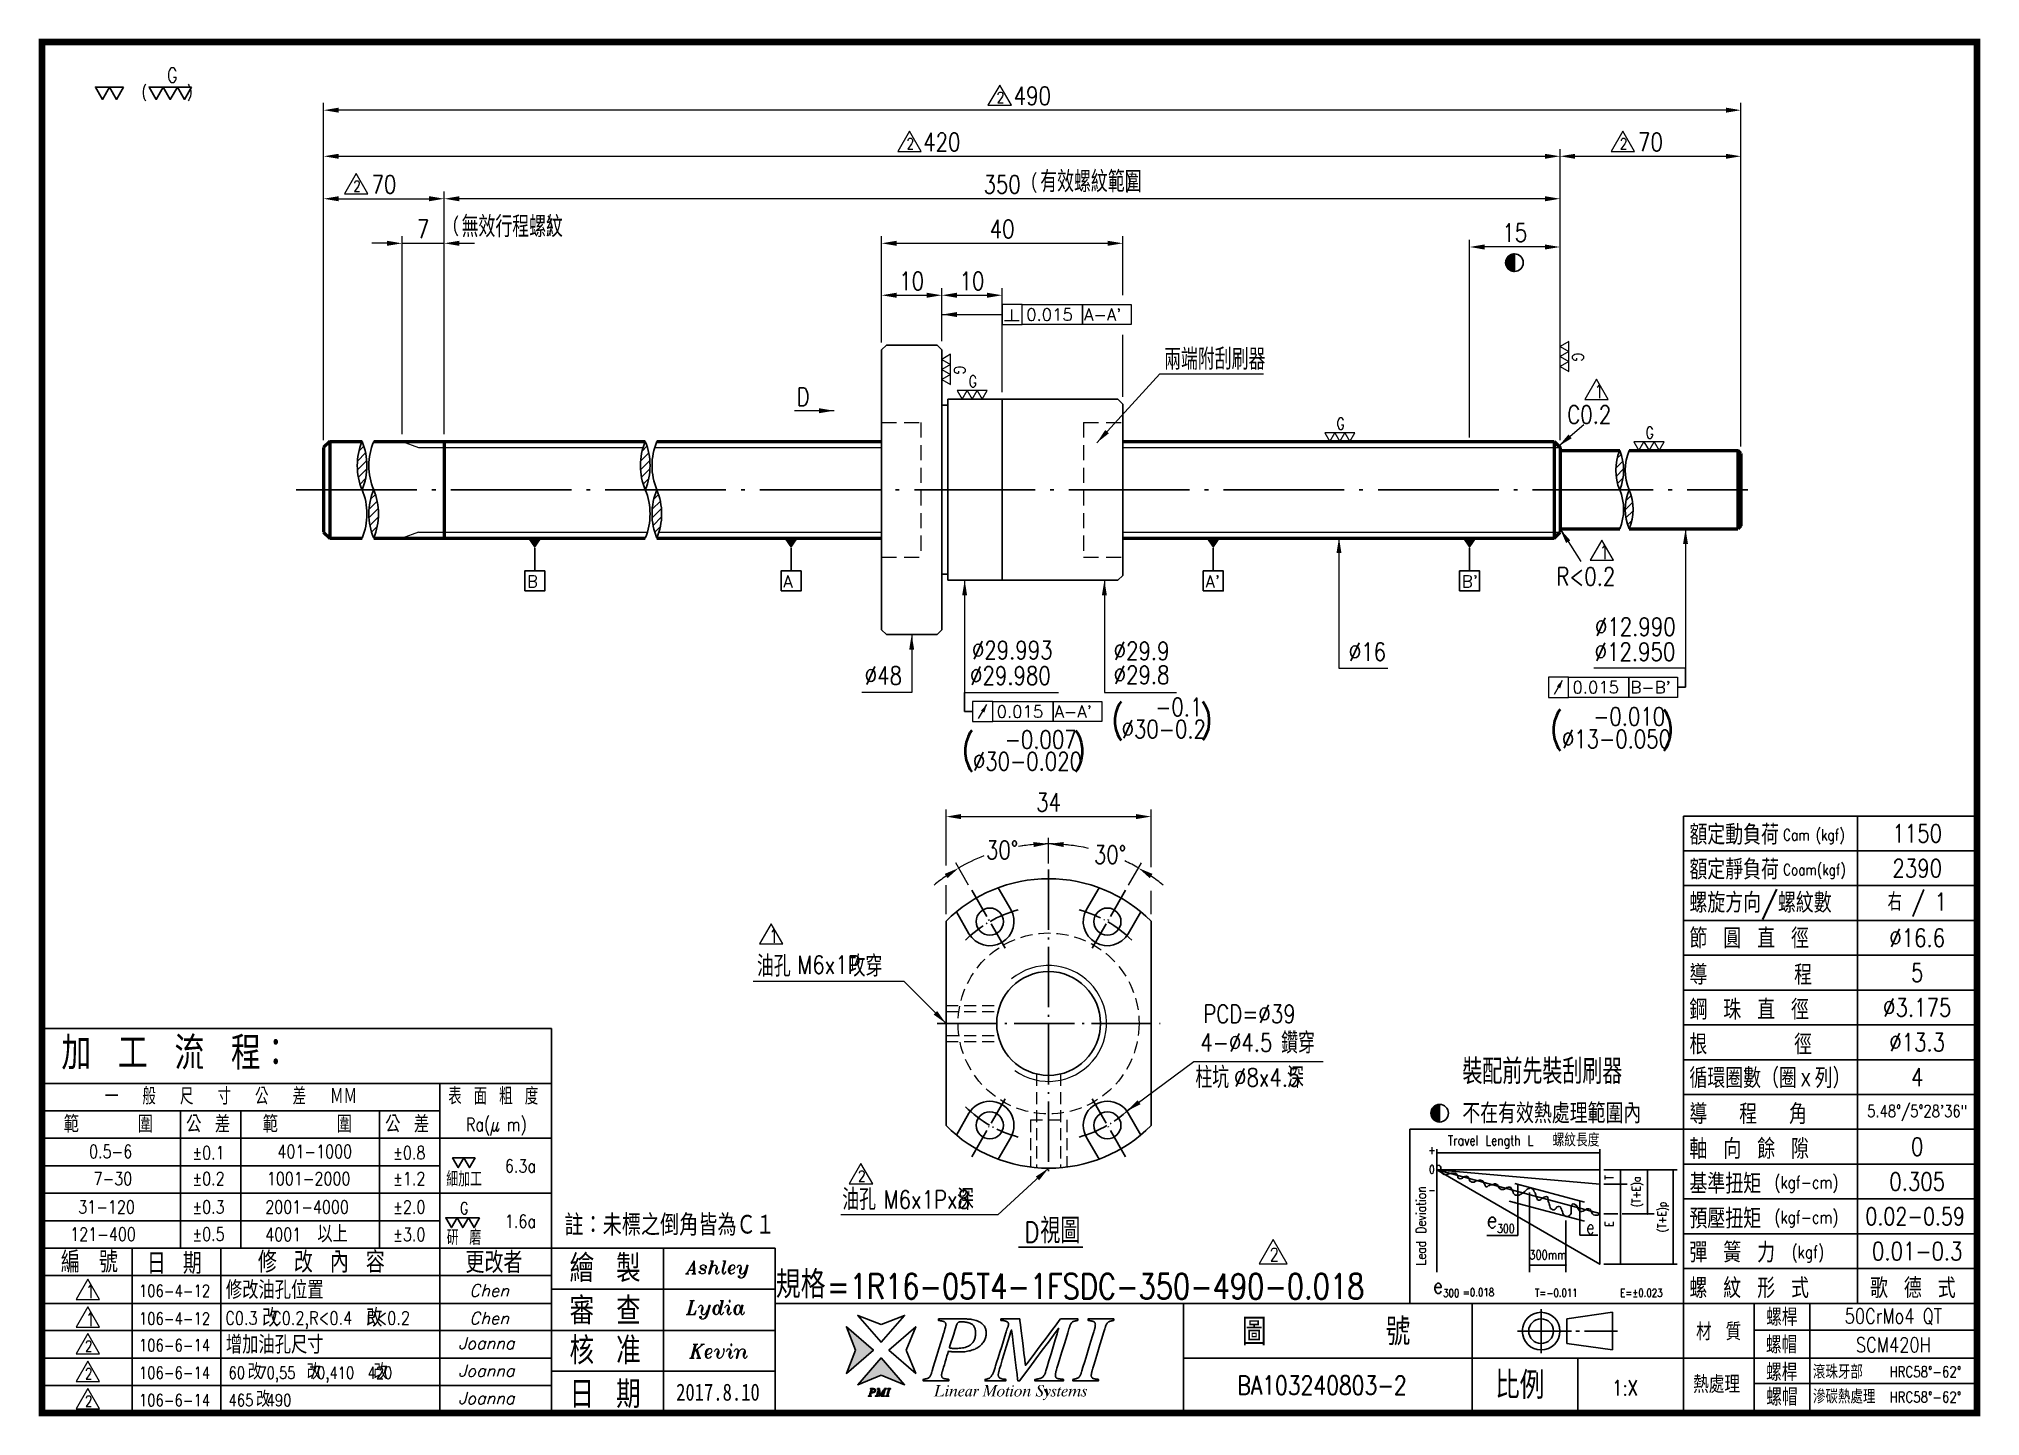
# Model space of a CAD drawing. Header units: millimetres. Extents: x 2335 to 2657, y 96 to 324.
import ezdxf
from ezdxf.enums import TextEntityAlignment as Align

# ---------------------------------------------------------------- set-up
doc = ezdxf.new("R2010")
doc.units = ezdxf.units.MM
doc.header["$LTSCALE"] = 10
doc.linetypes.add('C', pattern=[2.5625, 2, -0.25, 0.0625, -0.25])
doc.linetypes.add('HIDDEN', pattern=[0.375, 0.25, -0.125])
doc.layers.get('0').update_dxf_attribs({"linetype": 'CONTINUOUS'})
doc.layers.get('DEFPOINTS').update_dxf_attribs({"linetype": 'CONTINUOUS'})
for name, color, linetype, lineweight in [('03', 94, 'CONTINUOUS', 15), ('04', 4, 'CONTINUOUS', 5), ('05', 5, 'HIDDEN', 9), ('3', 94, 'CONTINUOUS', 15), ('AM_0', 7, 'CONTINUOUS', 50), ('AM_4', 3, 'CONTINUOUS', 25), ('標籤(紅)', 2, 'CONTINUOUS', 30)]:
    doc.layers.add(name, color=color, linetype=linetype, lineweight=lineweight)
for name, color, linetype in [('C', 5, 'C'), ('DIM', 6, 'CONTINUOUS'), ('L1', 4, 'CONTINUOUS')]:
    doc.layers.add(name, color=color, linetype=linetype)
doc.styles.add('BW_SIMPLEX', font='romans.shx', dxfattribs={"width": 0.8, "bigfont": 'chineset.shx'})
doc.styles.add('ROMANC', font='romanc.shx', dxfattribs={"bigfont": 'bigfont.shx'})
doc.styles.add('SIMPLEX', font='SIMPLEX.shx', dxfattribs={"width": 0.8, "height": 3, "bigfont": 'chineset.shx'})
doc.styles.get("Standard").update_dxf_attribs({"font": 'TXT', "width": 0.8, "bigfont": 'CHINESET'})
doc.styles.add('WW', font='ITALICT.SHX')
doc.dimstyles.get("Standard").update_dxf_attribs({"dimscale": 0, "dimtxt": 6, "dimasz": 2.5, "dimexe": 1.2, "dimexo": 1.2, "dimgap": 1.5, "dimtad": 1, "dimdec": 3, "dimrnd": 0.0005, "dimdsep": 46, "dimtxsty": 'SIMPLEX', "dimcen": 0.09, "dimclrd": 256, "dimclre": 256, "dimclrt": 256, "dimadec": 1, "dimazin": 2, "dimtp": -0.1, "dimtm": 0.2, "dimtfac": 1, "dimtdec": 3, "dimtmove": 2, "dimatfit": 3, "dimfxl": 0, "dimtvp": 0.790698, "dimlwd": -1, "dimlwe": -1, "dimarcsym": 0})
doc.dimstyles.new('STANDARD$2', dxfattribs={"dimscale": 0, "dimtxt": 4, "dimasz": 2.5, "dimexe": 1, "dimexo": 1, "dimgap": 2.2, "dimtad": 0, "dimtih": 1, "dimtoh": 1, "dimdec": 3, "dimrnd": 0.0005, "dimdsep": 46, "dimtxsty": 'SIMPLEX', "dimcen": 0.09, "dimclrd": 256, "dimclre": 256, "dimclrt": 4, "dimadec": 1, "dimazin": 2, "dimtp": -0.1, "dimtm": 0.2, "dimtfac": 1, "dimtdec": 3, "dimtmove": 2, "dimatfit": 3, "dimfxl": 0, "dimtvp": 0.790698, "dimlwd": -1, "dimlwe": -1, "dimarcsym": 0})
doc.dimstyles.new('STANDARD$7', dxfattribs={"dimscale": 0, "dimtxt": 4, "dimasz": 2.5, "dimexe": 1.2, "dimexo": 1.2, "dimgap": 1.2, "dimtad": 1, "dimdec": 3, "dimrnd": 0.0005, "dimdsep": 46, "dimtxsty": 'SIMPLEX', "dimcen": 0.09, "dimclrd": 256, "dimclre": 256, "dimclrt": 4, "dimadec": 1, "dimazin": 2, "dimtp": -0.1, "dimtm": 0.2, "dimtfac": 1, "dimtdec": 3, "dimtmove": 2, "dimatfit": 3, "dimfxl": 0, "dimtvp": 0.790698, "dimlwd": -1, "dimlwe": -1, "dimarcsym": 0})

msp = doc.modelspace()

# ---------------------------------------------------------------- texts
at = {"style": 'SIMPLEX', "width": 0.8}
for s, height, p in [('G', 2.4459, (2356.3699, 318.4186)), ('(      )', 1.83751, (2352.1628, 315.6894))]:
    msp.add_text(s, height=height, dxfattribs=at).set_placement(p, align=Align.MIDDLE_LEFT)
for s, p in [('Cam (kgf)', (2624.3215, 191.5707)), ('Coam(kgf)', (2624.3215, 185.7994))]:
    msp.add_text(s, height=1.83751, dxfattribs=at).set_placement(p)
at = {"color": 3, "style": 'WW'}
for s, height, p in [('Ashley', 2.17336, (2442.5592, 119.7021)), ('Chen', 2, (2406.4921, 115.9615)), ('Chen', 2, (2406.4921, 111.3596)), ('Lydia', 2.31065, (2442.4548, 112.9564)), ('Joanna', 1.95602, (2404.6834, 107.2294)), ('Joanna', 1.95602, (2404.6834, 102.6757)), ('Joanna', 1.95602, (2404.6834, 98.1219))]:
    msp.add_text(s, height=height, dxfattribs=at).set_placement(p)
msp.add_text('Kevin', height=2.31065, dxfattribs=at).set_placement((2447.866, 106.8839), align=Align.MIDDLE)
at = {"color": 3, "attachment_point": 1, "style": 'BW_SIMPLEX'}
for s, insert, char_height, width in [('2', (2493.966, 315.6244), 1.8, 1.084223), ('2', (2479.0129, 307.9776), 1.8, 1.084223), ('2', (2597.269, 307.9776), 1.8, 1.084223), ('2', (2387.269, 300.9417), 1.8, 1.084223), ('{\\C3;1}', (2593.0314, 267.1228), 2.25, 1.355278), ('{\\C3;1}', (2593.9032, 240.4562), 2.25, 1.355278), ('{\\C3;1}', (2456.2113, 176.8451), 2.25, 1.355278), ('2', (2470.9692, 136.8091), 1.8, 1.084223), ('2', (2539.2245, 123.9919), 2.16, 1.301067), ('{\\C3;1}', (2342.8928, 117.9087), 2.25, 1.355278), ('{\\C3;1}', (2342.8928, 113.3068), 2.25, 1.355278), ('2', (2342.771, 108.6218), 1.8, 1.084223), ('2', (2342.771, 104.0681), 1.8, 1.084223), ('2', (2342.771, 99.5144), 1.8, 1.084223)]:
    msp.add_mtext(s, dxfattribs=dict(at, insert=insert, char_height=char_height, width=width))
at = {"insert": (2439.8075, 101.5208), "char_height": 2.831197, "width": 16.049828, "attachment_point": 1, "style": 'BW_SIMPLEX'}
msp.add_mtext('{\\fDFKai-SB|b0|i0|c136|p65;\\W0.51435; \\W0.8;2017.8.10}', dxfattribs=at)
at = {"layer": '03', "color": 0, "style": 'SIMPLEX', "width": 0.8}
for p in [(2499.6455, 299.6991), (2403.739, 292.5093)]:
    msp.add_text('(           )', height=2.2, dxfattribs=at).set_placement(p)
at = {"layer": '03', "color": 3, "style": 'SIMPLEX', "width": 0.8}
for s, height, p in [('%%C29.993', 3, (2489.8403, 221.6212)), ('%%C29.9', 3, (2513.3441, 221.4869)), ('%%C29.980', 3, (2489.5374, 217.3875)), ('%%C29.8', 3, (2513.3441, 217.5012)), ('(     )', 4.2, (2512.981, 209.5787)), ('   -0.1', 3, (2514.8669, 212.181)), ('(      )', 4.5, (2585.6658, 207.9397)), ('   -0.010', 3, (2587.4861, 210.6132)), ('(      )', 4.5, (2488.1239, 204.4526)), ('   -0.007', 3, (2489.9107, 206.7883)), ('%%C30-0.2', 3, (2514.6574, 208.5208)), ('%%C13-0.050', 3, (2587.6508, 206.8776)), ('%%C30-0.020', 3, (2489.9907, 203.1851))]:
    msp.add_text(s, height=height, dxfattribs=at).set_placement(p)
at = {"layer": '03', "color": 0, "char_height": 3.5, "attachment_point": 7, "style": 'SIMPLEX'}
for s, insert in [('有效螺紋範圍', (2501.1676, 299.0088)), ('無效行程螺紋', (2405.2295, 291.5682))]:
    msp.add_mtext(s, dxfattribs=dict(at, insert=insert))
at = {"layer": '03', "color": 3, "style": 'SIMPLEX'}
for s, insert, char_height, attachment_point in [('兩端附刮刷器', (2521.7012, 269.5939), 3.5, 7), ('D', (2462.9551, 263.615), 3, 9), ('C0.2', (2588.5406, 260.6618), 3, 7), ('R<0.2', (2586.7428, 233.8215), 3, 7), ('%%C12.990', (2593.1456, 225.4891), 3, 7), ('%%C16', (2552.3262, 221.3407), 3, 7), ('%%C12.950', (2593.0949, 221.3407), 3, 7), ('%%C48', (2478.2415, 217.4017), 3, 9), ('油孔     攻穿', (2454.1972, 168.9777), 3.5, 7), ('M6x1P', (2460.9131, 169.4563), 3, 7), ('PCD=%%C39', (2543.5116, 161.3087), 3, 9), ('4-%%C4.5', (2539.6591, 156.5691), 3, 9), ('鑽穿', (2541.1035, 156.2328), 3.5, 7), ('柱坑     深', (2526.8902, 150.4758), 3.5, 7), ('%%C8x4.5', (2544.3154, 150.775), 3, 9), ('油孔       深', (2468.3432, 130.2858), 3.5, 7), ('M6x1Px8', (2475.2268, 130.5245), 3, 7)]:
    msp.add_mtext(s, dxfattribs=dict(at, insert=insert, char_height=char_height, attachment_point=attachment_point))
at = {"layer": '04', "style": 'ROMANC'}
for tag, p, s, height in [('0.015', (2498.8478, 277.749), '0.00', 2.00015), ("A-A'", (2508.4454, 277.749), 'A', 2.0001), ('0.015', (2589.4234, 215.9543), '0.00', 2.00015), ("B-B'", (2599.021, 215.9543), 'A', 2.0001), ('0.015', (2493.9474, 211.9253), '0.00', 2.00015), ("A-A'", (2503.545, 211.9253), 'A', 2.0001)]:
    msp.add_attdef(tag, p, s, height=height, dxfattribs=at)
at = {"layer": '3', "color": 3, "style": 'SIMPLEX', "width": 0.8}
for p in [(2590.3274, 272.3715), (2487.8274, 270.2314)]:
    msp.add_text('G', height=1.9093, rotation=270, dxfattribs=at).set_placement(p, align=Align.MIDDLE_LEFT)
for p in [(2489.2948, 267.6734), (2550.2833, 260.6734), (2601.5327, 259.1734)]:
    msp.add_text('G', height=1.9093, dxfattribs=at).set_placement(p, align=Align.MIDDLE_LEFT)
at = {"layer": 'AM_4'}
for s, height, width, p in [('額定動負荷', 3.29793, 0.9, (2608.8092, 190.868)), ('額定靜負荷', 3.29793, 0.9, (2608.8092, 185.0966)), ('螺旋方向/螺紋數', 3.29793, 0.9, (2608.8092, 179.5811)), ('節 圓 直 徑', 3.29793, 0.9, (2608.8092, 173.6736)), ('導     程', 3.29793, 0.9, (2608.8092, 167.6314)), ('鋼 珠 直 徑', 3.29793, 0.9, (2608.8092, 161.86)), ('根     徑', 3.29793, 0.9, (2608.8092, 156.0886)), ('循環圈數（圈ｘ列）', 3.29793, 0.9, (2608.8092, 150.5104)), ('一  般  尺  寸  公  差  ＭＭ', 2.795141, 0.8, (2346.0874, 147.7698)), ('表 面 粗 度', 2.79514, 0.8, (2403.0122, 147.7698)), ('不在有效熱處理範圍內', 3.29793, 0.9, (2571.1466, 144.6662)), ('導  程  角', 3.29793, 0.9, (2608.8092, 144.5459)), ('範    圍', 2.79768, 0.9, (2339.2612, 143.1434)), ('公 差', 2.79768, 0.9, (2359.5659, 143.1434)), ('範    圍', 2.79768, 0.9, (2372.2577, 143.1434)), ('公 差', 2.79768, 0.9, (2392.5624, 143.1434)), ('螺紋長度', 2.15821, 0.9, (2586.1173, 140.8194)), ('軸 向 餘 隙', 3.29793, 0.9, (2608.8092, 138.779)), ('細加工', 2.47344, 0.8, (2402.6886, 134.1859)), ('基準扭矩 ', 3.29793, 0.9, (2608.8092, 133.0076)), ('註：未標之倒角皆為Ｃ１', 3.524658, 0.9, (2422.272, 126.0499)), ('視圖', 4.14996, 0.8, (2501.1767, 124.7929)), ('預壓扭矩 ', 3.29793, 0.9, (2608.8092, 127.2362)), ('以上', 2.79768, 0.9, (2381.3114, 124.9285)), ('研 磨', 2.47344, 0.8, (2402.7547, 124.5069)), ('編\u3000號^J', 3.50405, 0.9, (2338.7857, 119.9097)), ('日 期', 3.50405, 0.9, (2353.0402, 119.6977)), ('修 改 內 容', 3.50405, 0.9, (2371.4538, 119.905)), ('更改者', 3.50405, 0.9, (2405.8588, 119.8516)), ('繪 製', 4.53465, 0.9, (2423.1281, 118.3477)), ('彈 簧 力', 3.29793, 0.9, (2608.8092, 121.6035)), ('規格', 4.58214, 0.9, (2457.3273, 115.644)), ('螺 紋 形 式', 3.29793, 0.9, (2608.8092, 115.689)), ('歌 德 式', 3.29793, 0.9, (2638.7523, 115.689)), ('修改油孔位置', 3, 0.9, (2366.1471, 115.5406)), ('審 查', 4.53465, 0.9, (2423.1281, 111.3007)), ('=0.018', 1.30687, 0.8, (2571.235, 116.0103)), ('T=-0.011', 1.30687, 0.8, (2583.2109, 115.9177)), ('E=%%P0.023', 1.30687, 0.8, (2597.325, 115.9177)), ('改', 3, 0.9, (2372.1647, 110.9387)), ('改', 3, 0.9, (2389.3867, 110.9387)), ('圖     號', 4.53465, 0.9, (2534.5975, 107.8474)), ('螺桿', 2.87761, 0.9, (2621.536, 111.0936)), ('增加油孔尺寸', 3, 0.9, (2366.1471, 106.4813)), ('核 准', 4.53465, 0.9, (2423.1281, 104.7124)), ('材 質', 2.87761, 0.9, (2609.907, 108.6858)), ('螺帽', 2.87761, 0.9, (2621.4941, 106.5084)), ('改', 2.6, 0.9, (2369.7688, 102.2199)), ('改', 2.6, 0.9, (2379.5514, 102.2199)), ('改', 2.6, 0.9, (2390.6177, 102.2199)), ('比例', 4.53465, 0.9, (2576.588, 98.9902)), ('熱處理', 2.87761, 0.9, (2609.4251, 99.9559)), ('螺桿', 2.87761, 0.9, (2621.515, 101.9563)), ('滾珠牙部', 2.30209, 0.9, (2629.2796, 102.31)), ('改', 2.6, 0.9, (2371.1272, 97.6661)), ('日 期', 4.53465, 0.9, (2423.1202, 97.4664)), ('螺帽', 2.87761, 0.9, (2621.557, 97.8407)), ('滲碳熱處理', 2.30209, 0.9, (2629.2881, 98.2183))]:
    msp.add_text(s, height=height, dxfattribs=dict(at, width=width)).set_placement(p)
at = {"layer": 'AM_4', "style": 'SIMPLEX', "width": 0.8}
for s, height, p in [('1150', 3, (2646.5723, 192.7315)), ('2390', 3, (2646.5723, 186.9602)), ('右 / 1', 2.94458, (2646.5723, 181.1888)), ('%%C16.6', 3, (2646.5723, 175.4174)), ('5', 3, (2646.5723, 169.6461)), ('%%C3.175', 3, (2646.5723, 163.8747)), ('%%C13.3', 3, (2646.5723, 158.1033)), ('4', 3, (2646.5723, 152.3319)), ('5.48%%D/5%%D28\'36"', 2, (2646.5723, 146.5606)), ('0', 3, (2646.5723, 140.7892)), ('0.305', 3, (2646.5723, 135.0178)), ('0.02-0.59', 2.9, (2646.233, 129.2465)), ('0.01-0.3', 3, (2646.5723, 123.4751)), ('50CrMo4 QT', 2.46139, (2642.6109, 112.599)), ('SCM420H', 2.46139, (2642.6109, 107.9537))]:
    msp.add_text(s, height=height, dxfattribs=at).set_placement(p, align=Align.MIDDLE)
for s, height, p in [('Ra(μ m)', 2.17332, (2405.9487, 143.3928)), ('0.5-6', 2.17332, (2343.4601, 138.9017)), ('%%p0.1', 2.17332, (2360.5755, 138.6978)), ('401-1000', 2.17332, (2374.6992, 138.9017)), ('%%p0.8', 2.17332, (2393.862, 138.6978)), ('6.3a', 2.17332, (2412.4129, 136.5089)), ('7-30', 2.17332, (2344.2051, 134.4144)), ('%%p0.2', 2.17332, (2360.5755, 134.4144)), ('1001-2000', 2.17332, (2372.9358, 134.4144)), ('%%p1.2', 2.17332, (2393.862, 134.4144)), ('(kgf-cm)', 2.0612, (2622.896, 133.849)), ('31-120', 2.17332, (2341.6719, 129.7)), ('%%p0.3', 2.17332, (2360.5755, 129.7)), ('2001-4000', 2.17332, (2372.681, 129.7)), ('%%p2.0', 2.17332, (2393.862, 129.7)), ('1.6a', 2.17332, (2412.4129, 127.3351)), ('(kgf-cm)', 2.0612, (2622.896, 128.0777)), ('121-400', 2.17332, (2340.3392, 125.2032)), ('%%p0.5', 2.17332, (2360.5755, 125.2032)), ('4001', 2.17332, (2372.681, 125.1463)), ('%%p3.0', 2.17332, (2393.862, 125.1463)), ('(kgf)', 2.0612, (2625.7517, 122.3063)), ('106-4-12', 2, (2351.7412, 115.892)), ('106-4-12', 2, (2351.7412, 111.2901)), ('C0.3  C0.2,R<0.4  R<0.2', 2.2, (2366.0509, 111.2901)), ('106-6-14', 2, (2351.7412, 106.8722)), ('106-6-14', 2, (2351.7412, 102.3185)), ('60  70,55  70,410  420', 2, (2366.5854, 102.3185)), ('HRC58%%d-62%%d', 1.78833, (2641.9812, 102.5794)), ('1:X', 2.51484, (2595.982, 99.5522)), ('HRC58%%d-62%%d', 1.78833, (2641.9812, 98.386)), ('106-6-14', 2, (2351.7412, 97.7648)), ('465  490', 2, (2366.5854, 97.7648))]:
    msp.add_text(s, height=height, dxfattribs=at).set_placement(p)
at = {"layer": 'AM_4', "width": 0.8}
for s, height, p in [('Travel Length L', 1.63757, (2575.8379, 141.8311)), ('300mm', 1.50111, (2585.33, 122.8668))]:
    msp.add_text(s, height=height, dxfattribs=at).set_placement(p, align=Align.MIDDLE_CENTER)
for s, p in [('+', (2566.1091, 140.2423)), ('0', (2566.1091, 137.0209)), ('-', (2566.1091, 133.6206))]:
    msp.add_text(s, height=1.3646, dxfattribs=at).set_placement(p, align=Align.MIDDLE)
for s, height, p in [('T', 1.3646, (2595.544, 135.708)), ('(T+E)a', 1.36464, (2600.014, 133.3218)), ('(T+E)p', 1.36464, (2604.2744, 129.1494)), ('E', 1.3646, (2595.544, 127.9667))]:
    msp.add_text(s, height=height, rotation=90, dxfattribs=at).set_placement(p, align=Align.MIDDLE_CENTER)
msp.add_text('Lead Deviation', height=1.63757, rotation=90, dxfattribs=at).set_placement((2564.2596, 127.6764), align=Align.MIDDLE)
at = {"layer": 'AM_4', "style": 'SIMPLEX', "width": 0.8}
for s, height, p in [('G', 1.9567, (2404.9562, 130.5838)), ('D', 3.4176, (2498.5398, 126.6125)), ('=1R16-05T4-1FSDC-350-490-0.018', 4.17, (2465.8486, 117.6469)), ('BA103240803-2', 3.091806, (2533.8394, 101.2422))]:
    msp.add_text(s, height=height, dxfattribs=at).set_placement(p, align=Align.MIDDLE_LEFT)
at = {"layer": 'AM_4', "width": 0.8}
for s, height, p in [('e', 2.7293, (2576.92, 128.6717)), ('300', 1.41923, (2579.8325, 127.2303)), ('e', 2.2744, (2593.0961, 127.4413)), ('e', 2.5132, (2567.8935, 117.7246)), ('300', 1.30687, (2570.6585, 116.5238))]:
    msp.add_text(s, height=height, dxfattribs=at).set_placement(p, align=Align.MIDDLE_RIGHT)
at = {"layer": 'L1', "color": 4, "linetype": 'ByBlock', "style": 'ROMANC'}
for tag, p in [('B', (2416.0713, 233.5131)), ('A', (2458.5713, 233.5131)), ("A'", (2528.5713, 233.5131)), ("B'", (2571.0713, 233.5131))]:
    msp.add_attdef(tag, p, 'A', height=2.0001, dxfattribs=at)
at = {"layer": '標籤(紅)', "color": 2, "style": 'SIMPLEX', "width": 0.8}
msp.add_text('裝配前先裝刮刷器', height=4.14223, dxfattribs=at).set_placement((2571.1714, 151.1859))

# ---------------------------------------------------------------- blocks, each defined once
blk = doc.blocks.new('*X2')
at = {"color": 0}
for p, q in [((509.58, 88.4), (512.19, 88.4)), ((509.64, 88.45), (512.19, 88.45)), ((509.7, 88.5), (512.19, 88.5)), ((509.76, 88.55), (512.19, 88.55)), ((509.83, 88.6), (512.19, 88.6)), ((509.9, 88.65), (512.19, 88.65)), ((509.97, 88.7), (512.19, 88.7)), ((510.05, 88.75), (512.19, 88.75)), ((510.13, 88.8), (512.19, 88.8)), ((510.22, 88.85), (512.19, 88.85)), ((510.31, 88.9), (512.19, 88.9)), ((510.41, 88.95), (512.19, 88.95)), ((510.51, 89), (512.19, 89)), ((510.62, 89.05), (512.19, 89.05)), ((510.75, 89.1), (512.19, 89.1)), ((510.89, 89.15), (512.19, 89.15)), ((511.04, 89.2), (512.19, 89.2)), ((511.22, 89.25), (512.19, 89.25)), ((511.45, 89.3), (512.19, 89.3)), ((511.81, 89.35), (512.19, 89.35)), ((508.19, 85.6), (512.19, 85.6)), ((508.19, 85.55), (512.19, 85.55)), ((508.19, 85.5), (512.19, 85.5)), ((508.19, 85.45), (512.19, 85.45)), ((508.19, 85.4), (512.19, 85.4)), ((508.19, 85.35), (512.19, 85.35)), ((508.19, 85.3), (512.19, 85.3)), ((508.19, 85.25), (512.19, 85.25)), ((508.19, 85.2), (512.19, 85.2)), ((508.19, 85.15), (512.19, 85.15)), ((508.2, 85.7), (512.19, 85.7)), ((508.2, 85.65), (512.19, 85.65)), ((508.2, 85.1), (512.19, 85.1)), ((508.2, 85.05), (512.19, 85.05)), ((508.2, 85), (512.19, 85)), ((508.21, 85.8), (512.19, 85.8)), ((508.21, 85.75), (512.19, 85.75)), ((508.21, 84.95), (512.19, 84.95)), ((508.21, 84.9), (512.19, 84.9)), ((508.22, 85.9), (512.19, 85.9)), ((508.22, 85.85), (512.19, 85.85)), ((508.22, 84.85), (512.19, 84.85)), ((508.23, 85.95), (512.19, 85.95)), ((508.23, 84.8), (512.19, 84.8)), ((508.23, 84.75), (512.19, 84.75)), ((508.24, 86), (512.19, 86)), ((508.24, 84.7), (512.19, 84.7)), ((508.25, 86.1), (512.19, 86.1)), ((508.25, 86.05), (512.19, 86.05)), ((508.25, 84.65), (512.19, 84.65)), ((508.26, 86.15), (512.19, 86.15)), ((508.26, 84.6), (512.19, 84.6)), ((508.27, 86.2), (512.19, 86.2)), ((508.27, 84.55), (512.19, 84.55)), ((508.28, 84.5), (512.19, 84.5)), ((508.29, 86.25), (512.19, 86.25)), ((508.29, 84.45), (512.19, 84.45)), ((508.3, 86.3), (512.19, 86.3)), ((508.31, 86.35), (512.19, 86.35)), ((508.31, 84.4), (512.19, 84.4)), ((508.32, 86.4), (512.19, 86.4)), ((508.32, 84.35), (512.19, 84.35)), ((508.33, 84.3), (512.19, 84.3)), ((508.34, 86.45), (512.19, 86.45)), ((508.35, 86.5), (512.19, 86.5)), ((508.35, 84.25), (512.19, 84.25)), ((508.36, 84.2), (512.19, 84.2)), ((508.37, 86.55), (512.19, 86.55)), ((508.38, 86.6), (512.19, 86.6)), ((508.38, 84.15), (512.19, 84.15)), ((508.39, 84.1), (512.19, 84.1)), ((508.4, 86.65), (512.19, 86.65)), ((508.41, 84.05), (512.19, 84.05)), ((508.42, 86.7), (512.19, 86.7)), ((508.43, 86.75), (512.19, 86.75)), ((508.43, 84), (512.19, 84)), ((508.45, 86.8), (512.19, 86.8)), ((508.45, 83.95), (512.19, 83.95)), ((508.47, 86.85), (512.19, 86.85)), ((508.47, 83.9), (512.19, 83.9)), ((508.49, 86.9), (512.19, 86.9)), ((508.49, 83.85), (512.19, 83.85)), ((508.51, 86.95), (512.19, 86.95)), ((508.51, 83.8), (512.19, 83.8)), ((508.53, 83.75), (512.19, 83.75)), ((508.54, 87), (512.19, 87)), ((508.55, 83.7), (512.19, 83.7)), ((508.56, 87.05), (512.19, 87.05)), ((508.57, 83.65), (512.19, 83.65)), ((508.58, 87.1), (512.19, 87.1)), ((508.6, 83.6), (512.19, 83.6)), ((508.61, 87.15), (512.19, 87.15)), ((508.62, 83.55), (512.19, 83.55)), ((508.63, 87.2), (512.19, 87.2)), ((508.65, 83.5), (512.19, 83.5)), ((508.66, 87.25), (512.19, 87.25)), ((508.68, 87.3), (512.19, 87.3)), ((508.68, 83.45), (512.19, 83.45)), ((508.7, 83.4), (512.19, 83.4)), ((508.71, 87.35), (512.19, 87.35)), ((508.73, 83.35), (512.19, 83.35)), ((508.74, 87.4), (512.19, 87.4)), ((508.76, 83.3), (512.19, 83.3)), ((508.77, 87.45), (512.19, 87.45)), ((508.79, 83.25), (512.19, 83.25)), ((508.8, 87.5), (512.19, 87.5)), ((508.83, 87.55), (512.19, 87.55)), ((508.83, 83.2), (512.19, 83.2)), ((508.86, 83.15), (512.19, 83.15)), ((508.87, 87.6), (512.19, 87.6)), ((508.89, 83.1), (512.19, 83.1)), ((508.9, 87.65), (512.19, 87.65)), ((508.93, 83.05), (512.19, 83.05)), ((508.94, 87.7), (512.19, 87.7)), ((508.96, 83), (512.19, 83)), ((508.97, 87.75), (512.19, 87.75)), ((509, 82.95), (512.19, 82.95)), ((509.01, 87.8), (512.19, 87.8)), ((509.04, 82.9), (512.19, 82.9)), ((509.05, 87.85), (512.19, 87.85)), ((509.08, 82.85), (512.19, 82.85)), ((509.09, 87.9), (512.19, 87.9)), ((509.12, 82.8), (512.19, 82.8)), ((509.13, 87.95), (512.19, 87.95)), ((509.16, 82.75), (512.19, 82.75)), ((509.18, 88), (512.19, 88)), ((509.21, 82.7), (512.19, 82.7)), ((509.22, 88.05), (512.19, 88.05)), ((509.25, 82.65), (512.19, 82.65)), ((509.27, 88.1), (512.19, 88.1)), ((509.3, 82.6), (512.19, 82.6)), ((509.31, 88.15), (512.19, 88.15)), ((509.35, 82.55), (512.19, 82.55)), ((509.36, 88.2), (512.19, 88.2)), ((509.4, 82.5), (512.19, 82.5)), ((509.41, 88.25), (512.19, 88.25)), ((509.45, 82.45), (512.19, 82.45)), ((509.47, 88.3), (512.19, 88.3)), ((509.5, 82.4), (512.19, 82.4)), ((509.52, 88.35), (512.19, 88.35)), ((509.56, 82.35), (512.19, 82.35)), ((509.62, 82.3), (512.19, 82.3)), ((509.68, 82.25), (512.19, 82.25)), ((509.74, 82.2), (512.19, 82.2)), ((509.81, 82.15), (512.19, 82.15)), ((509.88, 82.1), (512.19, 82.1)), ((509.95, 82.05), (512.19, 82.05)), ((510.03, 82), (512.19, 82)), ((510.11, 81.95), (512.19, 81.95)), ((510.19, 81.9), (512.19, 81.9)), ((510.28, 81.85), (512.19, 81.85)), ((510.38, 81.8), (512.19, 81.8)), ((510.48, 81.75), (512.19, 81.75)), ((510.59, 81.7), (512.19, 81.7)), ((510.71, 81.65), (512.19, 81.65)), ((510.84, 81.6), (512.19, 81.6)), ((510.99, 81.55), (512.19, 81.55)), ((511.17, 81.5), (512.19, 81.5)), ((511.38, 81.45), (512.19, 81.45)), ((511.68, 81.4), (512.19, 81.4))]:
    blk.add_line(p, q, dxfattribs=at)
blk = doc.blocks.new('*D43')
at = {"layer": '03', "color": 6}
for p, q in [((2474.85, 274.35), (2474.85, 283.15)), ((2477.35, 281.95), (2482.35, 281.95)), ((2484.85, 274.35), (2484.85, 283.15))]:
    blk.add_line(p, q, dxfattribs=at)
for points in [[(2477.35, 282.37), (2477.35, 281.53), (2474.85, 281.95)], [(2482.35, 282.37), (2482.35, 281.53), (2484.85, 281.95)]]:
    blk.add_solid(points, dxfattribs=at)
at = {"layer": 'DEFPOINTS', "color": 0}
for p in [(2484.85, 281.95), (2474.85, 273.15), (2484.85, 273.15)]:
    blk.add_point(p, dxfattribs=at)
at = {"layer": '03', "color": 3, "insert": (2479.85, 284.32), "char_height": 3, "attachment_point": 5, "style": 'SIMPLEX'}
blk.add_mtext('10', dxfattribs=at)
blk = doc.blocks.new('*D44')
at = {"layer": '03', "color": 6}
for p, q in [((2484.85, 274.35), (2484.85, 283.15)), ((2487.35, 281.95), (2492.35, 281.95)), ((2494.85, 265.9), (2494.85, 283.15))]:
    blk.add_line(p, q, dxfattribs=at)
for points in [[(2487.35, 282.37), (2487.35, 281.53), (2484.85, 281.95)], [(2492.35, 282.37), (2492.35, 281.53), (2494.85, 281.95)]]:
    blk.add_solid(points, dxfattribs=at)
at = {"layer": 'DEFPOINTS', "color": 0}
for p in [(2494.85, 281.95), (2484.85, 273.15), (2494.85, 264.7)]:
    blk.add_point(p, dxfattribs=at)
at = {"layer": '03', "color": 3, "insert": (2489.85, 284.32), "char_height": 3, "attachment_point": 5, "style": 'SIMPLEX'}
blk.add_mtext('10', dxfattribs=at)
blk = doc.blocks.new('*D45')
at = {"layer": '03', "color": 6}
for p, q in [((2402.35, 258.9), (2402.35, 299.15)), ((2584.85, 297.95), (2404.85, 297.95)), ((2587.35, 260.37), (2587.35, 299.15))]:
    blk.add_line(p, q, dxfattribs=at)
for points in [[(2404.85, 298.37), (2404.85, 297.53), (2402.35, 297.95)], [(2584.85, 298.37), (2584.85, 297.53), (2587.35, 297.95)]]:
    blk.add_solid(points, dxfattribs=at)
at = {"layer": 'DEFPOINTS', "color": 0}
for p in [(2402.35, 297.95), (2402.35, 257.7), (2587.35, 259.17)]:
    blk.add_point(p, dxfattribs=at)
at = {"layer": '03', "color": 3, "insert": (2494.85, 300.32), "char_height": 3, "attachment_point": 5, "style": 'SIMPLEX'}
blk.add_mtext('350', dxfattribs=at)
blk = doc.blocks.new('*D48')
at = {"layer": '03', "color": 6}
for p, q in [((2382.35, 258.9), (2382.35, 299.15)), ((2384.85, 297.95), (2399.85, 297.95)), ((2402.35, 258.9), (2402.35, 299.15))]:
    blk.add_line(p, q, dxfattribs=at)
for points in [[(2384.85, 298.37), (2384.85, 297.53), (2382.35, 297.95)], [(2399.85, 298.37), (2399.85, 297.53), (2402.35, 297.95)]]:
    blk.add_solid(points, dxfattribs=at)
at = {"layer": 'DEFPOINTS', "color": 0}
for p in [(2402.35, 297.95), (2382.35, 257.7), (2402.35, 257.7)]:
    blk.add_point(p, dxfattribs=at)
at = {"layer": '03', "color": 3, "insert": (2392.35, 300.32), "char_height": 3, "attachment_point": 5, "style": 'SIMPLEX'}
blk.add_mtext('70', dxfattribs=at)
blk = doc.blocks.new('加工流程1')
at = {"color": 3, "width": 0.9}
blk.add_text('加 工 流 程：', height=16.232, dxfattribs=at).set_placement((0.25, -8.81))
blk = doc.blocks.new('*D53')
at = {"layer": '03', "color": 6}
for p, q in [((2572.35, 258.38), (2572.35, 291.15)), ((2584.85, 289.95), (2574.85, 289.95)), ((2587.35, 259.32), (2587.35, 291.15))]:
    blk.add_line(p, q, dxfattribs=at)
for points in [[(2574.85, 290.37), (2574.85, 289.53), (2572.35, 289.95)], [(2584.85, 290.37), (2584.85, 289.53), (2587.35, 289.95)]]:
    blk.add_solid(points, dxfattribs=at)
at = {"layer": 'DEFPOINTS', "color": 0}
for p in [(2572.35, 289.95), (2587.35, 258.12), (2572.35, 257.18)]:
    blk.add_point(p, dxfattribs=at)
at = {"layer": '03', "color": 3, "insert": (2579.85, 292.32), "char_height": 3, "attachment_point": 5, "style": 'SIMPLEX'}
blk.add_mtext('15', dxfattribs=at)
blk = doc.blocks.new('*D56')
at = {"layer": '03', "color": 6}
for p, q in [((2474.85, 274.1), (2474.85, 291.76)), ((2477.35, 290.56), (2512.35, 290.56)), ((2514.85, 281.96), (2514.85, 291.76)), ((2514.85, 265.1), (2514.85, 275.38))]:
    blk.add_line(p, q, dxfattribs=at)
for points in [[(2477.35, 290.98), (2477.35, 290.14), (2474.85, 290.56)], [(2512.35, 290.98), (2512.35, 290.14), (2514.85, 290.56)]]:
    blk.add_solid(points, dxfattribs=at)
at = {"layer": 'DEFPOINTS', "color": 0}
for p in [(2514.85, 290.56), (2474.85, 272.9), (2514.85, 263.9)]:
    blk.add_point(p, dxfattribs=at)
at = {"layer": '03', "color": 3, "insert": (2494.85, 292.93), "char_height": 3, "attachment_point": 5, "style": 'SIMPLEX'}
blk.add_mtext('40', dxfattribs=at)
blk = doc.blocks.new('*D58')
at = {"layer": '03', "color": 6}
for p, q in [((2382.35, 257.9), (2382.35, 313.83)), ((2614.85, 312.63), (2384.85, 312.63)), ((2617.35, 256.9), (2617.35, 313.83))]:
    blk.add_line(p, q, dxfattribs=at)
for points in [[(2384.85, 313.05), (2384.85, 312.22), (2382.35, 312.63)], [(2614.85, 313.05), (2614.85, 312.22), (2617.35, 312.63)]]:
    blk.add_solid(points, dxfattribs=at)
at = {"layer": 'DEFPOINTS', "color": 0}
for p in [(2382.35, 312.63), (2382.35, 256.7), (2617.35, 255.7)]:
    blk.add_point(p, dxfattribs=at)
at = {"layer": '03', "color": 3, "insert": (2499.85, 315.01), "char_height": 3, "attachment_point": 5, "style": 'SIMPLEX'}
blk.add_mtext('490', dxfattribs=at)
blk = doc.blocks.new('*D59')
at = {"layer": '03', "color": 6}
for p, q in [((2485.55, 187.4), (2485.55, 196.72)), ((2519.55, 187.12), (2519.55, 196.72)), ((2488.05, 195.52), (2517.05, 195.52)), ((2485.55, 179.36), (2485.55, 184.13)), ((2519.55, 179.36), (2519.55, 183.21))]:
    blk.add_line(p, q, dxfattribs=at)
for points in [[(2488.05, 195.94), (2488.05, 195.1), (2485.55, 195.52)], [(2517.05, 195.94), (2517.05, 195.1), (2519.55, 195.52)]]:
    blk.add_solid(points, dxfattribs=at)
at = {"layer": 'DEFPOINTS', "color": 0}
for p in [(2519.55, 195.52), (2485.55, 178.16), (2519.55, 178.16)]:
    blk.add_point(p, dxfattribs=at)
at = {"layer": '03', "color": 3, "insert": (2502.55, 197.89), "char_height": 3, "attachment_point": 5, "style": 'SIMPLEX'}
blk.add_mtext('34', dxfattribs=at)
blk = doc.blocks.new('*D60')
at = {"layer": '03', "color": 6}
for p, q in [((2502.55, 187.72), (2502.55, 191.99)), ((2489.3, 184.17), (2487.17, 187.87))]:
    blk.add_line(p, q, dxfattribs=at)
for start, end in [(90, 98.8017), (80.3745, 85.1872), (111.0797, 120), (124.8128, 129.6255)]:
    blk.add_arc((2502.55, 161.22), 29.77, start, end, dxfattribs=at)
for points in [[(2505.03, 190.47), (2505.07, 191.3), (2502.55, 190.99)], [(2485.33, 186.02), (2485.78, 185.31), (2487.67, 187)]]:
    blk.add_solid(points, dxfattribs=at)
at = {"layer": 'DEFPOINTS', "color": 0}
for p in [(2497.38, 190.54), (2502.55, 186.72), (2489.8, 183.31), (2495.8, 172.91), (2502.55, 135.72)]:
    blk.add_point(p, dxfattribs=at)
at = {"layer": '03', "color": 3, "insert": (2494.85, 189.98), "char_height": 3, "attachment_point": 5, "style": 'SIMPLEX'}
blk.add_mtext('30°', dxfattribs=at)
blk = doc.blocks.new('*D61')
at = {"layer": '03', "color": 6}
for p, q in [((2502.55, 187.72), (2502.55, 191.99)), ((2515.8, 184.17), (2517.94, 187.87))]:
    blk.add_line(p, q, dxfattribs=at)
for start, end in [(94.8128, 99.6255), (77.2044, 90), (60, 64.8532), (50.3745, 55.1872)]:
    blk.add_arc((2502.55, 161.22), 29.77, start, end, dxfattribs=at)
for points in [[(2500.04, 191.3), (2500.07, 190.47), (2502.55, 190.99)], [(2519.33, 185.31), (2519.77, 186.02), (2517.44, 187)]]:
    blk.add_solid(points, dxfattribs=at)
at = {"layer": 'DEFPOINTS', "color": 0}
for p in [(2507.72, 190.54), (2502.55, 186.72), (2515.3, 183.31), (2509.3, 172.91), (2502.55, 135.72)]:
    blk.add_point(p, dxfattribs=at)
at = {"layer": '03', "color": 3, "insert": (2512.74, 189.2), "char_height": 3, "attachment_point": 5, "style": 'SIMPLEX'}
blk.add_mtext('30°', dxfattribs=at)
blk = doc.blocks.new('*D62')
at = {"layer": '03', "color": 6}
for p, q in [((2392.85, 290.56), (2390.35, 290.56)), ((2395.35, 258.9), (2395.35, 291.76)), ((2395.35, 290.56), (2402.35, 290.56)), ((2402.35, 258.9), (2402.35, 291.76)), ((2404.85, 290.56), (2407.35, 290.56))]:
    blk.add_line(p, q, dxfattribs=at)
for points in [[(2392.85, 290.98), (2392.85, 290.14), (2395.35, 290.56)], [(2404.85, 290.98), (2404.85, 290.14), (2402.35, 290.56)]]:
    blk.add_solid(points, dxfattribs=at)
at = {"layer": 'DEFPOINTS', "color": 0}
for p in [(2402.35, 290.56), (2395.35, 257.7), (2402.35, 257.7)]:
    blk.add_point(p, dxfattribs=at)
at = {"layer": '03', "color": 3, "insert": (2398.85, 292.93), "char_height": 3, "attachment_point": 5, "style": 'SIMPLEX'}
blk.add_mtext('7', dxfattribs=at)
blk = doc.blocks.new('*D63')
at = {"layer": '03', "color": 6}
for p, q in [((2382.35, 257.9), (2382.35, 306.19)), ((2587.35, 257.9), (2587.35, 306.19)), ((2384.85, 304.99), (2584.85, 304.99))]:
    blk.add_line(p, q, dxfattribs=at)
for points in [[(2384.85, 305.4), (2384.85, 304.57), (2382.35, 304.99)], [(2584.85, 305.4), (2584.85, 304.57), (2587.35, 304.99)]]:
    blk.add_solid(points, dxfattribs=at)
at = {"layer": 'DEFPOINTS', "color": 0}
for p in [(2587.35, 304.99), (2382.35, 256.7), (2587.35, 256.7)]:
    blk.add_point(p, dxfattribs=at)
at = {"layer": '03', "color": 3, "insert": (2484.85, 307.36), "char_height": 3, "attachment_point": 5, "style": 'SIMPLEX'}
blk.add_mtext('420', dxfattribs=at)
blk = doc.blocks.new('*D64')
at = {"layer": '03', "color": 6}
for p, q in [((2587.35, 257.9), (2587.35, 306.19)), ((2617.35, 256.9), (2617.35, 306.19)), ((2589.85, 304.99), (2614.85, 304.99))]:
    blk.add_line(p, q, dxfattribs=at)
for points in [[(2589.85, 305.4), (2589.85, 304.57), (2587.35, 304.99)], [(2614.85, 305.4), (2614.85, 304.57), (2617.35, 304.99)]]:
    blk.add_solid(points, dxfattribs=at)
at = {"layer": 'DEFPOINTS', "color": 0}
for p in [(2617.35, 304.99), (2587.35, 256.7), (2617.35, 255.7)]:
    blk.add_point(p, dxfattribs=at)
at = {"layer": '03', "color": 3, "insert": (2602.35, 307.36), "char_height": 3, "attachment_point": 5, "style": 'SIMPLEX'}
blk.add_mtext('70', dxfattribs=at)

# ---------------------------------------------------------------- dimensions: what is measured, and where the dimension line sits
at = {"layer": '03'}
for base, p1, p2, text, picture, middle in [((2382.3542, 312.633), (2617.3542, 255.7003), (2382.3542, 256.7003), '490', '*D58', (2499.8542, 315.005)), ((2587.3542, 304.9861), (2382.3542, 256.7003), (2587.3542, 256.7003), '420', '*D63', (2484.8542, 307.3582)), ((2617.3542, 304.9861), (2587.3542, 256.7003), (2617.3542, 255.7003), '70', '*D64', (2602.3542, 307.3582)), ((2402.3542, 297.9503), (2382.3542, 257.7003), (2402.3542, 257.7003), '70', '*D48', (2392.3542, 300.3224)), ((2402.3542, 297.9503), (2587.3542, 259.1748), (2402.3542, 257.7003), '350', '*D45', (2494.8542, 300.3224))]:
    dim = msp.add_linear_dim(base=base, p1=p1, p2=p2, text=text, dimstyle='Standard', override={"dimscale": 1, "dimtxt": 3, "dimtad": 0, "dimtoh": 1, "dimclrd": 6, "dimclre": 6, "dimclrt": 3}, dxfattribs=at)
    dim.commit()
    dim.dimension.update_dxf_attribs({"geometry": picture, "text_midpoint": middle})
for base, p1, p2, picture, middle in [((2402.3542, 290.5598), (2395.3542, 257.7003), (2402.3542, 257.7003), '*D62', (2398.8542, 292.9319)), ((2514.8542, 290.5598), (2474.8542, 272.9003), (2514.8542, 263.9003), '*D56', (2494.8542, 292.9319)), ((2572.3542, 289.9503), (2587.3542, 258.1217), (2572.3542, 257.1849), '*D53', (2579.8542, 292.3224)), ((2484.8542, 281.9503), (2474.8542, 273.1503), (2484.8542, 273.1503), '*D43', (2479.8542, 284.3224)), ((2494.8542, 281.9503), (2484.8542, 273.1503), (2494.8542, 264.7003), '*D44', (2489.8542, 284.3224)), ((2519.5537, 195.5215), (2485.5537, 178.1632), (2519.5537, 178.1632), '*D59', (2502.5537, 197.8936))]:
    dim = msp.add_linear_dim(base=base, p1=p1, p2=p2, dimstyle='Standard', override={"dimscale": 1, "dimtxt": 3, "dimtad": 0, "dimtoh": 1, "dimclrd": 6, "dimclre": 6, "dimclrt": 3}, dxfattribs=at)
    dim.commit()
    dim.dimension.update_dxf_attribs({"geometry": picture, "text_midpoint": middle})
dim = msp.add_angular_dim_2l(base=(2497.384, 190.5409), line1=((2502.5537, 186.7221), (2502.5537, 135.7221)), line2=((2489.8037, 183.3057), (2495.8037, 172.9134)), dimstyle='STANDARD$2', override={"dimscale": 1, "dimtxt": 3, "dimclrd": 6, "dimclre": 6, "dimclrt": 3, "dimtmove": 1}, dxfattribs=at)
dim.commit()
dim.dimension.update_dxf_attribs({"geometry": '*D60', "text_midpoint": (2494.8483, 189.9788)})
dim = msp.add_angular_dim_2l(base=(2507.7233, 190.5409), line1=((2515.3037, 183.3057), (2509.3037, 172.9134)), line2=((2502.5537, 186.7221), (2502.5537, 135.7221)), dimstyle='STANDARD$2', override={"dimscale": 1, "dimtxt": 3, "dimclrd": 6, "dimclre": 6, "dimclrt": 3}, dxfattribs=at)
dim.commit()
dim.dimension.update_dxf_attribs({"geometry": '*D61', "text_midpoint": (2512.736, 189.1978), "dimtype": 162})

# ---------------------------------------------------------------- hatches: boundary and pattern name
h = msp.add_hatch(color=4)
h.paths.add_polyline_path([(2473.4863, 107.0676), (2473.4863, 107.0831), (2469.0313, 110.9544), (2470.5461, 107.0753), (2469.0313, 103.1964)])
h.paths.add_polyline_path([(2474.7844, 105.7866), (2470.9055, 101.3226), (2474.7844, 102.9275), (2478.6631, 101.3226)])
h.paths.add_polyline_path([(2475.9029, 99.5511), (2475.9047, 99.5612), (2475.9073, 99.5729), (2475.9105, 99.5864), (2475.9145, 99.6016), (2475.9193, 99.6185), (2475.9247, 99.6371), (2475.9309, 99.6574), (2475.9383, 99.6832), (2475.9583, 99.7523), (2475.9872, 99.8524), (2476.0214, 99.9711), (2476.0574, 100.096), (2476.0916, 100.2147), (2476.1205, 100.3148), (2476.1405, 100.3839), (2476.1479, 100.4097), (2476.1553, 100.4372), (2476.1624, 100.4624), (2476.1692, 100.4854), (2476.1757, 100.5061), (2476.1819, 100.5246), (2476.1878, 100.5408), (2476.1934, 100.5548), (2476.1986, 100.5665), (2476.2036, 100.5759), (2476.2086, 100.584), (2476.2142, 100.5917), (2476.2202, 100.599), (2476.2267, 100.6058), (2476.2337, 100.6123), (2476.2412, 100.6182), (2476.2492, 100.6238), (2476.2577, 100.6289), (2476.2667, 100.6337), (2476.2767, 100.6384), (2476.289, 100.642), (2476.298, 100.6439), (2476.3077, 100.6455), (2476.3182, 100.6467), (2476.3294, 100.6475), (2476.3414, 100.6478), (2476.3541, 100.6478), (2476.3553, 100.652), (2476.3567, 100.6563), (2476.3583, 100.6615), (2476.36, 100.6669), (2476.3616, 100.6721), (2476.3642, 100.6806), (2476.3479, 100.6806), (2476.3041, 100.6806), (2476.2408, 100.6806), (2476.1657, 100.6806), (2476.0867, 100.6806), (2476.0116, 100.6806), (2475.9482, 100.6806), (2475.9045, 100.6806), (2475.8882, 100.6806), (2475.8853, 100.6721), (2475.8835, 100.6669), (2475.8817, 100.6615), (2475.88, 100.6563), (2475.8785, 100.652), (2475.8771, 100.6478), (2475.8923, 100.6477), (2475.9063, 100.6474), (2475.9192, 100.6469), (2475.9309, 100.6461), (2475.9415, 100.6451), (2475.9509, 100.6439), (2475.9633, 100.6418), (2475.9746, 100.6384), (2475.985, 100.6337), (2475.9937, 100.6284), (2476.0012, 100.6224), (2476.0074, 100.6156), (2476.0124, 100.6081), (2476.0163, 100.5998), (2476.0189, 100.5907), (2476.0204, 100.581), (2476.0207, 100.5731), (2476.0203, 100.5619), (2476.0193, 100.5495), (2476.0176, 100.536), (2476.0152, 100.5214), (2476.0121, 100.5056), (2476.0084, 100.4887), (2476.0039, 100.4706), (2475.9988, 100.4514), (2475.993, 100.4311), (2475.9856, 100.4052), (2475.9656, 100.3359), (2475.9367, 100.2355), (2475.9025, 100.1164), (2475.8664, 99.9912), (2475.8322, 99.8722), (2475.8033, 99.7718), (2475.7833, 99.7024), (2475.7759, 99.6765), (2475.7688, 99.6525), (2475.7617, 99.6301), (2475.7546, 99.6095), (2475.7476, 99.5905), (2475.7406, 99.5732), (2475.7337, 99.5576), (2475.7269, 99.5437), (2475.72, 99.5315), (2475.7112, 99.5177), (2475.7011, 99.5063), (2475.6889, 99.4961), (2475.6781, 99.4893), (2475.6704, 99.485), (2475.6622, 99.4811), (2475.6535, 99.4775), (2475.6442, 99.4739), (2475.6311, 99.4711), (2475.621, 99.4694), (2475.6097, 99.4679), (2475.597, 99.4667), (2475.5831, 99.4657), (2475.5678, 99.465), (2475.5513, 99.4645), (2475.548, 99.456), (2475.5459, 99.4508), (2475.5438, 99.4454), (2475.5418, 99.4402), (2475.5384, 99.4317), (2475.5558, 99.4317), (2475.6024, 99.4317), (2475.6698, 99.4317), (2475.7497, 99.4317), (2475.8338, 99.4317), (2475.9137, 99.4317), (2475.9811, 99.4317), (2476.0276, 99.4317), (2476.045, 99.4317), (2476.0476, 99.4402), (2476.0492, 99.4454), (2476.0509, 99.4508), (2476.0525, 99.456), (2476.0551, 99.4645), (2476.038, 99.4656), (2476.0222, 99.4668), (2476.0078, 99.4682), (2475.9948, 99.4695), (2475.9831, 99.471), (2475.9727, 99.4725), (2475.9637, 99.4741), (2475.9525, 99.4765), (2475.9416, 99.4803), (2475.932, 99.4847), (2475.9238, 99.4897), (2475.9154, 99.4968), (2475.9081, 99.507), (2475.9034, 99.5184), (2475.9017, 99.5292), (2475.9014, 99.5392)])
h.paths.add_polyline_path([(2475.2311, 99.475), (2475.2208, 99.4788), (2475.2115, 99.4832), (2475.2003, 99.4899), (2475.1911, 99.4983), (2475.1844, 99.5082), (2475.1801, 99.5197), (2475.1783, 99.5325), (2475.1787, 99.5445), (2475.1794, 99.5533), (2475.1807, 99.5627), (2475.1824, 99.5728), (2475.1847, 99.5835), (2475.1874, 99.5948), (2475.1907, 99.6069), (2475.1944, 99.6195), (2475.1987, 99.6328), (2475.2066, 99.66), (2475.2278, 99.7328), (2475.2585, 99.8382), (2475.2949, 99.9631), (2475.3332, 100.0945), (2475.3696, 100.2195), (2475.4003, 100.3248), (2475.4216, 100.3976), (2475.4295, 100.4248), (2475.436, 100.4494), (2475.4424, 100.4721), (2475.4486, 100.493), (2475.4548, 100.512), (2475.4609, 100.5292), (2475.4669, 100.5446), (2475.4728, 100.5581), (2475.4785, 100.5698), (2475.4842, 100.5797), (2475.4899, 100.5883), (2475.4957, 100.5963), (2475.5017, 100.6035), (2475.5077, 100.6102), (2475.517, 100.6191), (2475.5299, 100.6284), (2475.5417, 100.6343), (2475.5517, 100.6366), (2475.5607, 100.6382), (2475.5717, 100.6398), (2475.5846, 100.6414), (2475.5997, 100.643), (2475.6167, 100.6446), (2475.6358, 100.6462), (2475.6568, 100.6478), (2475.6568, 100.6563), (2475.6568, 100.6615), (2475.6568, 100.6669), (2475.6568, 100.6721), (2475.6568, 100.6806), (2475.6468, 100.6806), (2475.6199, 100.6806), (2475.5809, 100.6806), (2475.5347, 100.6806), (2475.4861, 100.6806), (2475.4399, 100.6806), (2475.4009, 100.6806), (2475.374, 100.6806), (2475.364, 100.6806), (2475.3386, 100.6458), (2475.2706, 100.5527), (2475.1722, 100.4179), (2475.0554, 100.2581), (2474.9326, 100.0899), (2474.8159, 99.9301), (2474.7175, 99.7953), (2474.6495, 99.7022), (2474.6241, 99.6674), (2474.6199, 99.7022), (2474.6087, 99.7953), (2474.5925, 99.9301), (2474.5732, 100.0899), (2474.553, 100.2581), (2474.5338, 100.4179), (2474.5176, 100.5527), (2474.5064, 100.6458), (2474.5022, 100.6806), (2474.4915, 100.6806), (2474.4628, 100.6806), (2474.4213, 100.6806), (2474.3721, 100.6806), (2474.3203, 100.6806), (2474.2711, 100.6806), (2474.2296, 100.6806), (2474.2009, 100.6806), (2474.1902, 100.6806), (2474.1878, 100.6721), (2474.1863, 100.6669), (2474.1848, 100.6615), (2474.1834, 100.6563), (2474.181, 100.6478), (2474.197, 100.6458), (2474.2118, 100.6437), (2474.2255, 100.6414), (2474.238, 100.6389), (2474.2493, 100.6363), (2474.2595, 100.6335), (2474.2685, 100.6306), (2474.2801, 100.6261), (2474.2924, 100.6188), (2474.3019, 100.6114), (2474.3083, 100.6057), (2474.3147, 100.5994), (2474.3212, 100.5924), (2474.3278, 100.5847), (2474.3345, 100.5764), (2474.3412, 100.5674), (2474.3319, 100.5355), (2474.307, 100.4499), (2474.2709, 100.326), (2474.2282, 100.1792), (2474.1832, 100.0247), (2474.1405, 99.8778), (2474.1044, 99.754), (2474.0795, 99.6684), (2474.0702, 99.6365), (2474.0631, 99.6151), (2474.0561, 99.5954), (2474.0491, 99.5775), (2474.0422, 99.5613), (2474.0353, 99.5468), (2474.0285, 99.5341), (2474.0218, 99.5231), (2474.0151, 99.5138), (2474.0086, 99.5063), (2473.9989, 99.4975), (2473.9881, 99.4897), (2473.9759, 99.483), (2473.9626, 99.4773), (2473.9479, 99.4727), (2473.9321, 99.4691), (2473.9149, 99.4665), (2473.8966, 99.465), (2473.8769, 99.4645), (2473.8705, 99.4645), (2473.8625, 99.4645), (2473.8521, 99.4645), (2473.8495, 99.456), (2473.8479, 99.4508), (2473.8462, 99.4454), (2473.8446, 99.4402), (2473.842, 99.4317), (2473.8563, 99.4317), (2473.8946, 99.4317), (2473.9501, 99.4317), (2474.0158, 99.4317), (2474.085, 99.4317), (2474.1508, 99.4317), (2474.2063, 99.4317), (2474.2446, 99.4317), (2474.2589, 99.4317), (2474.2592, 99.4328), (2474.2615, 99.4402), (2474.2631, 99.4454), (2474.2648, 99.4508), (2474.2664, 99.456), (2474.2678, 99.4603), (2474.269, 99.4645), (2474.2486, 99.466), (2474.23, 99.4679), (2474.2131, 99.47), (2474.1979, 99.4725), (2474.1845, 99.4752), (2474.1729, 99.4782), (2474.163, 99.4815), (2474.1514, 99.4866), (2474.1406, 99.4953), (2474.1326, 99.5053), (2474.1271, 99.517), (2474.1241, 99.5302), (2474.1236, 99.5413), (2474.1239, 99.5497), (2474.125, 99.5598), (2474.1268, 99.5714), (2474.1292, 99.5846), (2474.1324, 99.5994), (2474.1363, 99.6158), (2474.1408, 99.6339), (2474.1461, 99.6535), (2474.1521, 99.6747), (2474.1597, 99.7012), (2474.1802, 99.7722), (2474.2098, 99.8749), (2474.245, 99.9967), (2474.2819, 100.1249), (2474.3171, 100.2467), (2474.3467, 100.3495), (2474.3672, 100.4205), (2474.3748, 100.4469), (2474.379, 100.4121), (2474.3902, 100.3188), (2474.4065, 100.1837), (2474.4257, 100.0236), (2474.446, 99.8551), (2474.4653, 99.6949), (2474.4816, 99.5598), (2474.4928, 99.4665), (2474.497, 99.4317), (2474.5017, 99.4317), (2474.5067, 99.4317), (2474.5126, 99.4317), (2474.5188, 99.4317), (2474.5246, 99.4317), (2474.5296, 99.4317), (2474.5343, 99.4317), (2474.5597, 99.4665), (2474.6275, 99.5598), (2474.7258, 99.6949), (2474.8423, 99.8551), (2474.9649, 100.0236), (2475.0814, 100.1837), (2475.1796, 100.3188), (2475.2475, 100.4121), (2475.2729, 100.4469), (2475.2657, 100.4221), (2475.2465, 100.3556), (2475.2188, 100.2594), (2475.1859, 100.1452), (2475.1512, 100.0252), (2475.1183, 99.911), (2475.0906, 99.8148), (2475.0714, 99.7483), (2475.0643, 99.7235), (2475.0555, 99.6933), (2475.0471, 99.6655), (2475.0392, 99.6403), (2475.0318, 99.6175), (2475.0248, 99.5972), (2475.0182, 99.5794), (2475.0121, 99.564), (2475.0064, 99.5512), (2475.0012, 99.5408), (2474.9961, 99.5319), (2474.9909, 99.5238), (2474.9855, 99.5162), (2474.9772, 99.5059), (2474.9655, 99.4948), (2474.9538, 99.4866), (2474.9415, 99.4805), (2474.9321, 99.4767), (2474.9219, 99.4735), (2474.9108, 99.4707), (2474.899, 99.4685), (2474.8863, 99.4667), (2474.8728, 99.4655), (2474.8585, 99.4647), (2474.8433, 99.4645), (2474.8369, 99.4645), (2474.8288, 99.4645), (2474.8185, 99.4645), (2474.8161, 99.456), (2474.8146, 99.4508), (2474.8131, 99.4454), (2474.8117, 99.4402), (2474.8093, 99.4317), (2474.827, 99.4317), (2474.8747, 99.4317), (2474.9436, 99.4317), (2475.0254, 99.4317), (2475.1114, 99.4317), (2475.1932, 99.4317), (2475.2621, 99.4317), (2475.3097, 99.4317), (2475.3275, 99.4317), (2475.3297, 99.4402), (2475.331, 99.4454), (2475.3323, 99.4508), (2475.3336, 99.456), (2475.3358, 99.4645), (2475.3301, 99.4645), (2475.3229, 99.4645), (2475.3165, 99.4645), (2475.3137, 99.4645), (2475.2974, 99.4647), (2475.2821, 99.4656), (2475.2679, 99.4671), (2475.2546, 99.4691), (2475.2423, 99.4718)])
h.paths.add_polyline_path([(2473.0941, 99.8303), (2473.1113, 99.8901), (2473.1277, 99.9469), (2473.1415, 99.9948), (2473.1511, 100.0279), (2473.1546, 100.0402), (2473.1837, 100.0337), (2473.2117, 100.028), (2473.2384, 100.0231), (2473.2641, 100.0189), (2473.2885, 100.0155), (2473.3118, 100.0128), (2473.334, 100.0109), (2473.3549, 100.0098), (2473.3748, 100.0094), (2473.4054, 100.0101), (2473.4356, 100.0121), (2473.4653, 100.0156), (2473.4945, 100.0204), (2473.5233, 100.0266), (2473.5515, 100.0341), (2473.5793, 100.0431), (2473.6067, 100.0534), (2473.6335, 100.0651), (2473.6594, 100.0779), (2473.6838, 100.0915), (2473.7068, 100.1059), (2473.7283, 100.1212), (2473.7483, 100.1373), (2473.767, 100.1543), (2473.7841, 100.1721), (2473.7998, 100.1906), (2473.814, 100.2101), (2473.8268, 100.23), (2473.838, 100.25), (2473.8478, 100.2702), (2473.856, 100.2906), (2473.8628, 100.311), (2473.8681, 100.3316), (2473.8718, 100.3524), (2473.8741, 100.3732), (2473.8748, 100.3942), (2473.8736, 100.4204), (2473.8701, 100.4456), (2473.8642, 100.47), (2473.8559, 100.4935), (2473.8453, 100.516), (2473.8323, 100.5377), (2473.8169, 100.5584), (2473.7992, 100.5783), (2473.7791, 100.5973), (2473.7566, 100.6148), (2473.7317, 100.6302), (2473.7044, 100.6436), (2473.6746, 100.6549), (2473.6425, 100.6641), (2473.608, 100.6713), (2473.571, 100.6765), (2473.5317, 100.6796), (2473.4899, 100.6806), (2473.473, 100.6806), (2473.4278, 100.6806), (2473.3624, 100.6806), (2473.2848, 100.6806), (2473.2032, 100.6806), (2473.1256, 100.6806), (2473.0602, 100.6806), (2473.015, 100.6806), (2472.9981, 100.6806), (2472.9955, 100.6721), (2472.9939, 100.6669), (2472.9922, 100.6615), (2472.9906, 100.6563), (2472.988, 100.6478), (2473.0071, 100.6466), (2473.0246, 100.645), (2473.0405, 100.6429), (2473.0549, 100.6405), (2473.0677, 100.6376), (2473.079, 100.6343), (2473.0887, 100.6306), (2473.1003, 100.6247), (2473.1117, 100.6147), (2473.1202, 100.6039), (2473.126, 100.592), (2473.1292, 100.579), (2473.1297, 100.5685), (2473.1293, 100.5578), (2473.1279, 100.545), (2473.1256, 100.5302), (2473.1224, 100.5132), (2473.1184, 100.4941), (2473.1133, 100.473), (2473.1074, 100.4497), (2473.1006, 100.4244), (2473.0929, 100.3969), (2473.0859, 100.3725), (2473.067, 100.3071), (2473.0398, 100.2123), (2473.0075, 100.1), (2472.9735, 99.9818), (2472.9411, 99.8695), (2472.9139, 99.7747), (2472.8951, 99.7093), (2472.888, 99.6849), (2472.8783, 99.6524), (2472.8686, 99.6228), (2472.8592, 99.5962), (2472.8499, 99.5725), (2472.8407, 99.5518), (2472.8317, 99.534), (2472.8228, 99.5191), (2472.8141, 99.5072), (2472.8056, 99.4982), (2472.7964, 99.4911), (2472.7857, 99.4849), (2472.7735, 99.4795), (2472.7599, 99.4749), (2472.7448, 99.4711), (2472.7283, 99.4682), (2472.7102, 99.4661), (2472.6908, 99.4649), (2472.6698, 99.4645), (2472.6685, 99.4603), (2472.6672, 99.456), (2472.6656, 99.4508), (2472.6639, 99.4454), (2472.6623, 99.4402), (2472.6597, 99.4317), (2472.6765, 99.4317), (2472.7216, 99.4317), (2472.7869, 99.4317), (2472.8642, 99.4317), (2472.9456, 99.4317), (2473.023, 99.4317), (2473.0882, 99.4317), (2473.1333, 99.4317), (2473.1501, 99.4317), (2473.1504, 99.4328), (2473.1525, 99.4402), (2473.154, 99.4454), (2473.1555, 99.4508), (2473.1569, 99.456), (2473.1593, 99.4645), (2473.1393, 99.4657), (2473.121, 99.4673), (2473.1044, 99.4692), (2473.0895, 99.4715), (2473.0763, 99.474), (2473.0648, 99.4769), (2473.0551, 99.4801), (2473.0437, 99.485), (2473.0328, 99.4935), (2473.0248, 99.5026), (2473.0193, 99.5126), (2473.0162, 99.5235), (2473.0158, 99.5324), (2473.0162, 99.5413), (2473.0175, 99.552), (2473.0197, 99.5646), (2473.0227, 99.5792), (2473.0266, 99.5956), (2473.0313, 99.6139), (2473.0369, 99.6341), (2473.0434, 99.6562), (2473.0507, 99.6801), (2473.0543, 99.6925), (2473.0638, 99.7256), (2473.0777, 99.7735)])
h.paths.add_polyline_path([(2473.1713, 100.098), (2473.1762, 100.1151), (2473.1894, 100.1607), (2473.2085, 100.2268), (2473.2311, 100.3052), (2473.2549, 100.3876), (2473.2775, 100.466), (2473.2965, 100.5321), (2473.3097, 100.5777), (2473.3146, 100.5948), (2473.3337, 100.5981), (2473.3521, 100.6009), (2473.3698, 100.6035), (2473.3869, 100.6056), (2473.4034, 100.6073), (2473.4193, 100.6087), (2473.4344, 100.6096), (2473.449, 100.6102), (2473.4629, 100.6104), (2473.4874, 100.6098), (2473.5104, 100.6077), (2473.5321, 100.6044), (2473.5523, 100.5997), (2473.571, 100.5937), (2473.5884, 100.5864), (2473.6043, 100.5777), (2473.6189, 100.5676), (2473.632, 100.5563), (2473.6437, 100.5438), (2473.654, 100.5303), (2473.6629, 100.5159), (2473.6705, 100.5005), (2473.6767, 100.4842), (2473.6815, 100.4669), (2473.685, 100.4487), (2473.687, 100.4296), (2473.6877, 100.4094), (2473.6872, 100.3897), (2473.6855, 100.3702), (2473.6827, 100.3508), (2473.6787, 100.3315), (2473.6736, 100.3124), (2473.6674, 100.2935), (2473.6601, 100.2747), (2473.6516, 100.2561), (2473.642, 100.2377), (2473.6314, 100.2199), (2473.62, 100.203), (2473.6076, 100.1872), (2473.5944, 100.1725), (2473.5804, 100.1587), (2473.5654, 100.1459), (2473.5496, 100.1342), (2473.5329, 100.1235), (2473.5154, 100.1138), (2473.4972, 100.1051), (2473.4786, 100.0975), (2473.4595, 100.0909), (2473.44, 100.0853), (2473.42, 100.0807), (2473.3996, 100.0771), (2473.3788, 100.0746), (2473.3576, 100.073), (2473.3359, 100.0725), (2473.3215, 100.0728), (2473.3062, 100.0738), (2473.2899, 100.0753), (2473.2726, 100.0776), (2473.2543, 100.0804), (2473.235, 100.0838), (2473.2148, 100.0879), (2473.1935, 100.0927)], flags=16)
h = msp.add_hatch(color=4)
edge = h.paths.add_edge_path()
edge.add_spline(control_points=[(2484.0879, 99.5035), (2484.0619, 99.5185), (2484.0485, 99.5484), (2484.0485, 99.6036), (2484.0587, 99.6453), (2484.0761, 99.7155)], knot_values=[0, 0, 0, 0, 0.78571429, 0.78571429, 1, 1, 1, 1], degree=3, periodic=0)
edge.add_spline(control_points=[(2484.0761, 99.7155), (2484.0824, 99.7328), (2484.0847, 99.7478), (2484.0863, 99.758)], knot_values=[0, 0, 0, 0, 1, 1, 1, 1], degree=3, periodic=0)
edge.add_spline(control_points=[(2484.0863, 99.758), (2484.195, 100.1632), (2484.3037, 100.5684), (2484.4125, 100.9736)], knot_values=[0, 0, 0, 0, 1, 1, 1, 1], degree=3, periodic=0)
edge.add_spline(control_points=[(2484.4125, 100.9736), (2484.4385, 101.0658), (2484.47, 101.128), (2484.5094, 101.1611)], knot_values=[0, 0, 0, 0, 1, 1, 1, 1], degree=3, periodic=0)
edge.add_spline(control_points=[(2484.5094, 101.1611), (2484.548, 101.1926), (2484.6086, 101.2092), (2484.689, 101.2116)], knot_values=[0, 0, 0, 0, 1, 1, 1, 1], degree=3, periodic=0)
edge.add_spline(control_points=[(2484.689, 101.2116), (2484.6953, 101.227), (2484.7016, 101.2425), (2484.7079, 101.258)], knot_values=[0, 0, 0, 0, 1, 1, 1, 1], degree=3, periodic=0)
edge.add_spline(control_points=[(2484.7079, 101.258), (2484.4589, 101.258), (2484.21, 101.258), (2483.961, 101.258)], knot_values=[0, 0, 0, 0, 1, 1, 1, 1], degree=3, periodic=0)
edge.add_spline(control_points=[(2483.961, 101.258), (2483.9566, 101.2425), (2483.9521, 101.227), (2483.9476, 101.2116)], knot_values=[0, 0, 0, 0, 1, 1, 1, 1], degree=3, periodic=0)
edge.add_spline(control_points=[(2483.9476, 101.2116), (2484.0241, 101.2045), (2484.0776, 101.1919), (2484.1091, 101.1729)], knot_values=[0, 0, 0, 0, 1, 1, 1, 1], degree=3, periodic=0)
edge.add_spline(control_points=[(2484.1091, 101.1729), (2484.1414, 101.1525), (2484.1556, 101.1209), (2484.1556, 101.0658), (2484.154, 101.05), (2484.1501, 101.0327)], knot_values=[0, 0, 0, 0, 0.72857143, 0.72857143, 1, 1, 1, 1], degree=3, periodic=0)
edge.add_spline(control_points=[(2484.1501, 101.0327), (2484.147, 101.013), (2484.1383, 100.9823), (2484.1265, 100.9421)], knot_values=[0, 0, 0, 0, 1, 1, 1, 1], degree=3, periodic=0)
edge.add_spline(control_points=[(2484.1265, 100.9421), (2484.017, 100.5209), (2483.9074, 100.0997), (2483.7719, 99.5784), (2483.7389, 99.5138), (2483.701, 99.4823)], knot_values=[0, 0, 0, 0, 0.80806546, 0.80806546, 1, 1, 1, 1], degree=3, periodic=0)
edge.add_spline(control_points=[(2483.701, 99.4823), (2483.664, 99.4492), (2483.6033, 99.4334), (2483.5167, 99.4342)], knot_values=[0, 0, 0, 0, 1, 1, 1, 1], degree=3, periodic=0)
edge.add_spline(control_points=[(2483.5049, 99.4342), (2483.5012, 99.419), (2483.4975, 99.4037), (2483.4938, 99.3885)], knot_values=[0, 0, 0, 0, 1, 1, 1, 1], degree=3, periodic=0)
edge.add_spline(control_points=[(2483.4938, 99.3885), (2484.0193, 99.3885), (2484.5448, 99.3885), (2485.0703, 99.3885)], knot_values=[0, 0, 0, 0, 1, 1, 1, 1], degree=3, periodic=0)
edge.add_spline(control_points=[(2485.0703, 99.3885), (2485.1294, 99.5655), (2485.1885, 99.7425), (2485.2476, 99.9195)], knot_values=[0, 0, 0, 0, 1, 1, 1, 1], degree=3, periodic=0)
edge.add_spline(control_points=[(2485.2476, 99.9195), (2485.2302, 99.9195), (2485.2129, 99.9195), (2485.1956, 99.9195)], knot_values=[0, 0, 0, 0, 1, 1, 1, 1], degree=3, periodic=0)
edge.add_spline(control_points=[(2485.1956, 99.9195), (2485.1136, 99.7501), (2485.0211, 99.6357), (2484.8166, 99.5098), (2484.6559, 99.4807), (2484.3754, 99.4807), (2484.3108, 99.4807), (2484.2462, 99.4807)], knot_values=[0, 0, 0, 0, 0.4340809, 0.4340809, 0.86965052, 0.86965052, 1, 1, 1, 1], degree=3, periodic=0)
edge.add_spline(control_points=[(2484.2462, 99.4807), (2484.1674, 99.4791), (2484.1139, 99.4862), (2484.0879, 99.5035)], knot_values=[0, 0, 0, 0, 1, 1, 1, 1], degree=3, periodic=0)
h = msp.add_hatch(color=4)
edge = h.paths.add_edge_path()
edge.add_spline(control_points=[(2485.9298, 100.5773), (2485.933, 100.5868), (2485.9353, 100.5955), (2485.9369, 100.6041)], knot_values=[0, 0, 0, 0, 1, 1, 1, 1], degree=3, periodic=0)
edge.add_spline(control_points=[(2485.9369, 100.6041), (2485.9401, 100.6104), (2485.9401, 100.6175), (2485.9401, 100.6333), (2485.9385, 100.6404), (2485.933, 100.6475)], knot_values=[0, 0, 0, 0, 0.45, 0.45, 1, 1, 1, 1], degree=3, periodic=0)
edge.add_spline(control_points=[(2485.933, 100.6475), (2485.9275, 100.6538), (2485.9196, 100.6561), (2485.9101, 100.6577)], knot_values=[0, 0, 0, 0, 1, 1, 1, 1], degree=3, periodic=0)
edge.add_spline(control_points=[(2485.9101, 100.6577), (2485.907, 100.6561), (2485.8936, 100.6538), (2485.8676, 100.6475)], knot_values=[0, 0, 0, 0, 1, 1, 1, 1], degree=3, periodic=0)
edge.add_spline(control_points=[(2485.8676, 100.6475), (2485.7471, 100.6215), (2485.6194, 100.6018), (2485.4902, 100.5884)], knot_values=[0, 0, 0, 0, 1, 1, 1, 1], degree=3, periodic=0)
edge.add_spline(control_points=[(2485.4902, 100.5884), (2485.4868, 100.5731), (2485.4834, 100.5579), (2485.48, 100.5427)], knot_values=[0, 0, 0, 0, 1, 1, 1, 1], degree=3, periodic=0)
edge.add_spline(control_points=[(2485.48, 100.5427), (2485.5462, 100.5411), (2485.5942, 100.534), (2485.6194, 100.519)], knot_values=[0, 0, 0, 0, 1, 1, 1, 1], degree=3, periodic=0)
edge.add_spline(control_points=[(2485.6194, 100.519), (2485.6454, 100.5049), (2485.6588, 100.4804), (2485.6588, 100.4324), (2485.6533, 100.4024), (2485.6399, 100.3591)], knot_values=[0, 0, 0, 0, 0.6557377, 0.6557377, 1, 1, 1, 1], degree=3, periodic=0)
edge.add_spline(control_points=[(2485.6399, 100.3591), (2485.6394, 100.3581), (2485.6389, 100.357), (2485.6383, 100.356)], knot_values=[0, 0, 0, 0, 1, 1, 1, 1], degree=3, periodic=0)
edge.add_spline(control_points=[(2485.6383, 100.356), (2485.5779, 100.1516), (2485.5175, 99.9473), (2485.4571, 99.743)], knot_values=[0, 0, 0, 0, 1, 1, 1, 1], degree=3, periodic=0)
edge.add_spline(control_points=[(2485.4571, 99.743), (2485.4398, 99.68), (2485.4264, 99.6319), (2485.4193, 99.5989)], knot_values=[0, 0, 0, 0, 1, 1, 1, 1], degree=3, periodic=0)
edge.add_spline(control_points=[(2485.4193, 99.5989), (2485.4138, 99.5642), (2485.4091, 99.5358), (2485.4091, 99.4633), (2485.4209, 99.4255), (2485.4666, 99.3767), (2485.5005, 99.3649), (2485.61, 99.3649), (2485.6801, 99.3909), (2485.7541, 99.4476)], knot_values=[0, 0, 0, 0, 0.11924039, 0.11924039, 0.36567054, 0.36567054, 0.61210069, 0.61210069, 1, 1, 1, 1], degree=3, periodic=0)
edge.add_spline(control_points=[(2485.7541, 99.4476), (2485.829, 99.5019), (2485.9038, 99.5847), (2485.9818, 99.6942)], knot_values=[0, 0, 0, 0, 1, 1, 1, 1], degree=3, periodic=0)
edge.add_spline(control_points=[(2485.9818, 99.6942), (2485.9669, 99.7076), (2485.9519, 99.721), (2485.9369, 99.7344)], knot_values=[0, 0, 0, 0, 1, 1, 1, 1], degree=3, periodic=0)
edge.add_spline(control_points=[(2485.9369, 99.7344), (2485.8912, 99.6682), (2485.8495, 99.6162), (2485.8085, 99.5799)], knot_values=[0, 0, 0, 0, 1, 1, 1, 1], degree=3, periodic=0)
edge.add_spline(control_points=[(2485.8085, 99.5799), (2485.7683, 99.5429), (2485.7352, 99.5256), (2485.7092, 99.5272)], knot_values=[0, 0, 0, 0, 1, 1, 1, 1], degree=3, periodic=0)
edge.add_spline(control_points=[(2485.7092, 99.5272), (2485.6919, 99.5256), (2485.6793, 99.5311), (2485.6691, 99.5453)], knot_values=[0, 0, 0, 0, 1, 1, 1, 1], degree=3, periodic=0)
edge.add_spline(control_points=[(2485.6691, 99.5453), (2485.6588, 99.5587), (2485.6533, 99.5784), (2485.6533, 99.6146), (2485.6557, 99.6296), (2485.6588, 99.6469)], knot_values=[0, 0, 0, 0, 0.76086957, 0.76086957, 1, 1, 1, 1], degree=3, periodic=0)
edge.add_spline(control_points=[(2485.6588, 99.6469), (2485.6628, 99.6635), (2485.6691, 99.6855), (2485.6746, 99.7131)], knot_values=[0, 0, 0, 0, 1, 1, 1, 1], degree=3, periodic=0)
edge.add_spline(control_points=[(2485.6746, 99.7131), (2485.7597, 100.0012), (2485.8447, 100.2893), (2485.9298, 100.5773)], knot_values=[0, 0, 0, 0, 1, 1, 1, 1], degree=3, periodic=0)
h = msp.add_hatch(color=4)
edge = h.paths.add_edge_path()
edge.add_spline(control_points=[(2486.0149, 101.0185), (2486.0425, 101.0445), (2486.0551, 101.0776), (2486.0551, 101.154), (2486.0425, 101.1856), (2486.0133, 101.2147)], knot_values=[0, 0, 0, 0, 0.5257732, 0.5257732, 1, 1, 1, 1], degree=3, periodic=0)
edge.add_spline(control_points=[(2486.0133, 101.2147), (2485.9866, 101.2423), (2485.9527, 101.2565), (2485.9156, 101.258)], knot_values=[0, 0, 0, 0, 1, 1, 1, 1], degree=3, periodic=0)
edge.add_spline(control_points=[(2485.9156, 101.258), (2485.881, 101.2565), (2485.8503, 101.2423), (2485.8219, 101.2131)], knot_values=[0, 0, 0, 0, 1, 1, 1, 1], degree=3, periodic=0)
edge.add_spline(control_points=[(2485.8219, 101.2131), (2485.7927, 101.184), (2485.7786, 101.1525), (2485.7786, 101.0792), (2485.7927, 101.0461), (2485.8203, 101.0201)], knot_values=[0, 0, 0, 0, 0.47311828, 0.47311828, 1, 1, 1, 1], degree=3, periodic=0)
edge.add_spline(control_points=[(2485.8203, 101.0201), (2485.8479, 100.9925), (2485.8794, 100.9791), (2485.9156, 100.9807)], knot_values=[0, 0, 0, 0, 1, 1, 1, 1], degree=3, periodic=0)
edge.add_spline(control_points=[(2485.9156, 100.9807), (2485.9558, 100.9791), (2485.9889, 100.9925), (2486.0149, 101.0185)], knot_values=[0, 0, 0, 0, 1, 1, 1, 1], degree=3, periodic=0)
h = msp.add_hatch(color=4)
edge = h.paths.add_edge_path()
edge.add_spline(control_points=[(2487.3393, 100.4056), (2487.3448, 100.4426), (2487.3479, 100.4773), (2487.3479, 100.5553), (2487.3353, 100.5915), (2487.2802, 100.6435), (2487.2416, 100.6561), (2487.1912, 100.6577)], knot_values=[0, 0, 0, 0, 0.25316456, 0.25316456, 0.62658228, 0.62658228, 1, 1, 1, 1], degree=3, periodic=0)
edge.add_spline(control_points=[(2487.1912, 100.6577), (2487.1013, 100.6561), (2486.995, 100.6082), (2486.7594, 100.415), (2486.6342, 100.2788), (2486.5042, 100.0991)], knot_values=[0, 0, 0, 0, 0.49836831, 0.49836831, 1, 1, 1, 1], degree=3, periodic=0)
edge.add_spline(control_points=[(2486.5042, 100.0991), (2486.5546, 100.2622), (2486.605, 100.4253), (2486.6554, 100.5884)], knot_values=[0, 0, 0, 0, 1, 1, 1, 1], degree=3, periodic=0)
edge.add_spline(control_points=[(2486.6554, 100.5884), (2486.6617, 100.6026), (2486.6657, 100.6128), (2486.6672, 100.6215)], knot_values=[0, 0, 0, 0, 1, 1, 1, 1], degree=3, periodic=0)
edge.add_spline(control_points=[(2486.6672, 100.6215), (2486.6696, 100.6278), (2486.6712, 100.6333), (2486.6712, 100.6459), (2486.6712, 100.6522), (2486.6688, 100.6561)], knot_values=[0, 0, 0, 0, 0.3125, 0.3125, 1, 1, 1, 1], degree=3, periodic=0)
edge.add_spline(control_points=[(2486.6688, 100.6561), (2486.6657, 100.6593), (2486.6617, 100.6609), (2486.6554, 100.6624)], knot_values=[0, 0, 0, 0, 1, 1, 1, 1], degree=3, periodic=0)
edge.add_spline(control_points=[(2486.6554, 100.6624), (2486.6531, 100.6609), (2486.6365, 100.6577), (2486.6097, 100.6538)], knot_values=[0, 0, 0, 0, 1, 1, 1, 1], degree=3, periodic=0)
edge.add_spline(control_points=[(2486.6097, 100.6538), (2486.4766, 100.6215), (2486.3395, 100.6002), (2486.2008, 100.5884)], knot_values=[0, 0, 0, 0, 1, 1, 1, 1], degree=3, periodic=0)
edge.add_spline(control_points=[(2486.2008, 100.5884), (2486.198, 100.5731), (2486.1951, 100.5579), (2486.1922, 100.5427)], knot_values=[0, 0, 0, 0, 1, 1, 1, 1], degree=3, periodic=0)
edge.add_spline(control_points=[(2486.1922, 100.5427), (2486.2001, 100.5427), (2486.2079, 100.5427), (2486.2158, 100.5427)], knot_values=[0, 0, 0, 0, 1, 1, 1, 1], degree=3, periodic=0)
edge.add_spline(control_points=[(2486.2158, 100.5427), (2486.2749, 100.5411), (2486.3167, 100.534), (2486.3395, 100.519)], knot_values=[0, 0, 0, 0, 1, 1, 1, 1], degree=3, periodic=0)
edge.add_spline(control_points=[(2486.3395, 100.519), (2486.3624, 100.5049), (2486.3742, 100.482), (2486.3742, 100.4324), (2486.371, 100.408), (2486.3655, 100.3796)], knot_values=[0, 0, 0, 0, 0.61904762, 0.61904762, 1, 1, 1, 1], degree=3, periodic=0)
edge.add_spline(control_points=[(2486.3655, 100.3796), (2486.36, 100.3489), (2486.3513, 100.3158), (2486.3395, 100.2788)], knot_values=[0, 0, 0, 0, 1, 1, 1, 1], degree=3, periodic=0)
edge.add_spline(control_points=[(2486.3395, 100.2788), (2486.2526, 99.982), (2486.1657, 99.6853), (2486.0787, 99.3885)], knot_values=[0, 0, 0, 0, 1, 1, 1, 1], degree=3, periodic=0)
edge.add_spline(control_points=[(2486.0787, 99.3885), (2486.1517, 99.3885), (2486.2247, 99.3885), (2486.2977, 99.3885)], knot_values=[0, 0, 0, 0, 1, 1, 1, 1], degree=3, periodic=0)
edge.add_spline(control_points=[(2486.2977, 99.3885), (2486.3482, 99.5815), (2486.3996, 99.7378), (2486.5097, 99.977), (2486.5753, 100.087), (2486.7334, 100.2827), (2486.8067, 100.3591), (2486.8752, 100.4143)], knot_values=[0, 0, 0, 0, 0.33731653, 0.33731653, 0.66655006, 0.66655006, 1, 1, 1, 1], degree=3, periodic=0)
edge.add_spline(control_points=[(2486.8752, 100.4143), (2486.9438, 100.467), (2487.0005, 100.4946), (2487.0454, 100.4962)], knot_values=[0, 0, 0, 0, 1, 1, 1, 1], degree=3, periodic=0)
edge.add_spline(control_points=[(2487.0454, 100.4962), (2487.0698, 100.4946), (2487.0887, 100.4875), (2487.0998, 100.4749)], knot_values=[0, 0, 0, 0, 1, 1, 1, 1], degree=3, periodic=0)
edge.add_spline(control_points=[(2487.0998, 100.4749), (2487.1116, 100.46), (2487.1171, 100.4403), (2487.1171, 100.3922), (2487.1141, 100.3693), (2487.1029, 100.3118), (2487.0943, 100.2724), (2487.0328, 100.0484), (2486.9847, 99.8733), (2486.9367, 99.6981)], knot_values=[0, 0, 0, 0, 0.21997937, 0.21997937, 0.36266869, 0.36266869, 0.5016366, 0.5016366, 1, 1, 1, 1], degree=3, periodic=0)
edge.add_spline(control_points=[(2486.9367, 99.6981), (2486.9257, 99.6524), (2486.9154, 99.613), (2486.9091, 99.5831)], knot_values=[0, 0, 0, 0, 1, 1, 1, 1], degree=3, periodic=0)
edge.add_spline(control_points=[(2486.9091, 99.5831), (2486.9036, 99.5516), (2486.8997, 99.5272), (2486.8997, 99.4618), (2486.9123, 99.4271), (2486.9351, 99.4027)], knot_values=[0, 0, 0, 0, 0.28915663, 0.28915663, 1, 1, 1, 1], degree=3, periodic=0)
edge.add_spline(control_points=[(2486.9351, 99.4027), (2486.9603, 99.3767), (2486.9934, 99.3649), (2487.1053, 99.3649), (2487.1738, 99.3924), (2487.24, 99.4531)], knot_values=[0, 0, 0, 0, 0.37323944, 0.37323944, 1, 1, 1, 1], degree=3, periodic=0)
edge.add_spline(control_points=[(2487.24, 99.4531), (2487.3062, 99.5106), (2487.3739, 99.602), (2487.4401, 99.7257)], knot_values=[0, 0, 0, 0, 1, 1, 1, 1], degree=3, periodic=0)
edge.add_spline(control_points=[(2487.4401, 99.7257), (2487.4238, 99.7365), (2487.4075, 99.7472), (2487.3913, 99.758)], knot_values=[0, 0, 0, 0, 1, 1, 1, 1], degree=3, periodic=0)
edge.add_spline(control_points=[(2487.3913, 99.758), (2487.3479, 99.6768), (2487.3093, 99.6193), (2487.2762, 99.5815)], knot_values=[0, 0, 0, 0, 1, 1, 1, 1], degree=3, periodic=0)
edge.add_spline(control_points=[(2487.2762, 99.5815), (2487.2424, 99.5445), (2487.2124, 99.5256), (2487.1864, 99.5272)], knot_values=[0, 0, 0, 0, 1, 1, 1, 1], degree=3, periodic=0)
edge.add_spline(control_points=[(2487.1864, 99.5272), (2487.1691, 99.5256), (2487.1549, 99.5311), (2487.1447, 99.5429)], knot_values=[0, 0, 0, 0, 1, 1, 1, 1], degree=3, periodic=0)
edge.add_spline(control_points=[(2487.1447, 99.5429), (2487.136, 99.5524), (2487.1305, 99.5689), (2487.1305, 99.6036), (2487.1329, 99.6217), (2487.1376, 99.6453)], knot_values=[0, 0, 0, 0, 0.61363636, 0.61363636, 1, 1, 1, 1], degree=3, periodic=0)
edge.add_spline(control_points=[(2487.1376, 99.6453), (2487.1431, 99.6666), (2487.1518, 99.7013), (2487.1636, 99.7478)], knot_values=[0, 0, 0, 0, 1, 1, 1, 1], degree=3, periodic=0)
edge.add_spline(control_points=[(2487.1636, 99.7478), (2487.2124, 99.9266), (2487.2613, 100.1054), (2487.3101, 100.2843)], knot_values=[0, 0, 0, 0, 1, 1, 1, 1], degree=3, periodic=0)
edge.add_spline(control_points=[(2487.3101, 100.2843), (2487.3235, 100.326), (2487.3338, 100.3662), (2487.3393, 100.4056)], knot_values=[0, 0, 0, 0, 1, 1, 1, 1], degree=3, periodic=0)
h = msp.add_hatch(color=4)
edge = h.paths.add_edge_path()
edge.add_spline(control_points=[(2487.8065, 99.9652), (2488.0593, 99.9959), (2488.2567, 100.0556), (2488.5454, 100.2323), (2488.6171, 100.3363), (2488.6171, 100.519), (2488.5959, 100.5687), (2488.5525, 100.6041)], knot_values=[0, 0, 0, 0, 0.39641651, 0.39641651, 0.79186776, 0.79186776, 1, 1, 1, 1], degree=3, periodic=0)
edge.add_spline(control_points=[(2488.5525, 100.6041), (2488.5092, 100.6388), (2488.4462, 100.6561), (2488.3635, 100.6577)], knot_values=[0, 0, 0, 0, 1, 1, 1, 1], degree=3, periodic=0)
edge.add_spline(control_points=[(2488.3635, 100.6577), (2488.2752, 100.6561), (2488.183, 100.6301), (2488.0853, 100.5813)], knot_values=[0, 0, 0, 0, 1, 1, 1, 1], degree=3, periodic=0)
edge.add_spline(control_points=[(2488.0853, 100.5813), (2487.9869, 100.5309), (2487.8963, 100.4615), (2487.8112, 100.3749)], knot_values=[0, 0, 0, 0, 1, 1, 1, 1], degree=3, periodic=0)
edge.add_spline(control_points=[(2487.8112, 100.3749), (2487.73, 100.2866), (2487.667, 100.1921), (2487.6221, 100.0905)], knot_values=[0, 0, 0, 0, 1, 1, 1, 1], degree=3, periodic=0)
edge.add_spline(control_points=[(2487.6221, 100.0905), (2487.5788, 99.9873), (2487.5575, 99.8856), (2487.5559, 99.7864)], knot_values=[0, 0, 0, 0, 1, 1, 1, 1], degree=3, periodic=0)
edge.add_spline(control_points=[(2487.5559, 99.7864), (2487.5575, 99.6524), (2487.5906, 99.5484), (2487.6568, 99.4752)], knot_values=[0, 0, 0, 0, 1, 1, 1, 1], degree=3, periodic=0)
edge.add_spline(control_points=[(2487.6568, 99.4752), (2487.7229, 99.3995), (2487.8151, 99.3649), (2488.0444, 99.3649), (2488.148, 99.3907), (2488.3359, 99.4949), (2488.4273, 99.5784), (2488.5139, 99.691)], knot_values=[0, 0, 0, 0, 0.34451443, 0.34451443, 0.67284362, 0.67284362, 1, 1, 1, 1], degree=3, periodic=0)
edge.add_spline(control_points=[(2488.5139, 99.691), (2488.5008, 99.7055), (2488.4877, 99.7199), (2488.4745, 99.7344)], knot_values=[0, 0, 0, 0, 1, 1, 1, 1], degree=3, periodic=0)
edge.add_spline(control_points=[(2488.4745, 99.7344), (2488.4028, 99.6579), (2488.3288, 99.6004), (2488.2555, 99.561)], knot_values=[0, 0, 0, 0, 1, 1, 1, 1], degree=3, periodic=0)
edge.add_spline(control_points=[(2488.2555, 99.561), (2488.183, 99.5209), (2488.1129, 99.5019), (2488.046, 99.5035)], knot_values=[0, 0, 0, 0, 1, 1, 1, 1], degree=3, periodic=0)
edge.add_spline(control_points=[(2488.046, 99.5035), (2487.9593, 99.5019), (2487.8947, 99.5256), (2487.8514, 99.5744)], knot_values=[0, 0, 0, 0, 1, 1, 1, 1], degree=3, periodic=0)
edge.add_spline(control_points=[(2487.8514, 99.5744), (2487.808, 99.6209), (2487.7868, 99.6926), (2487.7868, 99.8084), (2487.7883, 99.8328), (2487.7907, 99.8644)], knot_values=[0, 0, 0, 0, 0.83673469, 0.83673469, 1, 1, 1, 1], degree=3, periodic=0)
edge.add_spline(control_points=[(2487.7907, 99.8644), (2487.7938, 99.8935), (2487.7994, 99.9282), (2487.8065, 99.9652)], knot_values=[0, 0, 0, 0, 1, 1, 1, 1], degree=3, periodic=0)
edge = h.paths.add_edge_path(flags=16)
edge.add_spline(control_points=[(2488.3824, 100.56), (2488.4013, 100.5395), (2488.4099, 100.5135), (2488.4099, 100.3678), (2488.3564, 100.2709), (2488.25, 100.1905)], knot_values=[0, 0, 0, 0, 0.21621622, 0.21621622, 1, 1, 1, 1], degree=3, periodic=0)
edge.add_spline(control_points=[(2488.25, 100.1905), (2488.1429, 100.1078), (2488.0003, 100.0566), (2487.8183, 100.0345)], knot_values=[0, 0, 0, 0, 1, 1, 1, 1], degree=3, periodic=0)
edge.add_spline(control_points=[(2487.8183, 100.0345), (2487.8687, 100.1945), (2487.9412, 100.3276), (2488.0349, 100.4316)], knot_values=[0, 0, 0, 0, 1, 1, 1, 1], degree=3, periodic=0)
edge.add_spline(control_points=[(2488.0349, 100.4316), (2488.1303, 100.5348), (2488.2209, 100.5868), (2488.3075, 100.5884)], knot_values=[0, 0, 0, 0, 1, 1, 1, 1], degree=3, periodic=0)
edge.add_spline(control_points=[(2488.3075, 100.5884), (2488.339, 100.5868), (2488.365, 100.5773), (2488.3824, 100.56)], knot_values=[0, 0, 0, 0, 1, 1, 1, 1], degree=3, periodic=0)
h = msp.add_hatch(color=4)
edge = h.paths.add_edge_path()
edge.add_spline(control_points=[(2489.91, 100.6349), (2489.8406, 100.6349), (2489.7713, 100.6349), (2489.702, 100.6349)], knot_values=[0, 0, 0, 0, 1, 1, 1, 1], degree=3, periodic=0)
edge.add_spline(control_points=[(2489.702, 100.6349), (2489.6904, 100.5957), (2489.6789, 100.5566), (2489.6673, 100.5175)], knot_values=[0, 0, 0, 0, 1, 1, 1, 1], degree=3, periodic=0)
edge.add_spline(control_points=[(2489.6673, 100.5175), (2489.6587, 100.5608), (2489.6358, 100.5947), (2489.6011, 100.6199)], knot_values=[0, 0, 0, 0, 1, 1, 1, 1], degree=3, periodic=0)
edge.add_spline(control_points=[(2489.6011, 100.6199), (2489.5665, 100.6435), (2489.5216, 100.6561), (2489.4672, 100.6577)], knot_values=[0, 0, 0, 0, 1, 1, 1, 1], degree=3, periodic=0)
edge.add_spline(control_points=[(2489.4672, 100.6577), (2489.3806, 100.6561), (2489.2939, 100.6278), (2489.2057, 100.5726)], knot_values=[0, 0, 0, 0, 1, 1, 1, 1], degree=3, periodic=0)
edge.add_spline(control_points=[(2489.2057, 100.5726), (2489.1198, 100.5167), (2489.0347, 100.4355), (2488.9504, 100.33)], knot_values=[0, 0, 0, 0, 1, 1, 1, 1], degree=3, periodic=0)
edge.add_spline(control_points=[(2488.9504, 100.33), (2488.8755, 100.2291), (2488.8165, 100.1196), (2488.7731, 100.0014)], knot_values=[0, 0, 0, 0, 1, 1, 1, 1], degree=3, periodic=0)
edge.add_spline(control_points=[(2488.7731, 100.0014), (2488.7329, 99.8817), (2488.7109, 99.7659), (2488.7101, 99.6564)], knot_values=[0, 0, 0, 0, 1, 1, 1, 1], degree=3, periodic=0)
edge.add_spline(control_points=[(2488.7101, 99.6564), (2488.7109, 99.561), (2488.7314, 99.4893), (2488.7692, 99.4405)], knot_values=[0, 0, 0, 0, 1, 1, 1, 1], degree=3, periodic=0)
edge.add_spline(control_points=[(2488.7692, 99.4405), (2488.8078, 99.3885), (2488.8629, 99.3649), (2489.0268, 99.3649), (2489.1162, 99.4016), (2489.2923, 99.5555), (2489.3908, 99.6839), (2489.4987, 99.8644)], knot_values=[0, 0, 0, 0, 0.28140384, 0.28140384, 0.64320877, 0.64320877, 1, 1, 1, 1], degree=3, periodic=0)
edge.add_spline(control_points=[(2489.4987, 99.8644), (2489.4625, 99.7462), (2489.4381, 99.6595), (2489.4255, 99.6059)], knot_values=[0, 0, 0, 0, 1, 1, 1, 1], degree=3, periodic=0)
edge.add_spline(control_points=[(2489.4255, 99.6059), (2489.4121, 99.5516), (2489.405, 99.5122), (2489.405, 99.4444), (2489.4152, 99.4145), (2489.4341, 99.394)], knot_values=[0, 0, 0, 0, 0.36046512, 0.36046512, 1, 1, 1, 1], degree=3, periodic=0)
edge.add_spline(control_points=[(2489.4341, 99.394), (2489.4538, 99.3735), (2489.4814, 99.3649), (2489.5728, 99.3649), (2489.6319, 99.3901), (2489.6965, 99.4429)], knot_values=[0, 0, 0, 0, 0.39655172, 0.39655172, 1, 1, 1, 1], degree=3, periodic=0)
edge.add_spline(control_points=[(2489.6965, 99.4429), (2489.7627, 99.4949), (2489.832, 99.5729), (2489.9068, 99.6768)], knot_values=[0, 0, 0, 0, 1, 1, 1, 1], degree=3, periodic=0)
edge.add_spline(control_points=[(2489.9068, 99.6768), (2489.894, 99.6884), (2489.8811, 99.7), (2489.8682, 99.7115)], knot_values=[0, 0, 0, 0, 1, 1, 1, 1], degree=3, periodic=0)
edge.add_spline(control_points=[(2489.8682, 99.7115), (2489.8194, 99.6438), (2489.7784, 99.5957), (2489.7469, 99.5689)], knot_values=[0, 0, 0, 0, 1, 1, 1, 1], degree=3, periodic=0)
edge.add_spline(control_points=[(2489.7469, 99.5689), (2489.717, 99.5398), (2489.691, 99.5256), (2489.6705, 99.5272)], knot_values=[0, 0, 0, 0, 1, 1, 1, 1], degree=3, periodic=0)
edge.add_spline(control_points=[(2489.6705, 99.5272), (2489.6579, 99.5256), (2489.6461, 99.5279), (2489.6374, 99.5366)], knot_values=[0, 0, 0, 0, 1, 1, 1, 1], degree=3, periodic=0)
edge.add_spline(control_points=[(2489.6374, 99.5366), (2489.6287, 99.5429), (2489.6232, 99.5524), (2489.6232, 99.5784), (2489.6271, 99.6036), (2489.6327, 99.6351)], knot_values=[0, 0, 0, 0, 0.45454545, 0.45454545, 1, 1, 1, 1], degree=3, periodic=0)
edge.add_spline(control_points=[(2489.6327, 99.6351), (2489.6405, 99.6666), (2489.65, 99.706), (2489.6618, 99.7517)], knot_values=[0, 0, 0, 0, 1, 1, 1, 1], degree=3, periodic=0)
edge.add_spline(control_points=[(2489.6618, 99.7517), (2489.7445, 100.0461), (2489.8273, 100.3405), (2489.91, 100.6349)], knot_values=[0, 0, 0, 0, 1, 1, 1, 1], degree=3, periodic=0)
edge = h.paths.add_edge_path(flags=16)
edge.add_spline(control_points=[(2489.5736, 100.545), (2489.5988, 100.5167), (2489.6098, 100.4749), (2489.6098, 100.3363), (2489.5925, 100.2425), (2489.5555, 100.1417)], knot_values=[0, 0, 0, 0, 0.39772727, 0.39772727, 1, 1, 1, 1], degree=3, periodic=0)
edge.add_spline(control_points=[(2489.5555, 100.1417), (2489.5192, 100.0377), (2489.4672, 99.9337), (2489.3979, 99.8281)], knot_values=[0, 0, 0, 0, 1, 1, 1, 1], degree=3, periodic=0)
edge.add_spline(control_points=[(2489.3979, 99.8281), (2489.3317, 99.7241), (2489.2707, 99.6481), (2489.1615, 99.55), (2489.108, 99.5256), (2489.0575, 99.5272)], knot_values=[0, 0, 0, 0, 0.50200303, 0.50200303, 1, 1, 1, 1], degree=3, periodic=0)
edge.add_spline(control_points=[(2489.0575, 99.5272), (2489.0213, 99.5256), (2488.9921, 99.5398), (2488.9725, 99.5689)], knot_values=[0, 0, 0, 0, 1, 1, 1, 1], degree=3, periodic=0)
edge.add_spline(control_points=[(2488.9725, 99.5689), (2488.952, 99.5957), (2488.9409, 99.6367), (2488.9409, 99.7761), (2488.9563, 99.8747), (2489.0197, 100.092), (2489.0646, 100.1976), (2489.1198, 100.3)], knot_values=[0, 0, 0, 0, 0.23464385, 0.23464385, 0.61988002, 0.61988002, 1, 1, 1, 1], degree=3, periodic=0)
edge.add_spline(control_points=[(2489.1198, 100.3), (2489.1726, 100.3938), (2489.2293, 100.4663), (2489.2884, 100.5151)], knot_values=[0, 0, 0, 0, 1, 1, 1, 1], degree=3, periodic=0)
edge.add_spline(control_points=[(2489.2884, 100.5151), (2489.349, 100.5624), (2489.4097, 100.5868), (2489.4704, 100.5884)], knot_values=[0, 0, 0, 0, 1, 1, 1, 1], degree=3, periodic=0)
edge.add_spline(control_points=[(2489.4704, 100.5884), (2489.5161, 100.5868), (2489.5507, 100.5726), (2489.5736, 100.545)], knot_values=[0, 0, 0, 0, 1, 1, 1, 1], degree=3, periodic=0)
h = msp.add_hatch(color=4)
edge = h.paths.add_edge_path()
edge.add_spline(control_points=[(2490.998, 100.4064), (2491.0263, 100.4387), (2491.0413, 100.4804), (2491.0413, 100.5671), (2491.0311, 100.5986), (2491.009, 100.6215)], knot_values=[0, 0, 0, 0, 0.56363636, 0.56363636, 1, 1, 1, 1], degree=3, periodic=0)
edge.add_spline(control_points=[(2491.009, 100.6215), (2490.9893, 100.6451), (2490.9602, 100.6561), (2490.9223, 100.6577)], knot_values=[0, 0, 0, 0, 1, 1, 1, 1], degree=3, periodic=0)
edge.add_spline(control_points=[(2490.9223, 100.6577), (2490.868, 100.6561), (2490.7998, 100.6108), (2490.6442, 100.4269), (2490.5536, 100.2898), (2490.4465, 100.107)], knot_values=[0, 0, 0, 0, 0.49875392, 0.49875392, 1, 1, 1, 1], degree=3, periodic=0)
edge.add_spline(control_points=[(2490.4465, 100.107), (2490.4917, 100.2722), (2490.5368, 100.4374), (2490.582, 100.6026)], knot_values=[0, 0, 0, 0, 1, 1, 1, 1], degree=3, periodic=0)
edge.add_spline(control_points=[(2490.582, 100.6026), (2490.5852, 100.6104), (2490.5883, 100.6175), (2490.5891, 100.6246)], knot_values=[0, 0, 0, 0, 1, 1, 1, 1], degree=3, periodic=0)
edge.add_spline(control_points=[(2490.5891, 100.6246), (2490.5907, 100.6301), (2490.5907, 100.6364), (2490.5907, 100.6506), (2490.5891, 100.6561), (2490.5867, 100.6593)], knot_values=[0, 0, 0, 0, 0.38888889, 0.38888889, 1, 1, 1, 1], degree=3, periodic=0)
edge.add_spline(control_points=[(2490.5867, 100.6593), (2490.5836, 100.6624), (2490.5749, 100.6632), (2490.5623, 100.6648)], knot_values=[0, 0, 0, 0, 1, 1, 1, 1], degree=3, periodic=0)
edge.add_spline(control_points=[(2490.5623, 100.6648), (2490.5623, 100.6632), (2490.5174, 100.6538), (2490.4276, 100.6364)], knot_values=[0, 0, 0, 0, 1, 1, 1, 1], degree=3, periodic=0)
edge.add_spline(control_points=[(2490.4276, 100.6364), (2490.3386, 100.6159), (2490.2448, 100.6002), (2490.1479, 100.5884)], knot_values=[0, 0, 0, 0, 1, 1, 1, 1], degree=3, periodic=0)
edge.add_spline(control_points=[(2490.1479, 100.5884), (2490.1455, 100.5731), (2490.1432, 100.5579), (2490.1408, 100.5427)], knot_values=[0, 0, 0, 0, 1, 1, 1, 1], degree=3, periodic=0)
edge.add_spline(control_points=[(2490.1408, 100.5427), (2490.2101, 100.538), (2490.2566, 100.5293), (2490.2795, 100.5151)], knot_values=[0, 0, 0, 0, 1, 1, 1, 1], degree=3, periodic=0)
edge.add_spline(control_points=[(2490.2795, 100.5151), (2490.3023, 100.4993), (2490.3126, 100.4733), (2490.3126, 100.4166), (2490.3094, 100.3898), (2490.3023, 100.3536)], knot_values=[0, 0, 0, 0, 0.63888889, 0.63888889, 1, 1, 1, 1], degree=3, periodic=0)
edge.add_spline(control_points=[(2490.3023, 100.3536), (2490.2968, 100.3158), (2490.2866, 100.274), (2490.2724, 100.2275)], knot_values=[0, 0, 0, 0, 1, 1, 1, 1], degree=3, periodic=0)
edge.add_spline(control_points=[(2490.2724, 100.2275), (2490.1978, 99.9479), (2490.1232, 99.6682), (2490.0486, 99.3885)], knot_values=[0, 0, 0, 0, 1, 1, 1, 1], degree=3, periodic=0)
edge.add_spline(control_points=[(2490.0486, 99.3885), (2490.1188, 99.3885), (2490.1889, 99.3885), (2490.259, 99.3885)], knot_values=[0, 0, 0, 0, 1, 1, 1, 1], degree=3, periodic=0)
edge.add_spline(control_points=[(2490.259, 99.3885), (2490.3165, 99.6296), (2490.3865, 99.8404), (2490.5576, 100.2015), (2490.6576, 100.352), (2490.7711, 100.4733)], knot_values=[0, 0, 0, 0, 0.50267546, 0.50267546, 1, 1, 1, 1], degree=3, periodic=0)
edge.add_spline(control_points=[(2490.7711, 100.4733), (2490.7758, 100.4371), (2490.7884, 100.408), (2490.8113, 100.3883)], knot_values=[0, 0, 0, 0, 1, 1, 1, 1], degree=3, periodic=0)
edge.add_spline(control_points=[(2490.8113, 100.3883), (2490.8349, 100.3662), (2490.8609, 100.356), (2490.8924, 100.3575)], knot_values=[0, 0, 0, 0, 1, 1, 1, 1], degree=3, periodic=0)
edge.add_spline(control_points=[(2490.8924, 100.3575), (2490.9326, 100.356), (2490.9688, 100.3725), (2490.998, 100.4064)], knot_values=[0, 0, 0, 0, 1, 1, 1, 1], degree=3, periodic=0)
h = msp.add_hatch(color=4)
edge = h.paths.add_edge_path()
edge.add_spline(control_points=[(2492.5193, 101.258), (2492.3507, 101.258), (2492.1821, 101.258), (2492.0135, 101.258)], knot_values=[0, 0, 0, 0, 1, 1, 1, 1], degree=3, periodic=0)
edge.add_spline(control_points=[(2492.0135, 101.258), (2492.0082, 101.2425), (2492.003, 101.227), (2491.9977, 101.2116)], knot_values=[0, 0, 0, 0, 1, 1, 1, 1], degree=3, periodic=0)
edge.add_spline(control_points=[(2491.9977, 101.2116), (2492.0726, 101.206), (2492.1262, 101.1926), (2492.1577, 101.1745)], knot_values=[0, 0, 0, 0, 1, 1, 1, 1], degree=3, periodic=0)
edge.add_spline(control_points=[(2492.1577, 101.1745), (2492.1892, 101.154), (2492.2034, 101.1225), (2492.2034, 101.0603), (2492.201, 101.0382), (2492.1963, 101.0154)], knot_values=[0, 0, 0, 0, 0.67088608, 0.67088608, 1, 1, 1, 1], degree=3, periodic=0)
edge.add_spline(control_points=[(2492.1963, 101.0154), (2492.1923, 100.991), (2492.186, 100.9665), (2492.1774, 100.9405)], knot_values=[0, 0, 0, 0, 1, 1, 1, 1], degree=3, periodic=0)
edge.add_spline(control_points=[(2492.1774, 100.9405), (2492.0621, 100.5183), (2491.9497, 100.0952), (2491.8024, 99.5697), (2491.7676, 99.5052), (2491.6928, 99.4492), (2491.6306, 99.4342), (2491.5432, 99.4342)], knot_values=[0, 0, 0, 0, 0.66695372, 0.66695372, 0.83151164, 0.83151164, 1, 1, 1, 1], degree=3, periodic=0)
edge.add_spline(control_points=[(2491.5432, 99.4342), (2491.5374, 99.419), (2491.5316, 99.4037), (2491.5258, 99.3885)], knot_values=[0, 0, 0, 0, 1, 1, 1, 1], degree=3, periodic=0)
edge.add_spline(control_points=[(2491.5258, 99.3885), (2491.7254, 99.3885), (2491.925, 99.3885), (2492.1246, 99.3885)], knot_values=[0, 0, 0, 0, 1, 1, 1, 1], degree=3, periodic=0)
edge.add_spline(control_points=[(2492.1246, 99.3885), (2492.1288, 99.4029), (2492.133, 99.4174), (2492.1372, 99.4318)], knot_values=[0, 0, 0, 0, 1, 1, 1, 1], degree=3, periodic=0)
edge.add_spline(control_points=[(2492.1372, 99.4318), (2492.0623, 99.4318), (2492.0088, 99.4429), (2491.9788, 99.4649)], knot_values=[0, 0, 0, 0, 1, 1, 1, 1], degree=3, periodic=0)
edge.add_spline(control_points=[(2491.9788, 99.4649), (2491.9481, 99.4846), (2491.9324, 99.5209), (2491.9324, 99.5973), (2491.9371, 99.6296), (2491.9426, 99.6698)], knot_values=[0, 0, 0, 0, 0.68041237, 0.68041237, 1, 1, 1, 1], degree=3, periodic=0)
edge.add_spline(control_points=[(2491.9426, 99.6698), (2491.9497, 99.7068), (2491.9599, 99.7501), (2491.9717, 99.7966)], knot_values=[0, 0, 0, 0, 1, 1, 1, 1], degree=3, periodic=0)
edge.add_spline(control_points=[(2491.9717, 99.7966), (2492.0802, 100.1889), (2492.1887, 100.5813), (2492.2971, 100.9736)], knot_values=[0, 0, 0, 0, 1, 1, 1, 1], degree=3, periodic=0)
edge.add_spline(control_points=[(2492.2971, 100.9736), (2492.3675, 100.4452), (2492.4379, 99.9169), (2492.5083, 99.3885)], knot_values=[0, 0, 0, 0, 1, 1, 1, 1], degree=3, periodic=0)
edge.add_spline(control_points=[(2492.5083, 99.3885), (2492.5211, 99.3885), (2492.534, 99.3885), (2492.5469, 99.3885)], knot_values=[0, 0, 0, 0, 1, 1, 1, 1], degree=3, periodic=0)
edge.add_spline(control_points=[(2492.5469, 99.3885), (2492.8975, 99.9163), (2493.248, 100.4442), (2493.5986, 100.972)], knot_values=[0, 0, 0, 0, 1, 1, 1, 1], degree=3, periodic=0)
edge.add_spline(control_points=[(2493.5986, 100.972), (2493.487, 100.5529), (2493.3723, 100.1346), (2493.2339, 99.5989), (2493.1992, 99.5224), (2493.159, 99.4862)], knot_values=[0, 0, 0, 0, 0.78382925, 0.78382925, 1, 1, 1, 1], degree=3, periodic=0)
edge.add_spline(control_points=[(2493.159, 99.4862), (2493.1196, 99.4492), (2493.0574, 99.4287), (2492.9739, 99.4255)], knot_values=[0, 0, 0, 0, 1, 1, 1, 1], degree=3, periodic=0)
edge.add_spline(control_points=[(2492.9739, 99.4255), (2492.9697, 99.4132), (2492.9655, 99.4008), (2492.9613, 99.3885)], knot_values=[0, 0, 0, 0, 1, 1, 1, 1], degree=3, periodic=0)
edge.add_spline(control_points=[(2492.9613, 99.3885), (2493.2084, 99.3885), (2493.4555, 99.3885), (2493.7026, 99.3885)], knot_values=[0, 0, 0, 0, 1, 1, 1, 1], degree=3, periodic=0)
edge.add_spline(control_points=[(2493.7026, 99.3885), (2493.7068, 99.4037), (2493.711, 99.419), (2493.7152, 99.4342)], knot_values=[0, 0, 0, 0, 1, 1, 1, 1], degree=3, periodic=0)
edge.add_spline(control_points=[(2493.7152, 99.4342), (2493.642, 99.4342), (2493.59, 99.446), (2493.5584, 99.4665)], knot_values=[0, 0, 0, 0, 1, 1, 1, 1], degree=3, periodic=0)
edge.add_spline(control_points=[(2493.5584, 99.4665), (2493.5269, 99.4862), (2493.5104, 99.5185), (2493.5104, 99.5729), (2493.5135, 99.5902), (2493.5167, 99.6107)], knot_values=[0, 0, 0, 0, 0.7826087, 0.7826087, 1, 1, 1, 1], degree=3, periodic=0)
edge.add_spline(control_points=[(2493.5167, 99.6107), (2493.5191, 99.6304), (2493.5269, 99.6611), (2493.5364, 99.7044)], knot_values=[0, 0, 0, 0, 1, 1, 1, 1], degree=3, periodic=0)
edge.add_spline(control_points=[(2493.5364, 99.7044), (2493.6485, 100.127), (2493.7607, 100.5495), (2493.8728, 100.972)], knot_values=[0, 0, 0, 0, 1, 1, 1, 1], degree=3, periodic=0)
edge.add_spline(control_points=[(2493.8728, 100.972), (2493.8988, 101.0642), (2493.9303, 101.128), (2493.9681, 101.1611)], knot_values=[0, 0, 0, 0, 1, 1, 1, 1], degree=3, periodic=0)
edge.add_spline(control_points=[(2493.9681, 101.1611), (2494.0051, 101.1926), (2494.0634, 101.21), (2494.1414, 101.2116)], knot_values=[0, 0, 0, 0, 1, 1, 1, 1], degree=3, periodic=0)
edge.add_spline(control_points=[(2494.1414, 101.2116), (2494.1485, 101.2116), (2494.1556, 101.2116), (2494.1627, 101.2116)], knot_values=[0, 0, 0, 0, 1, 1, 1, 1], degree=3, periodic=0)
edge.add_spline(control_points=[(2494.1627, 101.2116), (2494.1685, 101.227), (2494.1743, 101.2425), (2494.18, 101.258)], knot_values=[0, 0, 0, 0, 1, 1, 1, 1], degree=3, periodic=0)
edge.add_spline(control_points=[(2494.18, 101.258), (2494.0078, 101.258), (2493.8355, 101.258), (2493.6632, 101.258)], knot_values=[0, 0, 0, 0, 1, 1, 1, 1], degree=3, periodic=0)
edge.add_spline(control_points=[(2493.6632, 101.258), (2493.347, 100.778), (2493.0309, 100.2979), (2492.7147, 99.8179)], knot_values=[0, 0, 0, 0, 1, 1, 1, 1], degree=3, periodic=0)
edge.add_spline(control_points=[(2492.7147, 99.8179), (2492.6495, 100.2979), (2492.5844, 100.778), (2492.5193, 101.258)], knot_values=[0, 0, 0, 0, 1, 1, 1, 1], degree=3, periodic=0)
h = msp.add_hatch(color=4)
edge = h.paths.add_edge_path()
edge.add_spline(control_points=[(2495.2097, 99.9526), (2495.2476, 100.0432), (2495.2649, 100.133), (2495.2649, 100.3504), (2495.2247, 100.456), (2495.0632, 100.6159), (2494.9529, 100.6561), (2494.8158, 100.6577)], knot_values=[0, 0, 0, 0, 0.2469579, 0.2469579, 0.6253246, 0.6253246, 1, 1, 1, 1], degree=3, periodic=0)
edge.add_spline(control_points=[(2494.8158, 100.6577), (2494.7134, 100.6561), (2494.6102, 100.6278), (2494.5046, 100.5726)], knot_values=[0, 0, 0, 0, 1, 1, 1, 1], degree=3, periodic=0)
edge.add_spline(control_points=[(2494.5046, 100.5726), (2494.4006, 100.5151), (2494.3037, 100.4371), (2494.2147, 100.3363)], knot_values=[0, 0, 0, 0, 1, 1, 1, 1], degree=3, periodic=0)
edge.add_spline(control_points=[(2494.2147, 100.3363), (2494.1438, 100.2528), (2494.0894, 100.1645), (2494.0516, 100.0739)], knot_values=[0, 0, 0, 0, 1, 1, 1, 1], degree=3, periodic=0)
edge.add_spline(control_points=[(2494.0516, 100.0739), (2494.0154, 99.981), (2493.9965, 99.8919), (2493.9957, 99.8037)], knot_values=[0, 0, 0, 0, 1, 1, 1, 1], degree=3, periodic=0)
edge.add_spline(control_points=[(2493.9957, 99.8037), (2493.9965, 99.6698), (2494.0359, 99.5626), (2494.1154, 99.4838)], knot_values=[0, 0, 0, 0, 1, 1, 1, 1], degree=3, periodic=0)
edge.add_spline(control_points=[(2494.1154, 99.4838), (2494.1958, 99.4027), (2494.3014, 99.3649), (2494.5432, 99.3649), (2494.6535, 99.3924), (2494.7599, 99.4499)], knot_values=[0, 0, 0, 0, 0.54071661, 0.54071661, 1, 1, 1, 1], degree=3, periodic=0)
edge.add_spline(control_points=[(2494.7599, 99.4499), (2494.8678, 99.5067), (2494.9663, 99.587), (2495.053, 99.6942)], knot_values=[0, 0, 0, 0, 1, 1, 1, 1], degree=3, periodic=0)
edge.add_spline(control_points=[(2495.053, 99.6942), (2495.1207, 99.7745), (2495.1727, 99.8604), (2495.2097, 99.9526)], knot_values=[0, 0, 0, 0, 1, 1, 1, 1], degree=3, periodic=0)
edge = h.paths.add_edge_path(flags=16)
edge.add_spline(control_points=[(2494.975, 100.512), (2495.0152, 100.4615), (2495.0341, 100.3898), (2495.0341, 100.196), (2495.0125, 100.0848), (2494.9261, 99.8415), (2494.8694, 99.7344), (2494.7985, 99.6422)], knot_values=[0, 0, 0, 0, 0.31466617, 0.31466617, 0.65599896, 0.65599896, 1, 1, 1, 1], degree=3, periodic=0)
edge.add_spline(control_points=[(2494.7985, 99.6422), (2494.7497, 99.5744), (2494.6961, 99.5224), (2494.6362, 99.4878)], knot_values=[0, 0, 0, 0, 1, 1, 1, 1], degree=3, periodic=0)
edge.add_spline(control_points=[(2494.6362, 99.4878), (2494.5755, 99.4499), (2494.5165, 99.4334), (2494.4574, 99.4342)], knot_values=[0, 0, 0, 0, 1, 1, 1, 1], degree=3, periodic=0)
edge.add_spline(control_points=[(2494.4574, 99.4342), (2494.3849, 99.4334), (2494.3274, 99.4578), (2494.2864, 99.5098)], knot_values=[0, 0, 0, 0, 1, 1, 1, 1], degree=3, periodic=0)
edge.add_spline(control_points=[(2494.2864, 99.5098), (2494.2462, 99.5587), (2494.2265, 99.6304), (2494.2265, 99.8092), (2494.2434, 99.9047), (2494.3069, 100.1109), (2494.3502, 100.2078), (2494.4054, 100.2969)], knot_values=[0, 0, 0, 0, 0.3527776, 0.3527776, 0.67864843, 0.67864843, 1, 1, 1, 1], degree=3, periodic=0)
edge.add_spline(control_points=[(2494.4054, 100.2969), (2494.4645, 100.3898), (2494.5275, 100.46), (2494.5968, 100.512)], knot_values=[0, 0, 0, 0, 1, 1, 1, 1], degree=3, periodic=0)
edge.add_spline(control_points=[(2494.5968, 100.512), (2494.6661, 100.5608), (2494.7355, 100.5868), (2494.8016, 100.5884)], knot_values=[0, 0, 0, 0, 1, 1, 1, 1], degree=3, periodic=0)
edge.add_spline(control_points=[(2494.8016, 100.5884), (2494.8765, 100.5868), (2494.9348, 100.5608), (2494.975, 100.512)], knot_values=[0, 0, 0, 0, 1, 1, 1, 1], degree=3, periodic=0)
h = msp.add_hatch(color=4)
edge = h.paths.add_edge_path()
edge.add_spline(control_points=[(2495.9212, 100.6112), (2495.9564, 100.7268), (2495.9915, 100.8423), (2496.0267, 100.9579)], knot_values=[0, 0, 0, 0, 1, 1, 1, 1], degree=3, periodic=0)
edge.add_spline(control_points=[(2496.0267, 100.9579), (2496.0055, 100.9579), (2495.9842, 100.9579), (2495.9629, 100.9579)], knot_values=[0, 0, 0, 0, 1, 1, 1, 1], degree=3, periodic=0)
edge.add_spline(control_points=[(2495.9629, 100.9579), (2495.8936, 100.8421), (2495.8203, 100.7546), (2495.7439, 100.6939)], knot_values=[0, 0, 0, 0, 1, 1, 1, 1], degree=3, periodic=0)
edge.add_spline(control_points=[(2495.7439, 100.6939), (2495.6691, 100.6301), (2495.5895, 100.5931), (2495.506, 100.5781)], knot_values=[0, 0, 0, 0, 1, 1, 1, 1], degree=3, periodic=0)
edge.add_spline(control_points=[(2495.506, 100.5781), (2495.502, 100.5584), (2495.4981, 100.5387), (2495.4942, 100.519)], knot_values=[0, 0, 0, 0, 1, 1, 1, 1], degree=3, periodic=0)
edge.add_spline(control_points=[(2495.4942, 100.519), (2495.5553, 100.519), (2495.6165, 100.519), (2495.6777, 100.519)], knot_values=[0, 0, 0, 0, 1, 1, 1, 1], degree=3, periodic=0)
edge.add_spline(control_points=[(2495.6777, 100.519), (2495.601, 100.2278), (2495.5227, 99.937), (2495.4406, 99.6178), (2495.4351, 99.5933), (2495.4319, 99.5697)], knot_values=[0, 0, 0, 0, 0.91362756, 0.91362756, 1, 1, 1, 1], degree=3, periodic=0)
edge.add_spline(control_points=[(2495.4319, 99.5697), (2495.4296, 99.5453), (2495.4264, 99.524), (2495.4264, 99.4563), (2495.4382, 99.4216), (2495.4579, 99.3987)], knot_values=[0, 0, 0, 0, 0.27906977, 0.27906977, 1, 1, 1, 1], degree=3, periodic=0)
edge.add_spline(control_points=[(2495.4579, 99.3987), (2495.48, 99.3751), (2495.5115, 99.3649), (2495.621, 99.3649), (2495.6872, 99.3885), (2495.7541, 99.4405)], knot_values=[0, 0, 0, 0, 0.39568345, 0.39568345, 1, 1, 1, 1], degree=3, periodic=0)
edge.add_spline(control_points=[(2495.7541, 99.4405), (2495.8203, 99.4909), (2495.8912, 99.5689), (2495.9629, 99.6737)], knot_values=[0, 0, 0, 0, 1, 1, 1, 1], degree=3, periodic=0)
edge.add_spline(control_points=[(2495.9629, 99.6737), (2495.949, 99.6892), (2495.9351, 99.7047), (2495.9212, 99.7202)], knot_values=[0, 0, 0, 0, 1, 1, 1, 1], degree=3, periodic=0)
edge.add_spline(control_points=[(2495.9212, 99.7202), (2495.8723, 99.6524), (2495.8306, 99.6036), (2495.7959, 99.5729)], knot_values=[0, 0, 0, 0, 1, 1, 1, 1], degree=3, periodic=0)
edge.add_spline(control_points=[(2495.7959, 99.5729), (2495.7612, 99.5413), (2495.7305, 99.5256), (2495.7061, 99.5272)], knot_values=[0, 0, 0, 0, 1, 1, 1, 1], degree=3, periodic=0)
edge.add_spline(control_points=[(2495.7061, 99.5272), (2495.6919, 99.5256), (2495.6801, 99.5295), (2495.6714, 99.5413)], knot_values=[0, 0, 0, 0, 1, 1, 1, 1], degree=3, periodic=0)
edge.add_spline(control_points=[(2495.6714, 99.5413), (2495.6628, 99.55), (2495.6572, 99.5642), (2495.6572, 99.5957), (2495.6604, 99.613), (2495.6643, 99.6367)], knot_values=[0, 0, 0, 0, 0.65, 0.65, 1, 1, 1, 1], degree=3, periodic=0)
edge.add_spline(control_points=[(2495.6643, 99.6367), (2495.6691, 99.6595), (2495.6746, 99.6855), (2495.6817, 99.7155)], knot_values=[0, 0, 0, 0, 1, 1, 1, 1], degree=3, periodic=0)
edge.add_spline(control_points=[(2495.6817, 99.7155), (2495.7544, 99.9833), (2495.8271, 100.2512), (2495.8999, 100.519)], knot_values=[0, 0, 0, 0, 1, 1, 1, 1], degree=3, periodic=0)
edge.add_spline(control_points=[(2495.8999, 100.519), (2495.9739, 100.519), (2496.048, 100.519), (2496.1221, 100.519)], knot_values=[0, 0, 0, 0, 1, 1, 1, 1], degree=3, periodic=0)
edge.add_spline(control_points=[(2496.1221, 100.519), (2496.1286, 100.5498), (2496.1352, 100.5805), (2496.1418, 100.6112)], knot_values=[0, 0, 0, 0, 1, 1, 1, 1], degree=3, periodic=0)
edge.add_spline(control_points=[(2496.1418, 100.6112), (2496.0682, 100.6112), (2495.9947, 100.6112), (2495.9212, 100.6112)], knot_values=[0, 0, 0, 0, 1, 1, 1, 1], degree=3, periodic=0)
h = msp.add_hatch(color=4)
edge = h.paths.add_edge_path()
edge.add_spline(control_points=[(2496.6862, 100.5773), (2496.6885, 100.5868), (2496.6917, 100.5955), (2496.6932, 100.6041)], knot_values=[0, 0, 0, 0, 1, 1, 1, 1], degree=3, periodic=0)
edge.add_spline(control_points=[(2496.6932, 100.6041), (2496.6956, 100.6104), (2496.6956, 100.6175), (2496.6956, 100.6333), (2496.694, 100.6404), (2496.6885, 100.6475)], knot_values=[0, 0, 0, 0, 0.45, 0.45, 1, 1, 1, 1], degree=3, periodic=0)
edge.add_spline(control_points=[(2496.6885, 100.6475), (2496.683, 100.6538), (2496.6759, 100.6561), (2496.6657, 100.6577)], knot_values=[0, 0, 0, 0, 1, 1, 1, 1], degree=3, periodic=0)
edge.add_spline(control_points=[(2496.6657, 100.6577), (2496.6625, 100.6561), (2496.6499, 100.6538), (2496.6239, 100.6475)], knot_values=[0, 0, 0, 0, 1, 1, 1, 1], degree=3, periodic=0)
edge.add_spline(control_points=[(2496.6239, 100.6475), (2496.5026, 100.6215), (2496.3757, 100.6018), (2496.2458, 100.5884)], knot_values=[0, 0, 0, 0, 1, 1, 1, 1], degree=3, periodic=0)
edge.add_spline(control_points=[(2496.2458, 100.5884), (2496.2423, 100.5731), (2496.2389, 100.5579), (2496.2355, 100.5427)], knot_values=[0, 0, 0, 0, 1, 1, 1, 1], degree=3, periodic=0)
edge.add_spline(control_points=[(2496.2355, 100.5427), (2496.3017, 100.5411), (2496.3497, 100.534), (2496.3757, 100.519)], knot_values=[0, 0, 0, 0, 1, 1, 1, 1], degree=3, periodic=0)
edge.add_spline(control_points=[(2496.3757, 100.519), (2496.4017, 100.5049), (2496.4144, 100.4804), (2496.4144, 100.4324), (2496.4088, 100.4024), (2496.3954, 100.3591)], knot_values=[0, 0, 0, 0, 0.6557377, 0.6557377, 1, 1, 1, 1], degree=3, periodic=0)
edge.add_spline(control_points=[(2496.3954, 100.3591), (2496.3952, 100.3581), (2496.3949, 100.357), (2496.3947, 100.356)], knot_values=[0, 0, 0, 0, 1, 1, 1, 1], degree=3, periodic=0)
edge.add_spline(control_points=[(2496.3947, 100.356), (2496.334, 100.1516), (2496.2733, 99.9473), (2496.2127, 99.743)], knot_values=[0, 0, 0, 0, 1, 1, 1, 1], degree=3, periodic=0)
edge.add_spline(control_points=[(2496.2127, 99.743), (2496.1953, 99.68), (2496.1819, 99.6319), (2496.1748, 99.5989)], knot_values=[0, 0, 0, 0, 1, 1, 1, 1], degree=3, periodic=0)
edge.add_spline(control_points=[(2496.1748, 99.5989), (2496.1693, 99.5642), (2496.1654, 99.5358), (2496.1654, 99.4633), (2496.1764, 99.4255), (2496.1993, 99.4011)], knot_values=[0, 0, 0, 0, 0.32608696, 0.32608696, 1, 1, 1, 1], degree=3, periodic=0)
edge.add_spline(control_points=[(2496.1993, 99.4011), (2496.2229, 99.3767), (2496.256, 99.3649), (2496.3655, 99.3649), (2496.4364, 99.3909), (2496.5097, 99.4476)], knot_values=[0, 0, 0, 0, 0.39568345, 0.39568345, 1, 1, 1, 1], degree=3, periodic=0)
edge.add_spline(control_points=[(2496.5097, 99.4476), (2496.5845, 99.5019), (2496.6602, 99.5847), (2496.7374, 99.6942)], knot_values=[0, 0, 0, 0, 1, 1, 1, 1], degree=3, periodic=0)
edge.add_spline(control_points=[(2496.7374, 99.6942), (2496.7227, 99.7076), (2496.708, 99.721), (2496.6932, 99.7344)], knot_values=[0, 0, 0, 0, 1, 1, 1, 1], degree=3, periodic=0)
edge.add_spline(control_points=[(2496.6932, 99.7344), (2496.6468, 99.6682), (2496.605, 99.6162), (2496.5239, 99.5429), (2496.4908, 99.5256), (2496.4648, 99.5272)], knot_values=[0, 0, 0, 0, 0.49491121, 0.49491121, 1, 1, 1, 1], degree=3, periodic=0)
edge.add_spline(control_points=[(2496.4648, 99.5272), (2496.4474, 99.5256), (2496.4348, 99.5311), (2496.4246, 99.5453)], knot_values=[0, 0, 0, 0, 1, 1, 1, 1], degree=3, periodic=0)
edge.add_spline(control_points=[(2496.4246, 99.5453), (2496.4144, 99.5587), (2496.4088, 99.5784), (2496.4088, 99.6146), (2496.412, 99.6296), (2496.4144, 99.6469)], knot_values=[0, 0, 0, 0, 0.76086957, 0.76086957, 1, 1, 1, 1], degree=3, periodic=0)
edge.add_spline(control_points=[(2496.4144, 99.6469), (2496.4191, 99.6635), (2496.4246, 99.6855), (2496.4301, 99.7131)], knot_values=[0, 0, 0, 0, 1, 1, 1, 1], degree=3, periodic=0)
edge.add_spline(control_points=[(2496.4301, 99.7131), (2496.5155, 100.0012), (2496.6008, 100.2893), (2496.6862, 100.5773)], knot_values=[0, 0, 0, 0, 1, 1, 1, 1], degree=3, periodic=0)
h = msp.add_hatch(color=4)
edge = h.paths.add_edge_path()
edge.add_spline(control_points=[(2496.7712, 101.0185), (2496.798, 101.0445), (2496.8114, 101.0776), (2496.8114, 101.154), (2496.798, 101.1856), (2496.7697, 101.2147)], knot_values=[0, 0, 0, 0, 0.5257732, 0.5257732, 1, 1, 1, 1], degree=3, periodic=0)
edge.add_spline(control_points=[(2496.7697, 101.2147), (2496.7421, 101.2423), (2496.709, 101.2565), (2496.6712, 101.258)], knot_values=[0, 0, 0, 0, 1, 1, 1, 1], degree=3, periodic=0)
edge.add_spline(control_points=[(2496.6712, 101.258), (2496.6365, 101.2565), (2496.6066, 101.2423), (2496.5774, 101.2131)], knot_values=[0, 0, 0, 0, 1, 1, 1, 1], degree=3, periodic=0)
edge.add_spline(control_points=[(2496.5774, 101.2131), (2496.5491, 101.184), (2496.5341, 101.1525), (2496.5341, 101.0792), (2496.5491, 101.0461), (2496.5759, 101.0201)], knot_values=[0, 0, 0, 0, 0.47311828, 0.47311828, 1, 1, 1, 1], degree=3, periodic=0)
edge.add_spline(control_points=[(2496.5759, 101.0201), (2496.6034, 100.9925), (2496.6349, 100.9791), (2496.6712, 100.9807)], knot_values=[0, 0, 0, 0, 1, 1, 1, 1], degree=3, periodic=0)
edge.add_spline(control_points=[(2496.6712, 100.9807), (2496.7114, 100.9791), (2496.7452, 100.9925), (2496.7712, 101.0185)], knot_values=[0, 0, 0, 0, 1, 1, 1, 1], degree=3, periodic=0)
h = msp.add_hatch(color=4)
edge = h.paths.add_edge_path()
edge.add_spline(control_points=[(2498.072, 99.9526), (2498.1098, 100.0432), (2498.1271, 100.133), (2498.1271, 100.3504), (2498.0861, 100.456), (2498.0058, 100.5364)], knot_values=[0, 0, 0, 0, 0.39492754, 0.39492754, 1, 1, 1, 1], degree=3, periodic=0)
edge.add_spline(control_points=[(2498.0058, 100.5364), (2497.9246, 100.6159), (2497.8151, 100.6561), (2497.678, 100.6577)], knot_values=[0, 0, 0, 0, 1, 1, 1, 1], degree=3, periodic=0)
edge.add_spline(control_points=[(2497.678, 100.6577), (2497.5756, 100.6561), (2497.4716, 100.6278), (2497.3668, 100.5726)], knot_values=[0, 0, 0, 0, 1, 1, 1, 1], degree=3, periodic=0)
edge.add_spline(control_points=[(2497.3668, 100.5726), (2497.2628, 100.5151), (2497.1659, 100.4371), (2497.0769, 100.3363)], knot_values=[0, 0, 0, 0, 1, 1, 1, 1], degree=3, periodic=0)
edge.add_spline(control_points=[(2497.0769, 100.3363), (2497.006, 100.2528), (2496.9509, 100.1645), (2496.9138, 100.0739)], knot_values=[0, 0, 0, 0, 1, 1, 1, 1], degree=3, periodic=0)
edge.add_spline(control_points=[(2496.9138, 100.0739), (2496.8776, 99.981), (2496.8587, 99.8919), (2496.8571, 99.8037)], knot_values=[0, 0, 0, 0, 1, 1, 1, 1], degree=3, periodic=0)
edge.add_spline(control_points=[(2496.8571, 99.8037), (2496.8587, 99.6698), (2496.8981, 99.5626), (2496.9769, 99.4838)], knot_values=[0, 0, 0, 0, 1, 1, 1, 1], degree=3, periodic=0)
edge.add_spline(control_points=[(2496.9769, 99.4838), (2497.058, 99.4027), (2497.1636, 99.3649), (2497.4054, 99.3649), (2497.515, 99.3924), (2497.6221, 99.4499)], knot_values=[0, 0, 0, 0, 0.54071661, 0.54071661, 1, 1, 1, 1], degree=3, periodic=0)
edge.add_spline(control_points=[(2497.6221, 99.4499), (2497.73, 99.5067), (2497.8285, 99.587), (2497.9152, 99.6942)], knot_values=[0, 0, 0, 0, 1, 1, 1, 1], degree=3, periodic=0)
edge.add_spline(control_points=[(2497.9152, 99.6942), (2497.9829, 99.7745), (2498.0349, 99.8604), (2498.072, 99.9526)], knot_values=[0, 0, 0, 0, 1, 1, 1, 1], degree=3, periodic=0)
edge = h.paths.add_edge_path(flags=16)
edge.add_spline(control_points=[(2497.8372, 100.512), (2497.8774, 100.4615), (2497.8963, 100.3898), (2497.8963, 100.196), (2497.874, 100.085), (2497.7875, 99.8415), (2497.7316, 99.7344), (2497.6607, 99.6422)], knot_values=[0, 0, 0, 0, 0.31488716, 0.31488716, 0.65645967, 0.65645967, 1, 1, 1, 1], degree=3, periodic=0)
edge.add_spline(control_points=[(2497.6607, 99.6422), (2497.6119, 99.5744), (2497.5583, 99.5224), (2497.4976, 99.4878)], knot_values=[0, 0, 0, 0, 1, 1, 1, 1], degree=3, periodic=0)
edge.add_spline(control_points=[(2497.4976, 99.4878), (2497.437, 99.4499), (2497.3779, 99.4334), (2497.3188, 99.4342)], knot_values=[0, 0, 0, 0, 1, 1, 1, 1], degree=3, periodic=0)
edge.add_spline(control_points=[(2497.3188, 99.4342), (2497.2471, 99.4334), (2497.1896, 99.4578), (2497.1486, 99.5098)], knot_values=[0, 0, 0, 0, 1, 1, 1, 1], degree=3, periodic=0)
edge.add_spline(control_points=[(2497.1486, 99.5098), (2497.1084, 99.5587), (2497.0879, 99.6304), (2497.0879, 99.8092), (2497.1056, 99.9044), (2497.1691, 100.1109), (2497.2124, 100.2078), (2497.2668, 100.2969)], knot_values=[0, 0, 0, 0, 0.35301833, 0.35301833, 0.67911154, 0.67911154, 1, 1, 1, 1], degree=3, periodic=0)
edge.add_spline(control_points=[(2497.2668, 100.2969), (2497.3259, 100.3898), (2497.3897, 100.46), (2497.459, 100.512)], knot_values=[0, 0, 0, 0, 1, 1, 1, 1], degree=3, periodic=0)
edge.add_spline(control_points=[(2497.459, 100.512), (2497.5284, 100.5608), (2497.5977, 100.5868), (2497.6639, 100.5884)], knot_values=[0, 0, 0, 0, 1, 1, 1, 1], degree=3, periodic=0)
edge.add_spline(control_points=[(2497.6639, 100.5884), (2497.7387, 100.5868), (2497.7962, 100.5608), (2497.8372, 100.512)], knot_values=[0, 0, 0, 0, 1, 1, 1, 1], degree=3, periodic=0)
h = msp.add_hatch(color=4)
edge = h.paths.add_edge_path()
edge.add_spline(control_points=[(2499.4743, 100.2843), (2499.4869, 100.326), (2499.4972, 100.3662), (2499.5035, 100.4056)], knot_values=[0, 0, 0, 0, 1, 1, 1, 1], degree=3, periodic=0)
edge.add_spline(control_points=[(2499.5035, 100.4056), (2499.509, 100.4426), (2499.5121, 100.4773), (2499.5121, 100.5553), (2499.4987, 100.5915), (2499.4436, 100.6435), (2499.405, 100.6561), (2499.3546, 100.6577)], knot_values=[0, 0, 0, 0, 0.25316456, 0.25316456, 0.62658228, 0.62658228, 1, 1, 1, 1], degree=3, periodic=0)
edge.add_spline(control_points=[(2499.3546, 100.6577), (2499.2647, 100.6561), (2499.1595, 100.6078), (2498.9228, 100.415), (2498.7976, 100.2788), (2498.6676, 100.0991)], knot_values=[0, 0, 0, 0, 0.49737241, 0.49737241, 1, 1, 1, 1], degree=3, periodic=0)
edge.add_spline(control_points=[(2498.6676, 100.0991), (2498.7182, 100.2622), (2498.7689, 100.4253), (2498.8196, 100.5884)], knot_values=[0, 0, 0, 0, 1, 1, 1, 1], degree=3, periodic=0)
edge.add_spline(control_points=[(2498.8196, 100.5884), (2498.8251, 100.6026), (2498.8291, 100.6128), (2498.8306, 100.6215)], knot_values=[0, 0, 0, 0, 1, 1, 1, 1], degree=3, periodic=0)
edge.add_spline(control_points=[(2498.8306, 100.6215), (2498.8338, 100.6278), (2498.8354, 100.6333), (2498.8354, 100.6459), (2498.8354, 100.6522), (2498.8322, 100.6561)], knot_values=[0, 0, 0, 0, 0.3125, 0.3125, 1, 1, 1, 1], degree=3, periodic=0)
edge.add_spline(control_points=[(2498.8322, 100.6561), (2498.8291, 100.6593), (2498.8251, 100.6609), (2498.8196, 100.6624)], knot_values=[0, 0, 0, 0, 1, 1, 1, 1], degree=3, periodic=0)
edge.add_spline(control_points=[(2498.8196, 100.6624), (2498.8165, 100.6609), (2498.8007, 100.6577), (2498.7731, 100.6538)], knot_values=[0, 0, 0, 0, 1, 1, 1, 1], degree=3, periodic=0)
edge.add_spline(control_points=[(2498.7731, 100.6538), (2498.6408, 100.6215), (2498.5037, 100.6002), (2498.365, 100.5884)], knot_values=[0, 0, 0, 0, 1, 1, 1, 1], degree=3, periodic=0)
edge.add_spline(control_points=[(2498.365, 100.5884), (2498.3621, 100.5731), (2498.3593, 100.5579), (2498.3564, 100.5427)], knot_values=[0, 0, 0, 0, 1, 1, 1, 1], degree=3, periodic=0)
edge.add_spline(control_points=[(2498.3564, 100.5427), (2498.364, 100.5427), (2498.3716, 100.5427), (2498.3792, 100.5427)], knot_values=[0, 0, 0, 0, 1, 1, 1, 1], degree=3, periodic=0)
edge.add_spline(control_points=[(2498.3792, 100.5427), (2498.4383, 100.5411), (2498.4801, 100.534), (2498.5037, 100.519)], knot_values=[0, 0, 0, 0, 1, 1, 1, 1], degree=3, periodic=0)
edge.add_spline(control_points=[(2498.5037, 100.519), (2498.5265, 100.5049), (2498.5384, 100.482), (2498.5384, 100.4324), (2498.5352, 100.408), (2498.5297, 100.3796)], knot_values=[0, 0, 0, 0, 0.61904762, 0.61904762, 1, 1, 1, 1], degree=3, periodic=0)
edge.add_spline(control_points=[(2498.5297, 100.3796), (2498.5234, 100.3489), (2498.5146, 100.3158), (2498.4165, 99.982), (2498.3293, 99.6853), (2498.2421, 99.3885)], knot_values=[0, 0, 0, 0, 0.11104544, 0.11104544, 1, 1, 1, 1], degree=3, periodic=0)
edge.add_spline(control_points=[(2498.2421, 99.3885), (2498.3154, 99.3885), (2498.3887, 99.3885), (2498.4619, 99.3885)], knot_values=[0, 0, 0, 0, 1, 1, 1, 1], degree=3, periodic=0)
edge.add_spline(control_points=[(2498.4619, 99.3885), (2498.5124, 99.5815), (2498.5644, 99.7375), (2498.6187, 99.8588)], knot_values=[0, 0, 0, 0, 1, 1, 1, 1], degree=3, periodic=0)
edge.add_spline(control_points=[(2498.6187, 99.8588), (2498.6739, 99.977), (2498.7395, 100.087), (2498.8976, 100.2827), (2498.9709, 100.3591), (2499.0386, 100.4143)], knot_values=[0, 0, 0, 0, 0.49681869, 0.49681869, 1, 1, 1, 1], degree=3, periodic=0)
edge.add_spline(control_points=[(2499.0386, 100.4143), (2499.108, 100.467), (2499.1639, 100.4946), (2499.2088, 100.4962)], knot_values=[0, 0, 0, 0, 1, 1, 1, 1], degree=3, periodic=0)
edge.add_spline(control_points=[(2499.2088, 100.4962), (2499.2332, 100.4946), (2499.2521, 100.4875), (2499.264, 100.4749)], knot_values=[0, 0, 0, 0, 1, 1, 1, 1], degree=3, periodic=0)
edge.add_spline(control_points=[(2499.264, 100.4749), (2499.275, 100.46), (2499.2813, 100.4403), (2499.2813, 100.3922), (2499.2781, 100.3694), (2499.2726, 100.3402)], knot_values=[0, 0, 0, 0, 0.60655738, 0.60655738, 1, 1, 1, 1], degree=3, periodic=0)
edge.add_spline(control_points=[(2499.2726, 100.3402), (2499.2663, 100.3118), (2499.2577, 100.2725), (2499.245, 100.2236)], knot_values=[0, 0, 0, 0, 1, 1, 1, 1], degree=3, periodic=0)
edge.add_spline(control_points=[(2499.245, 100.2236), (2499.197, 100.0484), (2499.1489, 99.8733), (2499.1009, 99.6981)], knot_values=[0, 0, 0, 0, 1, 1, 1, 1], degree=3, periodic=0)
edge.add_spline(control_points=[(2499.1009, 99.6981), (2499.0891, 99.6524), (2499.0788, 99.613), (2499.0733, 99.5831)], knot_values=[0, 0, 0, 0, 1, 1, 1, 1], degree=3, periodic=0)
edge.add_spline(control_points=[(2499.0733, 99.5831), (2499.0678, 99.5516), (2499.0631, 99.5272), (2499.0631, 99.4618), (2499.0764, 99.4271), (2499.1237, 99.3767), (2499.1568, 99.3649), (2499.2695, 99.3649), (2499.3372, 99.3924), (2499.4034, 99.4531)], knot_values=[0, 0, 0, 0, 0.09494052, 0.09494052, 0.32833597, 0.32833597, 0.57727439, 0.57727439, 1, 1, 1, 1], degree=3, periodic=0)
edge.add_spline(control_points=[(2499.4034, 99.4531), (2499.4696, 99.5106), (2499.5381, 99.602), (2499.6043, 99.7257)], knot_values=[0, 0, 0, 0, 1, 1, 1, 1], degree=3, periodic=0)
edge.add_spline(control_points=[(2499.6043, 99.7257), (2499.5878, 99.7365), (2499.5712, 99.7472), (2499.5547, 99.758)], knot_values=[0, 0, 0, 0, 1, 1, 1, 1], degree=3, periodic=0)
edge.add_spline(control_points=[(2499.5547, 99.758), (2499.5121, 99.6768), (2499.4727, 99.6193), (2499.4396, 99.5815)], knot_values=[0, 0, 0, 0, 1, 1, 1, 1], degree=3, periodic=0)
edge.add_spline(control_points=[(2499.4396, 99.5815), (2499.4066, 99.5445), (2499.3758, 99.5256), (2499.3498, 99.5272)], knot_values=[0, 0, 0, 0, 1, 1, 1, 1], degree=3, periodic=0)
edge.add_spline(control_points=[(2499.3498, 99.5272), (2499.3325, 99.5256), (2499.3183, 99.5311), (2499.3081, 99.5429)], knot_values=[0, 0, 0, 0, 1, 1, 1, 1], degree=3, periodic=0)
edge.add_spline(control_points=[(2499.3081, 99.5429), (2499.2994, 99.5524), (2499.2939, 99.5689), (2499.2939, 99.6036), (2499.297, 99.6217), (2499.301, 99.6453)], knot_values=[0, 0, 0, 0, 0.61363636, 0.61363636, 1, 1, 1, 1], degree=3, periodic=0)
edge.add_spline(control_points=[(2499.301, 99.6453), (2499.3073, 99.6666), (2499.3159, 99.7013), (2499.327, 99.7478)], knot_values=[0, 0, 0, 0, 1, 1, 1, 1], degree=3, periodic=0)
edge.add_spline(control_points=[(2499.327, 99.7478), (2499.3761, 99.9266), (2499.4252, 100.1054), (2499.4743, 100.2843)], knot_values=[0, 0, 0, 0, 1, 1, 1, 1], degree=3, periodic=0)
h = msp.add_hatch(color=4)
edge = h.paths.add_edge_path()
edge.add_spline(control_points=[(2501.8197, 101.2966), (2501.801, 101.2966), (2501.7824, 101.2966), (2501.7638, 101.2966)], knot_values=[0, 0, 0, 0, 1, 1, 1, 1], degree=3, periodic=0)
edge.add_spline(control_points=[(2501.7638, 101.2966), (2501.7535, 101.2793), (2501.7393, 101.2667), (2501.7047, 101.2494), (2501.6842, 101.2446), (2501.6613, 101.2462)], knot_values=[0, 0, 0, 0, 0.5, 0.5, 1, 1, 1, 1], degree=3, periodic=0)
edge.add_spline(control_points=[(2501.6613, 101.2462), (2501.6542, 101.2446), (2501.6109, 101.2533), (2501.5313, 101.2738)], knot_values=[0, 0, 0, 0, 1, 1, 1, 1], degree=3, periodic=0)
edge.add_spline(control_points=[(2501.5313, 101.2738), (2501.4518, 101.2927), (2501.373, 101.3029), (2501.295, 101.3037)], knot_values=[0, 0, 0, 0, 1, 1, 1, 1], degree=3, periodic=0)
edge.add_spline(control_points=[(2501.295, 101.3037), (2501.139, 101.3029), (2501.0106, 101.2565), (2500.9097, 101.1659)], knot_values=[0, 0, 0, 0, 1, 1, 1, 1], degree=3, periodic=0)
edge.add_spline(control_points=[(2500.9097, 101.1659), (2500.8089, 101.0729), (2500.7585, 100.9579), (2500.7585, 100.6719), (2500.8648, 100.493), (2501.0752, 100.2795)], knot_values=[0, 0, 0, 0, 0.49586777, 0.49586777, 1, 1, 1, 1], degree=3, periodic=0)
edge.add_spline(control_points=[(2501.0752, 100.2795), (2501.0815, 100.274), (2501.0839, 100.2701), (2501.087, 100.2701)], knot_values=[0, 0, 0, 0, 1, 1, 1, 1], degree=3, periodic=0)
edge.add_spline(control_points=[(2501.087, 100.2701), (2501.191, 100.1488), (2501.2569, 100.0588), (2501.321, 99.9368), (2501.3352, 99.8762), (2501.3352, 99.706), (2501.3021, 99.6146), (2501.2328, 99.5429)], knot_values=[0, 0, 0, 0, 0.25981985, 0.25981985, 0.52368037, 0.52368037, 1, 1, 1, 1], degree=3, periodic=0)
edge.add_spline(control_points=[(2501.2328, 99.5429), (2501.165, 99.4689), (2501.0799, 99.4334), (2500.9791, 99.4342)], knot_values=[0, 0, 0, 0, 1, 1, 1, 1], degree=3, periodic=0)
edge.add_spline(control_points=[(2500.9791, 99.4342), (2500.8507, 99.4334), (2500.7482, 99.4823), (2500.6734, 99.5799)], knot_values=[0, 0, 0, 0, 1, 1, 1, 1], degree=3, periodic=0)
edge.add_spline(control_points=[(2500.6734, 99.5799), (2500.5978, 99.6768), (2500.5592, 99.8139), (2500.556, 99.9896)], knot_values=[0, 0, 0, 0, 1, 1, 1, 1], degree=3, periodic=0)
edge.add_spline(control_points=[(2500.556, 99.9896), (2500.5387, 99.9891), (2500.5213, 99.9886), (2500.504, 99.988)], knot_values=[0, 0, 0, 0, 1, 1, 1, 1], degree=3, periodic=0)
edge.add_spline(control_points=[(2500.504, 99.988), (2500.4733, 99.7824), (2500.4426, 99.5768), (2500.4118, 99.3712)], knot_values=[0, 0, 0, 0, 1, 1, 1, 1], degree=3, periodic=0)
edge.add_spline(control_points=[(2500.4118, 99.3712), (2500.4278, 99.3717), (2500.4439, 99.3722), (2500.4599, 99.3727)], knot_values=[0, 0, 0, 0, 1, 1, 1, 1], degree=3, periodic=0)
edge.add_spline(control_points=[(2500.4599, 99.3727), (2500.4686, 99.3924), (2500.4827, 99.4098), (2500.5016, 99.4247)], knot_values=[0, 0, 0, 0, 1, 1, 1, 1], degree=3, periodic=0)
edge.add_spline(control_points=[(2500.5016, 99.4247), (2500.5213, 99.4358), (2500.5434, 99.4429), (2500.5678, 99.4444)], knot_values=[0, 0, 0, 0, 1, 1, 1, 1], degree=3, periodic=0)
edge.add_spline(control_points=[(2500.5678, 99.4444), (2500.5765, 99.4429), (2500.6309, 99.4304), (2500.8302, 99.3783), (2500.9255, 99.3649), (2501.1878, 99.3649), (2501.3313, 99.416), (2501.5558, 99.6233), (2501.6125, 99.7533), (2501.6125, 100.0739), (2501.514, 100.2512), (2501.3163, 100.4442)], knot_values=[0, 0, 0, 0, 0.12934081, 0.12934081, 0.25772784, 0.25772784, 0.50110499, 0.50110499, 0.74626224, 0.74626224, 1, 1, 1, 1], degree=3, periodic=0)
edge.add_spline(control_points=[(2501.3163, 100.4442), (2501.3076, 100.4497), (2501.3021, 100.4576), (2501.2974, 100.4631)], knot_values=[0, 0, 0, 0, 1, 1, 1, 1], degree=3, periodic=0)
edge.add_spline(control_points=[(2501.2974, 100.4631), (2501.1926, 100.5813), (2501.1217, 100.6719), (2501.087, 100.7357)], knot_values=[0, 0, 0, 0, 1, 1, 1, 1], degree=3, periodic=0)
edge.add_spline(control_points=[(2501.087, 100.7357), (2501.0523, 100.7979), (2501.035, 100.8586), (2501.035, 101.0138), (2501.0626, 101.0902), (2501.1177, 101.1485)], knot_values=[0, 0, 0, 0, 0.3857868, 0.3857868, 1, 1, 1, 1], degree=3, periodic=0)
edge.add_spline(control_points=[(2501.1177, 101.1485), (2501.1721, 101.2045), (2501.2469, 101.2336), (2501.3391, 101.2352)], knot_values=[0, 0, 0, 0, 1, 1, 1, 1], degree=3, periodic=0)
edge.add_spline(control_points=[(2501.3391, 101.2352), (2501.4494, 101.2336), (2501.5325, 101.1916), (2501.6511, 101.024), (2501.681, 100.9043), (2501.6842, 100.7499)], knot_values=[0, 0, 0, 0, 0.50156919, 0.50156919, 1, 1, 1, 1], degree=3, periodic=0)
edge.add_spline(control_points=[(2501.6842, 100.7499), (2501.6986, 100.7499), (2501.7131, 100.7499), (2501.7275, 100.7499)], knot_values=[0, 0, 0, 0, 1, 1, 1, 1], degree=3, periodic=0)
edge.add_spline(control_points=[(2501.7275, 100.7499), (2501.7582, 100.9321), (2501.789, 101.1144), (2501.8197, 101.2966)], knot_values=[0, 0, 0, 0, 1, 1, 1, 1], degree=3, periodic=0)
h = msp.add_hatch(color=4)
edge = h.paths.add_edge_path()
edge.add_spline(control_points=[(2502.3901, 99.6233), (2502.3672, 99.7562), (2502.345, 99.8891), (2502.2814, 100.2496), (2502.2485, 100.4143), (2502.1963, 100.6089), (2502.1719, 100.6577), (2502.1514, 100.6593)], knot_values=[0, 0, 0, 0, 0.22641878, 0.22641878, 0.61467099, 0.61467099, 1, 1, 1, 1], degree=3, periodic=0)
edge.add_spline(control_points=[(2502.1514, 100.6593), (2502.1403, 100.6577), (2502.097, 100.6475), (2502.0222, 100.6278)], knot_values=[0, 0, 0, 0, 1, 1, 1, 1], degree=3, periodic=0)
edge.add_spline(control_points=[(2502.0222, 100.6278), (2501.9465, 100.6057), (2501.8772, 100.5931), (2501.8095, 100.5884)], knot_values=[0, 0, 0, 0, 1, 1, 1, 1], degree=3, periodic=0)
edge.add_spline(control_points=[(2501.8095, 100.5884), (2501.8071, 100.5731), (2501.8047, 100.5579), (2501.8024, 100.5427)], knot_values=[0, 0, 0, 0, 1, 1, 1, 1], degree=3, periodic=0)
edge.add_spline(control_points=[(2501.8024, 100.5427), (2501.9324, 100.5364), (2502.023, 100.3922), (2502.0765, 100.1078)], knot_values=[0, 0, 0, 0, 1, 1, 1, 1], degree=3, periodic=0)
edge.add_spline(control_points=[(2502.0765, 100.1078), (2502.0765, 100.1007), (2502.0781, 100.0968), (2502.0781, 100.0952)], knot_values=[0, 0, 0, 0, 1, 1, 1, 1], degree=3, periodic=0)
edge.add_spline(control_points=[(2502.0781, 100.0952), (2502.1227, 99.851), (2502.1674, 99.6067), (2502.212, 99.3625)], knot_values=[0, 0, 0, 0, 1, 1, 1, 1], degree=3, periodic=0)
edge.add_spline(control_points=[(2502.212, 99.3625), (2502.154, 99.2787), (2502.096, 99.195), (2502.0379, 99.1112)], knot_values=[0, 0, 0, 0, 1, 1, 1, 1], degree=3, periodic=0)
edge.add_spline(control_points=[(2502.0379, 99.1112), (2502.0033, 99.0552), (2501.9702, 99.0103), (2501.9379, 98.9772)], knot_values=[0, 0, 0, 0, 1, 1, 1, 1], degree=3, periodic=0)
edge.add_spline(control_points=[(2501.9379, 98.9772), (2501.9064, 98.9426), (2501.8835, 98.9268), (2501.8418, 98.9268), (2501.8142, 98.9379), (2501.7795, 98.9615)], knot_values=[0, 0, 0, 0, 0.45283019, 0.45283019, 1, 1, 1, 1], degree=3, periodic=0)
edge.add_spline(control_points=[(2501.7795, 98.9615), (2501.748, 98.9843), (2501.7236, 98.9962), (2501.6724, 98.9962), (2501.6456, 98.9843), (2501.6219, 98.9639)], knot_values=[0, 0, 0, 0, 0.33846154, 0.33846154, 1, 1, 1, 1], degree=3, periodic=0)
edge.add_spline(control_points=[(2501.6219, 98.9639), (2501.6022, 98.9426), (2501.5904, 98.915), (2501.5889, 98.8835)], knot_values=[0, 0, 0, 0, 1, 1, 1, 1], degree=3, periodic=0)
edge.add_spline(control_points=[(2501.5889, 98.8835), (2501.5904, 98.8473), (2501.6038, 98.8181), (2501.6282, 98.7968)], knot_values=[0, 0, 0, 0, 1, 1, 1, 1], degree=3, periodic=0)
edge.add_spline(control_points=[(2501.6282, 98.7968), (2501.6542, 98.7756), (2501.6858, 98.7653), (2501.811, 98.7653), (2501.9102, 98.8292), (2502.1403, 99.0828), (2502.3131, 99.3384), (2502.7029, 99.9526), (2502.7973, 100.12), (2502.8848, 100.3189), (2502.9045, 100.4064), (2502.9045, 100.5348), (2502.8919, 100.5773), (2502.8399, 100.6404), (2502.8053, 100.6561), (2502.7619, 100.6577)], knot_values=[0, 0, 0, 0, 0.09795692, 0.09795692, 0.31786021, 0.31786021, 0.54056415, 0.54056415, 0.680611, 0.680611, 0.81789224, 0.81789224, 0.90894612, 0.90894612, 1, 1, 1, 1], degree=3, periodic=0)
edge.add_spline(control_points=[(2502.7619, 100.6577), (2502.7273, 100.6561), (2502.6973, 100.6451), (2502.6737, 100.6246)], knot_values=[0, 0, 0, 0, 1, 1, 1, 1], degree=3, periodic=0)
edge.add_spline(control_points=[(2502.6737, 100.6246), (2502.6509, 100.6026), (2502.6375, 100.5773), (2502.6375, 100.5033), (2502.6611, 100.4663), (2502.706, 100.434)], knot_values=[0, 0, 0, 0, 0.41489362, 0.41489362, 1, 1, 1, 1], degree=3, periodic=0)
edge.add_spline(control_points=[(2502.706, 100.434), (2502.7115, 100.4284), (2502.7139, 100.4253), (2502.717, 100.4253)], knot_values=[0, 0, 0, 0, 1, 1, 1, 1], degree=3, periodic=0)
edge.add_spline(control_points=[(2502.717, 100.4253), (2502.743, 100.4024), (2502.7588, 100.3851), (2502.7651, 100.3733)], knot_values=[0, 0, 0, 0, 1, 1, 1, 1], degree=3, periodic=0)
edge.add_spline(control_points=[(2502.7651, 100.3733), (2502.7706, 100.3591), (2502.7738, 100.3434), (2502.7738, 100.2866), (2502.7564, 100.2338), (2502.7218, 100.1645)], knot_values=[0, 0, 0, 0, 0.33333333, 0.33333333, 1, 1, 1, 1], degree=3, periodic=0)
edge.add_spline(control_points=[(2502.7218, 100.1645), (2502.6871, 100.092), (2502.6296, 99.9938), (2502.4957, 99.7866), (2502.4429, 99.7049), (2502.3901, 99.6233)], knot_values=[0, 0, 0, 0, 0.60587171, 0.60587171, 1, 1, 1, 1], degree=3, periodic=0)
h = msp.add_hatch(color=4)
edge = h.paths.add_edge_path()
edge.add_spline(control_points=[(2503.8507, 100.6475), (2503.8355, 100.6475), (2503.8203, 100.6475), (2503.805, 100.6475)], knot_values=[0, 0, 0, 0, 1, 1, 1, 1], degree=3, periodic=0)
edge.add_spline(control_points=[(2503.805, 100.6475), (2503.805, 100.6333), (2503.7979, 100.623), (2503.7861, 100.6144)], knot_values=[0, 0, 0, 0, 1, 1, 1, 1], degree=3, periodic=0)
edge.add_spline(control_points=[(2503.7861, 100.6144), (2503.7743, 100.6041), (2503.7601, 100.6002), (2503.7444, 100.6018)], knot_values=[0, 0, 0, 0, 1, 1, 1, 1], degree=3, periodic=0)
edge.add_spline(control_points=[(2503.7444, 100.6018), (2503.731, 100.6002), (2503.694, 100.6089), (2503.6333, 100.6286)], knot_values=[0, 0, 0, 0, 1, 1, 1, 1], degree=3, periodic=0)
edge.add_spline(control_points=[(2503.6333, 100.6286), (2503.5726, 100.6459), (2503.5167, 100.6561), (2503.4647, 100.6577)], knot_values=[0, 0, 0, 0, 1, 1, 1, 1], degree=3, periodic=0)
edge.add_spline(control_points=[(2503.4647, 100.6577), (2503.3709, 100.6561), (2503.2929, 100.6262), (2503.2291, 100.5671)], knot_values=[0, 0, 0, 0, 1, 1, 1, 1], degree=3, periodic=0)
edge.add_spline(control_points=[(2503.2291, 100.5671), (2503.1669, 100.5064), (2503.1354, 100.4324), (2503.1354, 100.2567), (2503.1929, 100.1401), (2503.3056, 99.9959)], knot_values=[0, 0, 0, 0, 0.50672646, 0.50672646, 1, 1, 1, 1], degree=3, periodic=0)
edge.add_spline(control_points=[(2503.3056, 99.9959), (2503.3205, 99.9786), (2503.3292, 99.9652), (2503.3347, 99.9581)], knot_values=[0, 0, 0, 0, 1, 1, 1, 1], degree=3, periodic=0)
edge.add_spline(control_points=[(2503.3347, 99.9581), (2503.3402, 99.9494), (2503.3489, 99.9392), (2503.3575, 99.9282)], knot_values=[0, 0, 0, 0, 1, 1, 1, 1], degree=3, periodic=0)
edge.add_spline(control_points=[(2503.3575, 99.9282), (2503.4411, 99.8155), (2503.482, 99.7304), (2503.482, 99.5973), (2503.4615, 99.5413), (2503.4198, 99.498)], knot_values=[0, 0, 0, 0, 0.4556213, 0.4556213, 1, 1, 1, 1], degree=3, periodic=0)
edge.add_spline(control_points=[(2503.4198, 99.498), (2503.3796, 99.4547), (2503.326, 99.4334), (2503.2606, 99.4342)], knot_values=[0, 0, 0, 0, 1, 1, 1, 1], degree=3, periodic=0)
edge.add_spline(control_points=[(2503.2606, 99.4342), (2503.1803, 99.4334), (2503.1165, 99.4665), (2503.0692, 99.5358)], knot_values=[0, 0, 0, 0, 1, 1, 1, 1], degree=3, periodic=0)
edge.add_spline(control_points=[(2503.0692, 99.5358), (2503.0219, 99.602), (2502.9944, 99.6981), (2502.9881, 99.8242)], knot_values=[0, 0, 0, 0, 1, 1, 1, 1], degree=3, periodic=0)
edge.add_spline(control_points=[(2502.9881, 99.8242), (2502.9728, 99.825), (2502.9576, 99.8257), (2502.9424, 99.8265)], knot_values=[0, 0, 0, 0, 1, 1, 1, 1], degree=3, periodic=0)
edge.add_spline(control_points=[(2502.9424, 99.8265), (2502.9221, 99.6782), (2502.9019, 99.5298), (2502.8817, 99.3814)], knot_values=[0, 0, 0, 0, 1, 1, 1, 1], degree=3, periodic=0)
edge.add_spline(control_points=[(2502.8817, 99.3814), (2502.8998, 99.3814), (2502.9179, 99.3814), (2502.9361, 99.3814)], knot_values=[0, 0, 0, 0, 1, 1, 1, 1], degree=3, periodic=0)
edge.add_spline(control_points=[(2502.9361, 99.3814), (2502.9424, 99.3924), (2502.9494, 99.4011), (2502.9581, 99.4074)], knot_values=[0, 0, 0, 0, 1, 1, 1, 1], degree=3, periodic=0)
edge.add_spline(control_points=[(2502.9581, 99.4074), (2502.9684, 99.4129), (2502.9794, 99.4161), (2502.9959, 99.4169)], knot_values=[0, 0, 0, 0, 1, 1, 1, 1], degree=3, periodic=0)
edge.add_spline(control_points=[(2502.9959, 99.4169), (2503.0046, 99.4161), (2503.0399, 99.407), (2503.1661, 99.3727), (2503.2268, 99.3649), (2503.3993, 99.3649), (2503.4962, 99.3995), (2503.5742, 99.4752)], knot_values=[0, 0, 0, 0, 0.24566729, 0.24566729, 0.49711153, 0.49711153, 1, 1, 1, 1], degree=3, periodic=0)
edge.add_spline(control_points=[(2503.5742, 99.4752), (2503.6522, 99.5469), (2503.6892, 99.639), (2503.6892, 99.8352), (2503.6372, 99.9494), (2503.534, 100.0897)], knot_values=[0, 0, 0, 0, 0.562249, 0.562249, 1, 1, 1, 1], degree=3, periodic=0)
edge.add_spline(control_points=[(2503.534, 100.0897), (2503.5135, 100.1157), (2503.4994, 100.1354), (2503.4891, 100.1511)], knot_values=[0, 0, 0, 0, 1, 1, 1, 1], degree=3, periodic=0)
edge.add_spline(control_points=[(2503.4891, 100.1511), (2503.4828, 100.1574), (2503.4757, 100.1661), (2503.4671, 100.1803)], knot_values=[0, 0, 0, 0, 1, 1, 1, 1], degree=3, periodic=0)
edge.add_spline(control_points=[(2503.4671, 100.1803), (2503.3851, 100.2898), (2503.3434, 100.3733), (2503.3434, 100.4749), (2503.3591, 100.5104), (2503.3891, 100.5427)], knot_values=[0, 0, 0, 0, 0.59689922, 0.59689922, 1, 1, 1, 1], degree=3, periodic=0)
edge.add_spline(control_points=[(2503.3891, 100.5427), (2503.4198, 100.571), (2503.456, 100.5868), (2503.4978, 100.5884)], knot_values=[0, 0, 0, 0, 1, 1, 1, 1], degree=3, periodic=0)
edge.add_spline(control_points=[(2503.4978, 100.5884), (2503.5711, 100.5868), (2503.6286, 100.5584), (2503.6703, 100.5017)], knot_values=[0, 0, 0, 0, 1, 1, 1, 1], degree=3, periodic=0)
edge.add_spline(control_points=[(2503.6703, 100.5017), (2503.7137, 100.4442), (2503.7412, 100.3575), (2503.753, 100.2425)], knot_values=[0, 0, 0, 0, 1, 1, 1, 1], degree=3, periodic=0)
edge.add_spline(control_points=[(2503.753, 100.2425), (2503.768, 100.2425), (2503.783, 100.2425), (2503.7979, 100.2425)], knot_values=[0, 0, 0, 0, 1, 1, 1, 1], degree=3, periodic=0)
edge.add_spline(control_points=[(2503.7979, 100.2425), (2503.8155, 100.3775), (2503.8331, 100.5125), (2503.8507, 100.6475)], knot_values=[0, 0, 0, 0, 1, 1, 1, 1], degree=3, periodic=0)
h = msp.add_hatch(color=4)
edge = h.paths.add_edge_path()
edge.add_spline(control_points=[(2504.6819, 100.6112), (2504.6084, 100.6112), (2504.5348, 100.6112), (2504.4613, 100.6112)], knot_values=[0, 0, 0, 0, 1, 1, 1, 1], degree=3, periodic=0)
edge.add_spline(control_points=[(2504.4613, 100.6112), (2504.4965, 100.7268), (2504.5317, 100.8423), (2504.5669, 100.9579)], knot_values=[0, 0, 0, 0, 1, 1, 1, 1], degree=3, periodic=0)
edge.add_spline(control_points=[(2504.5669, 100.9579), (2504.5456, 100.9579), (2504.5243, 100.9579), (2504.5031, 100.9579)], knot_values=[0, 0, 0, 0, 1, 1, 1, 1], degree=3, periodic=0)
edge.add_spline(control_points=[(2504.5031, 100.9579), (2504.4337, 100.8421), (2504.3605, 100.7546), (2504.284, 100.6939)], knot_values=[0, 0, 0, 0, 1, 1, 1, 1], degree=3, periodic=0)
edge.add_spline(control_points=[(2504.284, 100.6939), (2504.2084, 100.6301), (2504.1296, 100.5931), (2504.0461, 100.5781)], knot_values=[0, 0, 0, 0, 1, 1, 1, 1], degree=3, periodic=0)
edge.add_spline(control_points=[(2504.0461, 100.5781), (2504.0422, 100.5584), (2504.0382, 100.5387), (2504.0343, 100.519)], knot_values=[0, 0, 0, 0, 1, 1, 1, 1], degree=3, periodic=0)
edge.add_spline(control_points=[(2504.0343, 100.519), (2504.0952, 100.519), (2504.1562, 100.519), (2504.2171, 100.519)], knot_values=[0, 0, 0, 0, 1, 1, 1, 1], degree=3, periodic=0)
edge.add_spline(control_points=[(2504.2171, 100.519), (2504.1407, 100.2278), (2504.0628, 99.9369), (2503.9807, 99.6178), (2503.9752, 99.5933), (2503.9721, 99.5697)], knot_values=[0, 0, 0, 0, 0.91361006, 0.91361006, 1, 1, 1, 1], degree=3, periodic=0)
edge.add_spline(control_points=[(2503.9721, 99.5697), (2503.9697, 99.5453), (2503.9665, 99.524), (2503.9665, 99.4563), (2503.9776, 99.4216), (2503.9981, 99.3987)], knot_values=[0, 0, 0, 0, 0.27906977, 0.27906977, 1, 1, 1, 1], degree=3, periodic=0)
edge.add_spline(control_points=[(2503.9981, 99.3987), (2504.0201, 99.3751), (2504.0516, 99.3649), (2504.1611, 99.3649), (2504.2273, 99.3885), (2504.2935, 99.4405)], knot_values=[0, 0, 0, 0, 0.39568345, 0.39568345, 1, 1, 1, 1], degree=3, periodic=0)
edge.add_spline(control_points=[(2504.2935, 99.4405), (2504.3605, 99.4909), (2504.4306, 99.5689), (2504.5031, 99.6737)], knot_values=[0, 0, 0, 0, 1, 1, 1, 1], degree=3, periodic=0)
edge.add_spline(control_points=[(2504.5031, 99.6737), (2504.4891, 99.6892), (2504.4752, 99.7047), (2504.4613, 99.7202)], knot_values=[0, 0, 0, 0, 1, 1, 1, 1], degree=3, periodic=0)
edge.add_spline(control_points=[(2504.4613, 99.7202), (2504.4125, 99.6524), (2504.3707, 99.6036), (2504.336, 99.5729)], knot_values=[0, 0, 0, 0, 1, 1, 1, 1], degree=3, periodic=0)
edge.add_spline(control_points=[(2504.336, 99.5729), (2504.3014, 99.5413), (2504.2707, 99.5256), (2504.2462, 99.5272)], knot_values=[0, 0, 0, 0, 1, 1, 1, 1], degree=3, periodic=0)
edge.add_spline(control_points=[(2504.2462, 99.5272), (2504.232, 99.5256), (2504.2202, 99.5295), (2504.2116, 99.5413)], knot_values=[0, 0, 0, 0, 1, 1, 1, 1], degree=3, periodic=0)
edge.add_spline(control_points=[(2504.2116, 99.5413), (2504.2029, 99.55), (2504.1974, 99.5642), (2504.1974, 99.5957), (2504.1997, 99.613), (2504.2045, 99.6367)], knot_values=[0, 0, 0, 0, 0.65, 0.65, 1, 1, 1, 1], degree=3, periodic=0)
edge.add_spline(control_points=[(2504.2045, 99.6367), (2504.2084, 99.6595), (2504.2147, 99.6855), (2504.2218, 99.7155)], knot_values=[0, 0, 0, 0, 1, 1, 1, 1], degree=3, periodic=0)
edge.add_spline(control_points=[(2504.2218, 99.7155), (2504.2943, 99.9833), (2504.3668, 100.2512), (2504.4392, 100.519)], knot_values=[0, 0, 0, 0, 1, 1, 1, 1], degree=3, periodic=0)
edge.add_spline(control_points=[(2504.4392, 100.519), (2504.5133, 100.519), (2504.5874, 100.519), (2504.6614, 100.519)], knot_values=[0, 0, 0, 0, 1, 1, 1, 1], degree=3, periodic=0)
edge.add_spline(control_points=[(2504.6614, 100.519), (2504.6682, 100.5498), (2504.6751, 100.5805), (2504.6819, 100.6112)], knot_values=[0, 0, 0, 0, 1, 1, 1, 1], degree=3, periodic=0)
h = msp.add_hatch(color=4)
edge = h.paths.add_edge_path()
edge.add_spline(control_points=[(2504.9332, 99.9652), (2505.1853, 99.9959), (2505.3827, 100.0556), (2505.6714, 100.2323), (2505.7439, 100.3363), (2505.7439, 100.519), (2505.7218, 100.5687), (2505.6785, 100.6041)], knot_values=[0, 0, 0, 0, 0.39641651, 0.39641651, 0.79186776, 0.79186776, 1, 1, 1, 1], degree=3, periodic=0)
edge.add_spline(control_points=[(2505.6785, 100.6041), (2505.6352, 100.6388), (2505.5722, 100.6561), (2505.4894, 100.6577)], knot_values=[0, 0, 0, 0, 1, 1, 1, 1], degree=3, periodic=0)
edge.add_spline(control_points=[(2505.4894, 100.6577), (2505.402, 100.6561), (2505.3098, 100.6301), (2505.2113, 100.5813)], knot_values=[0, 0, 0, 0, 1, 1, 1, 1], degree=3, periodic=0)
edge.add_spline(control_points=[(2505.2113, 100.5813), (2505.1136, 100.5309), (2505.0222, 100.4615), (2504.9372, 100.3749)], knot_values=[0, 0, 0, 0, 1, 1, 1, 1], degree=3, periodic=0)
edge.add_spline(control_points=[(2504.9372, 100.3749), (2504.8568, 100.2866), (2504.793, 100.1921), (2504.7481, 100.0905)], knot_values=[0, 0, 0, 0, 1, 1, 1, 1], degree=3, periodic=0)
edge.add_spline(control_points=[(2504.7481, 100.0905), (2504.7047, 99.9873), (2504.6835, 99.8856), (2504.6819, 99.7864)], knot_values=[0, 0, 0, 0, 1, 1, 1, 1], degree=3, periodic=0)
edge.add_spline(control_points=[(2504.6819, 99.7864), (2504.6835, 99.6524), (2504.7166, 99.5484), (2504.7827, 99.4752)], knot_values=[0, 0, 0, 0, 1, 1, 1, 1], degree=3, periodic=0)
edge.add_spline(control_points=[(2504.7827, 99.4752), (2504.8489, 99.3995), (2504.9419, 99.3649), (2505.1711, 99.3649), (2505.2748, 99.3907), (2505.4626, 99.4949), (2505.5532, 99.5784), (2505.6399, 99.691)], knot_values=[0, 0, 0, 0, 0.34141566, 0.34141566, 0.67129701, 0.67129701, 1, 1, 1, 1], degree=3, periodic=0)
edge.add_spline(control_points=[(2505.6399, 99.691), (2505.6268, 99.7055), (2505.6136, 99.7199), (2505.6005, 99.7344)], knot_values=[0, 0, 0, 0, 1, 1, 1, 1], degree=3, periodic=0)
edge.add_spline(control_points=[(2505.6005, 99.7344), (2505.5288, 99.6579), (2505.4548, 99.6004), (2505.3815, 99.561)], knot_values=[0, 0, 0, 0, 1, 1, 1, 1], degree=3, periodic=0)
edge.add_spline(control_points=[(2505.3815, 99.561), (2505.3098, 99.5209), (2505.2389, 99.5019), (2505.1727, 99.5035)], knot_values=[0, 0, 0, 0, 1, 1, 1, 1], degree=3, periodic=0)
edge.add_spline(control_points=[(2505.1727, 99.5035), (2505.0861, 99.5019), (2505.0207, 99.5256), (2504.9773, 99.5744)], knot_values=[0, 0, 0, 0, 1, 1, 1, 1], degree=3, periodic=0)
edge.add_spline(control_points=[(2504.9773, 99.5744), (2504.934, 99.6209), (2504.9127, 99.6926), (2504.9127, 99.8084), (2504.9143, 99.8328), (2504.9175, 99.8644)], knot_values=[0, 0, 0, 0, 0.83673469, 0.83673469, 1, 1, 1, 1], degree=3, periodic=0)
edge.add_spline(control_points=[(2504.9175, 99.8644), (2504.9198, 99.8935), (2504.9253, 99.9282), (2504.9332, 99.9652)], knot_values=[0, 0, 0, 0, 1, 1, 1, 1], degree=3, periodic=0)
edge = h.paths.add_edge_path(flags=16)
edge.add_spline(control_points=[(2505.5083, 100.56), (2505.5272, 100.5395), (2505.5359, 100.5135), (2505.5359, 100.3678), (2505.4823, 100.2709), (2505.376, 100.1905)], knot_values=[0, 0, 0, 0, 0.21621622, 0.21621622, 1, 1, 1, 1], degree=3, periodic=0)
edge.add_spline(control_points=[(2505.376, 100.1905), (2505.2688, 100.1078), (2505.1262, 100.0566), (2504.9442, 100.0345)], knot_values=[0, 0, 0, 0, 1, 1, 1, 1], degree=3, periodic=0)
edge.add_spline(control_points=[(2504.9442, 100.0345), (2504.9947, 100.1945), (2505.0672, 100.3276), (2505.1609, 100.4316)], knot_values=[0, 0, 0, 0, 1, 1, 1, 1], degree=3, periodic=0)
edge.add_spline(control_points=[(2505.1609, 100.4316), (2505.2562, 100.5348), (2505.3468, 100.5868), (2505.4335, 100.5884)], knot_values=[0, 0, 0, 0, 1, 1, 1, 1], degree=3, periodic=0)
edge.add_spline(control_points=[(2505.4335, 100.5884), (2505.465, 100.5868), (2505.491, 100.5773), (2505.5083, 100.56)], knot_values=[0, 0, 0, 0, 1, 1, 1, 1], degree=3, periodic=0)
h = msp.add_hatch(color=4)
edge = h.paths.add_edge_path()
edge.add_spline(control_points=[(2506.7783, 99.3885), (2506.8532, 99.6942), (2506.9651, 99.9555), (2507.2684, 100.3867), (2507.3999, 100.4946), (2507.511, 100.4962)], knot_values=[0, 0, 0, 0, 0.50122387, 0.50122387, 1, 1, 1, 1], degree=3, periodic=0)
edge.add_spline(control_points=[(2507.511, 100.4962), (2507.5386, 100.4946), (2507.5583, 100.4875), (2507.5717, 100.4749)], knot_values=[0, 0, 0, 0, 1, 1, 1, 1], degree=3, periodic=0)
edge.add_spline(control_points=[(2507.5717, 100.4749), (2507.5843, 100.46), (2507.5898, 100.4403), (2507.5898, 100.3993), (2507.589, 100.3796), (2507.5827, 100.3552)], knot_values=[0, 0, 0, 0, 0.63461538, 0.63461538, 1, 1, 1, 1], degree=3, periodic=0)
edge.add_spline(control_points=[(2507.5827, 100.3552), (2507.5788, 100.3292), (2507.5717, 100.2984), (2507.5614, 100.2654)], knot_values=[0, 0, 0, 0, 1, 1, 1, 1], degree=3, periodic=0)
edge.add_spline(control_points=[(2507.5614, 100.2654), (2507.5089, 100.0779), (2507.4564, 99.8904), (2507.4039, 99.7028)], knot_values=[0, 0, 0, 0, 1, 1, 1, 1], degree=3, periodic=0)
edge.add_spline(control_points=[(2507.4039, 99.7028), (2507.3952, 99.665), (2507.3881, 99.6304), (2507.3826, 99.5973)], knot_values=[0, 0, 0, 0, 1, 1, 1, 1], degree=3, periodic=0)
edge.add_spline(control_points=[(2507.3826, 99.5973), (2507.3763, 99.5626), (2507.3739, 99.5366), (2507.3739, 99.4633), (2507.385, 99.4247), (2507.4054, 99.4011)], knot_values=[0, 0, 0, 0, 0.2688172, 0.2688172, 1, 1, 1, 1], degree=3, periodic=0)
edge.add_spline(control_points=[(2507.4054, 99.4011), (2507.4259, 99.3767), (2507.459, 99.3649), (2507.567, 99.3649), (2507.6323, 99.3909), (2507.6985, 99.4492)], knot_values=[0, 0, 0, 0, 0.41605839, 0.41605839, 1, 1, 1, 1], degree=3, periodic=0)
edge.add_spline(control_points=[(2507.6985, 99.4492), (2507.7647, 99.5051), (2507.8293, 99.5862), (2507.89, 99.6926)], knot_values=[0, 0, 0, 0, 1, 1, 1, 1], degree=3, periodic=0)
edge.add_spline(control_points=[(2507.89, 99.6926), (2507.8795, 99.7076), (2507.869, 99.7225), (2507.8585, 99.7375)], knot_values=[0, 0, 0, 0, 1, 1, 1, 1], degree=3, periodic=0)
edge.add_spline(control_points=[(2507.8585, 99.7375), (2507.8096, 99.6579), (2507.7694, 99.6036), (2507.7371, 99.5729)], knot_values=[0, 0, 0, 0, 1, 1, 1, 1], degree=3, periodic=0)
edge.add_spline(control_points=[(2507.7371, 99.5729), (2507.7056, 99.5413), (2507.6765, 99.5256), (2507.6497, 99.5272)], knot_values=[0, 0, 0, 0, 1, 1, 1, 1], degree=3, periodic=0)
edge.add_spline(control_points=[(2507.6497, 99.5272), (2507.6347, 99.5256), (2507.6245, 99.5295), (2507.6158, 99.5413)], knot_values=[0, 0, 0, 0, 1, 1, 1, 1], degree=3, periodic=0)
edge.add_spline(control_points=[(2507.6158, 99.5413), (2507.6071, 99.5516), (2507.6032, 99.5673), (2507.6032, 99.5933), (2507.6048, 99.6004), (2507.6048, 99.6107)], knot_values=[0, 0, 0, 0, 0.75757576, 0.75757576, 1, 1, 1, 1], degree=3, periodic=0)
edge.add_spline(control_points=[(2507.6048, 99.6107), (2507.6063, 99.6193), (2507.6071, 99.6296), (2507.6103, 99.6406)], knot_values=[0, 0, 0, 0, 1, 1, 1, 1], degree=3, periodic=0)
edge.add_spline(control_points=[(2507.6103, 99.6406), (2507.667, 99.8546), (2507.7237, 100.0687), (2507.7805, 100.2827)], knot_values=[0, 0, 0, 0, 1, 1, 1, 1], degree=3, periodic=0)
edge.add_spline(control_points=[(2507.7805, 100.2827), (2507.7962, 100.3363), (2507.8065, 100.3796), (2507.812, 100.4111)], knot_values=[0, 0, 0, 0, 1, 1, 1, 1], degree=3, periodic=0)
edge.add_spline(control_points=[(2507.812, 100.4111), (2507.8183, 100.441), (2507.8206, 100.4702), (2507.8206, 100.545), (2507.808, 100.586), (2507.7505, 100.6419), (2507.7111, 100.6561), (2507.6591, 100.6577)], knot_values=[0, 0, 0, 0, 0.21248963, 0.21248963, 0.61171258, 0.61171258, 1, 1, 1, 1], degree=3, periodic=0)
edge.add_spline(control_points=[(2507.6591, 100.6577), (2507.5654, 100.6561), (2507.4614, 100.6104), (2507.3495, 100.5206)], knot_values=[0, 0, 0, 0, 1, 1, 1, 1], degree=3, periodic=0)
edge.add_spline(control_points=[(2507.3495, 100.5206), (2507.2369, 100.4284), (2507.121, 100.2969), (2507.0044, 100.1267)], knot_values=[0, 0, 0, 0, 1, 1, 1, 1], degree=3, periodic=0)
edge.add_spline(control_points=[(2507.0044, 100.1267), (2507.0336, 100.2338), (2507.053, 100.3143), (2507.0738, 100.4229), (2507.0777, 100.4663), (2507.0777, 100.5513), (2507.0651, 100.5899), (2507.0115, 100.6435), (2506.9714, 100.6561), (2506.9162, 100.6577)], knot_values=[0, 0, 0, 0, 0.2071166, 0.2071166, 0.40851567, 0.40851567, 0.71295614, 0.71295614, 1, 1, 1, 1], degree=3, periodic=0)
edge.add_spline(control_points=[(2506.9162, 100.6577), (2506.8217, 100.6561), (2506.7145, 100.6089), (2506.5963, 100.5151)], knot_values=[0, 0, 0, 0, 1, 1, 1, 1], degree=3, periodic=0)
edge.add_spline(control_points=[(2506.5963, 100.5151), (2506.4797, 100.4198), (2506.3537, 100.2811), (2506.2198, 100.0991)], knot_values=[0, 0, 0, 0, 1, 1, 1, 1], degree=3, periodic=0)
edge.add_spline(control_points=[(2506.2198, 100.0991), (2506.2707, 100.2588), (2506.3216, 100.4185), (2506.3726, 100.5781)], knot_values=[0, 0, 0, 0, 1, 1, 1, 1], degree=3, periodic=0)
edge.add_spline(control_points=[(2506.3726, 100.5781), (2506.3757, 100.586), (2506.3773, 100.5947), (2506.3781, 100.6026)], knot_values=[0, 0, 0, 0, 1, 1, 1, 1], degree=3, periodic=0)
edge.add_spline(control_points=[(2506.3781, 100.6026), (2506.3797, 100.6112), (2506.3797, 100.6191), (2506.3797, 100.6364), (2506.3781, 100.6451), (2506.3687, 100.6546), (2506.3608, 100.6577), (2506.3513, 100.6593)], knot_values=[0, 0, 0, 0, 0.28767123, 0.28767123, 0.70319635, 0.70319635, 1, 1, 1, 1], degree=3, periodic=0)
edge.add_spline(control_points=[(2506.3513, 100.6593), (2506.3482, 100.6577), (2506.3348, 100.6546), (2506.3119, 100.6522)], knot_values=[0, 0, 0, 0, 1, 1, 1, 1], degree=3, periodic=0)
edge.add_spline(control_points=[(2506.3119, 100.6522), (2506.189, 100.6159), (2506.0638, 100.5947), (2505.9338, 100.5884)], knot_values=[0, 0, 0, 0, 1, 1, 1, 1], degree=3, periodic=0)
edge.add_spline(control_points=[(2505.9338, 100.5884), (2505.9301, 100.5731), (2505.9264, 100.5579), (2505.9227, 100.5427)], knot_values=[0, 0, 0, 0, 1, 1, 1, 1], degree=3, periodic=0)
edge.add_spline(control_points=[(2505.9227, 100.5427), (2505.9905, 100.5364), (2506.0362, 100.5277), (2506.0882, 100.4993), (2506.1016, 100.4757), (2506.1016, 100.4269), (2506.0984, 100.404), (2506.0929, 100.3764)], knot_values=[0, 0, 0, 0, 0.38, 0.38, 0.76, 0.76, 1, 1, 1, 1], degree=3, periodic=0)
edge.add_spline(control_points=[(2506.0929, 100.3764), (2506.0866, 100.3473), (2506.0744, 100.3015), (2505.9755, 99.9557), (2505.8944, 99.6721), (2505.8132, 99.3885)], knot_values=[0, 0, 0, 0, 0.17966023, 0.17966023, 1, 1, 1, 1], degree=3, periodic=0)
edge.add_spline(control_points=[(2505.8132, 99.3885), (2505.8823, 99.3885), (2505.9514, 99.3885), (2506.0204, 99.3885)], knot_values=[0, 0, 0, 0, 1, 1, 1, 1], degree=3, periodic=0)
edge.add_spline(control_points=[(2506.0204, 99.3885), (2506.0312, 99.4197), (2506.042, 99.451), (2506.0527, 99.4823)], knot_values=[0, 0, 0, 0, 1, 1, 1, 1], degree=3, periodic=0)
edge.add_spline(control_points=[(2506.0527, 99.4823), (2506.0582, 99.4964), (2506.0669, 99.5209), (2506.0772, 99.5555)], knot_values=[0, 0, 0, 0, 1, 1, 1, 1], degree=3, periodic=0)
edge.add_spline(control_points=[(2506.0772, 99.5555), (2506.1725, 99.8588), (2506.2875, 100.0905), (2506.4262, 100.2528)], knot_values=[0, 0, 0, 0, 1, 1, 1, 1], degree=3, periodic=0)
edge.add_spline(control_points=[(2506.4262, 100.2528), (2506.4923, 100.3244), (2506.5562, 100.3835), (2506.6192, 100.4284)], knot_values=[0, 0, 0, 0, 1, 1, 1, 1], degree=3, periodic=0)
edge.add_spline(control_points=[(2506.6192, 100.4284), (2506.683, 100.4718), (2506.7334, 100.4946), (2506.7697, 100.4962)], knot_values=[0, 0, 0, 0, 1, 1, 1, 1], degree=3, periodic=0)
edge.add_spline(control_points=[(2506.7697, 100.4962), (2506.7957, 100.4946), (2506.8138, 100.4891), (2506.8256, 100.4773)], knot_values=[0, 0, 0, 0, 1, 1, 1, 1], degree=3, periodic=0)
edge.add_spline(control_points=[(2506.8256, 100.4773), (2506.8374, 100.4663), (2506.8429, 100.4474), (2506.8429, 100.3969), (2506.8395, 100.3662), (2506.8288, 100.2984), (2506.8185, 100.2551), (2506.8028, 100.2031)], knot_values=[0, 0, 0, 0, 0.30127663, 0.30127663, 0.64272349, 0.64272349, 1, 1, 1, 1], degree=3, periodic=0)
edge.add_spline(control_points=[(2506.8028, 100.2031), (2506.7234, 99.9316), (2506.6441, 99.66), (2506.5648, 99.3885)], knot_values=[0, 0, 0, 0, 1, 1, 1, 1], degree=3, periodic=0)
edge.add_spline(control_points=[(2506.5648, 99.3885), (2506.636, 99.3885), (2506.7072, 99.3885), (2506.7783, 99.3885)], knot_values=[0, 0, 0, 0, 1, 1, 1, 1], degree=3, periodic=0)
h = msp.add_hatch(color=4)
edge = h.paths.add_edge_path()
edge.add_spline(control_points=[(2508.5454, 100.1803), (2508.4627, 100.2898), (2508.421, 100.3733), (2508.421, 100.4749), (2508.4367, 100.5104), (2508.4675, 100.5427)], knot_values=[0, 0, 0, 0, 0.59689922, 0.59689922, 1, 1, 1, 1], degree=3, periodic=0)
edge.add_spline(control_points=[(2508.4675, 100.5427), (2508.4974, 100.571), (2508.5336, 100.5868), (2508.5754, 100.5884)], knot_values=[0, 0, 0, 0, 1, 1, 1, 1], degree=3, periodic=0)
edge.add_spline(control_points=[(2508.5754, 100.5884), (2508.6487, 100.5868), (2508.707, 100.5584), (2508.7487, 100.5017)], knot_values=[0, 0, 0, 0, 1, 1, 1, 1], degree=3, periodic=0)
edge.add_spline(control_points=[(2508.7487, 100.5017), (2508.792, 100.4442), (2508.8196, 100.3575), (2508.8306, 100.2425)], knot_values=[0, 0, 0, 0, 1, 1, 1, 1], degree=3, periodic=0)
edge.add_spline(control_points=[(2508.8306, 100.2425), (2508.8456, 100.2425), (2508.8606, 100.2425), (2508.8756, 100.2425)], knot_values=[0, 0, 0, 0, 1, 1, 1, 1], degree=3, periodic=0)
edge.add_spline(control_points=[(2508.8756, 100.2425), (2508.8934, 100.3775), (2508.9113, 100.5125), (2508.9291, 100.6475)], knot_values=[0, 0, 0, 0, 1, 1, 1, 1], degree=3, periodic=0)
edge.add_spline(control_points=[(2508.9291, 100.6475), (2508.9136, 100.6475), (2508.8981, 100.6475), (2508.8826, 100.6475)], knot_values=[0, 0, 0, 0, 1, 1, 1, 1], degree=3, periodic=0)
edge.add_spline(control_points=[(2508.8826, 100.6475), (2508.8826, 100.6333), (2508.8756, 100.623), (2508.8637, 100.6144)], knot_values=[0, 0, 0, 0, 1, 1, 1, 1], degree=3, periodic=0)
edge.add_spline(control_points=[(2508.8637, 100.6144), (2508.8527, 100.6041), (2508.8377, 100.6002), (2508.822, 100.6018)], knot_values=[0, 0, 0, 0, 1, 1, 1, 1], degree=3, periodic=0)
edge.add_spline(control_points=[(2508.822, 100.6018), (2508.8094, 100.6002), (2508.7716, 100.6089), (2508.7109, 100.6286)], knot_values=[0, 0, 0, 0, 1, 1, 1, 1], degree=3, periodic=0)
edge.add_spline(control_points=[(2508.7109, 100.6286), (2508.6502, 100.6459), (2508.5943, 100.6561), (2508.5423, 100.6577)], knot_values=[0, 0, 0, 0, 1, 1, 1, 1], degree=3, periodic=0)
edge.add_spline(control_points=[(2508.5423, 100.6577), (2508.4485, 100.6561), (2508.3705, 100.6262), (2508.3067, 100.5671)], knot_values=[0, 0, 0, 0, 1, 1, 1, 1], degree=3, periodic=0)
edge.add_spline(control_points=[(2508.3067, 100.5671), (2508.2453, 100.5064), (2508.213, 100.4324), (2508.213, 100.2567), (2508.2713, 100.1401), (2508.3839, 99.9959)], knot_values=[0, 0, 0, 0, 0.50672646, 0.50672646, 1, 1, 1, 1], degree=3, periodic=0)
edge.add_spline(control_points=[(2508.3839, 99.9959), (2508.3981, 99.9786), (2508.4068, 99.9652), (2508.4123, 99.9581)], knot_values=[0, 0, 0, 0, 1, 1, 1, 1], degree=3, periodic=0)
edge.add_spline(control_points=[(2508.4123, 99.9581), (2508.4178, 99.9494), (2508.4265, 99.9392), (2508.4352, 99.9282)], knot_values=[0, 0, 0, 0, 1, 1, 1, 1], degree=3, periodic=0)
edge.add_spline(control_points=[(2508.4352, 99.9282), (2508.5194, 99.8155), (2508.5596, 99.7304), (2508.5596, 99.5973), (2508.5391, 99.5413), (2508.4974, 99.498)], knot_values=[0, 0, 0, 0, 0.4556213, 0.4556213, 1, 1, 1, 1], degree=3, periodic=0)
edge.add_spline(control_points=[(2508.4974, 99.498), (2508.4572, 99.4547), (2508.4036, 99.4334), (2508.339, 99.4342)], knot_values=[0, 0, 0, 0, 1, 1, 1, 1], degree=3, periodic=0)
edge.add_spline(control_points=[(2508.339, 99.4342), (2508.2579, 99.4334), (2508.1949, 99.4665), (2508.1468, 99.5358)], knot_values=[0, 0, 0, 0, 1, 1, 1, 1], degree=3, periodic=0)
edge.add_spline(control_points=[(2508.1468, 99.5358), (2508.0995, 99.602), (2508.072, 99.6981), (2508.0664, 99.8242)], knot_values=[0, 0, 0, 0, 1, 1, 1, 1], degree=3, periodic=0)
edge.add_spline(control_points=[(2508.0664, 99.8242), (2508.0509, 99.825), (2508.0355, 99.8257), (2508.02, 99.8265)], knot_values=[0, 0, 0, 0, 1, 1, 1, 1], degree=3, periodic=0)
edge.add_spline(control_points=[(2508.02, 99.8265), (2507.9997, 99.6782), (2507.9795, 99.5298), (2507.9593, 99.3814)], knot_values=[0, 0, 0, 0, 1, 1, 1, 1], degree=3, periodic=0)
edge.add_spline(control_points=[(2507.9593, 99.3814), (2507.9777, 99.3814), (2507.9961, 99.3814), (2508.0144, 99.3814)], knot_values=[0, 0, 0, 0, 1, 1, 1, 1], degree=3, periodic=0)
edge.add_spline(control_points=[(2508.0144, 99.3814), (2508.02, 99.3924), (2508.0271, 99.4011), (2508.0357, 99.4074)], knot_values=[0, 0, 0, 0, 1, 1, 1, 1], degree=3, periodic=0)
edge.add_spline(control_points=[(2508.0357, 99.4074), (2508.046, 99.4129), (2508.0578, 99.4161), (2508.0735, 99.4169)], knot_values=[0, 0, 0, 0, 1, 1, 1, 1], degree=3, periodic=0)
edge.add_spline(control_points=[(2508.0735, 99.4169), (2508.0822, 99.4161), (2508.1184, 99.4074), (2508.1799, 99.3901)], knot_values=[0, 0, 0, 0, 1, 1, 1, 1], degree=3, periodic=0)
edge.add_spline(control_points=[(2508.1799, 99.3901), (2508.2437, 99.3727), (2508.3044, 99.3649), (2508.4777, 99.3649), (2508.5738, 99.3995), (2508.6518, 99.4752)], knot_values=[0, 0, 0, 0, 0.33181818, 0.33181818, 1, 1, 1, 1], degree=3, periodic=0)
edge.add_spline(control_points=[(2508.6518, 99.4752), (2508.7298, 99.5469), (2508.7676, 99.639), (2508.7676, 99.8352), (2508.7156, 99.9494), (2508.6116, 100.0897)], knot_values=[0, 0, 0, 0, 0.562249, 0.562249, 1, 1, 1, 1], degree=3, periodic=0)
edge.add_spline(control_points=[(2508.6116, 100.0897), (2508.5911, 100.1157), (2508.577, 100.1354), (2508.5667, 100.1511)], knot_values=[0, 0, 0, 0, 1, 1, 1, 1], degree=3, periodic=0)
edge.add_spline(control_points=[(2508.5667, 100.1511), (2508.5612, 100.1574), (2508.5541, 100.1661), (2508.5454, 100.1803)], knot_values=[0, 0, 0, 0, 1, 1, 1, 1], degree=3, periodic=0)
at = {"layer": 'L1'}
h = msp.add_hatch(dxfattribs=at)
h.set_pattern_fill('_USER', color=256, angle=45, style=0, pattern_type=0)
h.set_pattern_definition([(45, (-69.7558, -16.8878), (-0.7071068, 0.7071068), [])])
h.paths.add_polyline_path([(2388.7303, 249.7003, 0.2), (2388.7303, 257.7003, 0.2)])
h.paths.add_polyline_path([(2390.6545, 241.7003, 0.2), (2390.6545, 249.7003, 0.2)])
h = msp.add_hatch(dxfattribs=at)
h.set_pattern_fill('_USER', color=256, angle=45, style=0, pattern_type=0)
h.set_pattern_definition([(45, (-22.8104, -16.8878), (-0.7071068, 0.7071068), [])])
h.paths.add_polyline_path([(2435.6756, 249.7003, 0.2), (2435.6756, 257.7003, 0.2)])
h.paths.add_polyline_path([(2437.5998, 241.7003, 0.2), (2437.5998, 249.7003, 0.2)])
h = msp.add_hatch(dxfattribs=at)
h.set_pattern_fill('_USER', color=256, angle=45, style=0, pattern_type=0)
h.set_pattern_definition([(45, (-16.3756, -0.7846), (-0.7071068, 0.7071068), [])])
h.paths.add_polyline_path([(2597.2423, 249.7003, 0.2), (2597.2423, 256.2003, 0.2)])
h.paths.add_polyline_path([(2598.8057, 243.2003, 0.2), (2598.8057, 249.7003, 0.2)])

# ---------------------------------------------------------------- linework, layer by layer
for p, q in [((2475.6542, 273.7003), (2474.8542, 272.9003)), ((2475.6542, 273.7003), (2484.0542, 273.7003)), ((2484.0542, 273.7003), (2484.8542, 272.9003)), ((2474.8542, 272.9003), (2474.8542, 226.5003)), ((2484.8542, 272.9003), (2484.8542, 226.5003)), ((2485.8542, 264.7003), (2514.0542, 264.7003)), ((2485.8542, 264.7003), (2485.8542, 234.7003)), ((2494.8542, 264.7003), (2494.8542, 234.7003)), ((2514.0542, 264.7003), (2514.8542, 263.9003)), ((2484.8542, 263.7003), (2485.8542, 263.7003)), ((2514.8542, 263.9003), (2514.8542, 235.5003)), ((2514.8542, 263.9003), (2514.8542, 235.5003)), ((2484.8542, 235.7003), (2485.8542, 235.7003)), ((2514.8542, 235.5003), (2514.0542, 234.7003)), ((2485.8542, 234.7003), (2514.0542, 234.7003)), ((2474.8542, 226.5003), (2475.6542, 225.7003)), ((2475.6542, 225.7003), (2484.0542, 225.7003)), ((2484.0542, 225.7003), (2484.8542, 226.5003)), ((2496.2678, 180.1096), (2494.1856, 183.716)), ((2508.8396, 180.1096), (2510.9217, 183.716)), ((2485.5537, 178.1632), (2485.5537, 144.281)), ((2489.3396, 176.1096), (2487.2574, 179.716)), ((2515.7678, 176.1096), (2517.8499, 179.716)), ((2519.5537, 178.1632), (2519.5537, 144.281)), ((2489.3396, 146.3346), (2487.2574, 142.7282)), ((2515.7678, 146.3346), (2517.8499, 142.7282)), ((2496.2678, 142.3346), (2494.1856, 138.7282)), ((2508.8396, 142.3346), (2510.9217, 138.7282))]:
    msp.add_line(p, q)
at = {"color": 4, "linetype": 'Continuous'}
msp.add_line((2473.4863, 107.0676), (2473.4863, 107.0831), dxfattribs=at)
msp.add_lwpolyline([(2335.6655, 96.6513, 1.0666, 1.0666, 0), (2656.4777, 96.6513, 1.0666, 1.0666, 0), (2656.4777, 323.9275, 1.0666, 1.0666, 0), (2335.6655, 323.9275, 1.0666, 1.0666, 0)], format="xyseb", close=True)
for points in [[(2346.8474, 316.4565), (2344.5022, 316.4565), (2345.6748, 314.4255)], [(2349.1926, 316.4565), (2346.8474, 316.4565), (2348.02, 314.4255)], [(2355.7635, 316.4565), (2353.4183, 316.4565), (2354.5909, 314.4255)], [(2358.1086, 316.4565), (2355.7635, 316.4565), (2356.936, 314.4255)], [(2360.4538, 316.4565), (2358.1086, 316.4565), (2359.2812, 314.4255)]]:
    msp.add_lwpolyline(points, close=True)
for points in [[(2474.7844, 111.3134, 0), (2478.6631, 112.8281, 0), (2474.7844, 108.3644, 0), (2470.9055, 112.8281, 0), (2474.7844, 111.3134, 0)], [(2470.5461, 107.0753, 0), (2469.0313, 110.9544, 0), (2473.4952, 107.0753, 0), (2469.0313, 103.1964, 0), (2470.5461, 107.0753, 0)], [(2478.9321, 107.0753, 0), (2480.537, 110.9544, 0), (2476.0733, 107.0753, 0), (2480.537, 103.1964, 0), (2478.9321, 107.0753, 0)], [(2474.7844, 102.9275, 0), (2478.6631, 101.3226, 0), (2474.7844, 105.7866, 0), (2470.9055, 101.3226, 0), (2474.7844, 102.9275, 0)], [(2472.9981, 100.6806, 0), (2473.015, 100.6806, 0), (2473.0602, 100.6806, 0), (2473.1256, 100.6806, 0), (2473.2032, 100.6806, 0), (2473.2848, 100.6806, 0), (2473.3624, 100.6806, 0), (2473.4278, 100.6806, 0), (2473.473, 100.6806, 0), (2473.4899, 100.6806, 0), (2473.5317, 100.6796, 0), (2473.571, 100.6765, 0), (2473.608, 100.6713, 0), (2473.6425, 100.6641, 0), (2473.6746, 100.6549, 0), (2473.7044, 100.6436, 0), (2473.7317, 100.6302, 0), (2473.7566, 100.6148, 0), (2473.7791, 100.5973, 0), (2473.7992, 100.5783, 0), (2473.8169, 100.5584, 0), (2473.8323, 100.5377, 0), (2473.8453, 100.516, 0), (2473.8559, 100.4935, 0), (2473.8642, 100.47, 0), (2473.8701, 100.4456, 0), (2473.8736, 100.4204, 0), (2473.8748, 100.3942, 0), (2473.8741, 100.3732, 0), (2473.8718, 100.3524, 0), (2473.8681, 100.3316, 0), (2473.8628, 100.311, 0), (2473.856, 100.2906, 0), (2473.8478, 100.2702, 0), (2473.838, 100.25, 0), (2473.8268, 100.23, 0), (2473.814, 100.2101, 0), (2473.7998, 100.1906, 0), (2473.7841, 100.1721, 0), (2473.767, 100.1543, 0), (2473.7483, 100.1373, 0), (2473.7283, 100.1212, 0), (2473.7068, 100.1059, 0), (2473.6838, 100.0915, 0), (2473.6594, 100.0779, 0), (2473.6335, 100.0651, 0), (2473.6067, 100.0534, 0), (2473.5793, 100.0431, 0), (2473.5515, 100.0341, 0), (2473.5233, 100.0266, 0), (2473.4945, 100.0204, 0), (2473.4653, 100.0156, 0), (2473.4356, 100.0121, 0), (2473.4054, 100.0101, 0), (2473.3748, 100.0094, 0), (2473.3549, 100.0098, 0), (2473.334, 100.0109, 0), (2473.3118, 100.0128, 0), (2473.2885, 100.0155, 0), (2473.2641, 100.0189, 0), (2473.2384, 100.0231, 0), (2473.2117, 100.028, 0), (2473.1837, 100.0337, 0), (2473.1546, 100.0402, 0), (2473.1511, 100.0279, 0), (2473.1415, 99.9948, 0), (2473.1277, 99.9469, 0), (2473.1113, 99.8901, 0), (2473.0941, 99.8303, 0), (2473.0777, 99.7735, 0), (2473.0638, 99.7256, 0), (2473.0543, 99.6925, 0), (2473.0507, 99.6801, 0), (2473.0434, 99.6562, 0), (2473.0369, 99.6341, 0), (2473.0313, 99.6139, 0), (2473.0266, 99.5956, 0), (2473.0227, 99.5792, 0), (2473.0197, 99.5646, 0), (2473.0175, 99.552, 0), (2473.0162, 99.5413, 0), (2473.0158, 99.5324, 0), (2473.0161, 99.5265, 0), (2473.017, 99.5208, 0), (2473.0185, 99.5153, 0), (2473.0207, 99.5101, 0), (2473.0234, 99.5051, 0), (2473.0268, 99.5003, 0), (2473.0308, 99.4958, 0), (2473.0354, 99.4915, 0), (2473.0406, 99.4874, 0), (2473.047, 99.4836, 0), (2473.0551, 99.4801, 0), (2473.0648, 99.4769, 0), (2473.0763, 99.474, 0), (2473.0895, 99.4715, 0), (2473.1044, 99.4692, 0), (2473.121, 99.4673, 0), (2473.1393, 99.4657, 0), (2473.1593, 99.4645, 0), (2473.159, 99.4633, 0), (2473.1582, 99.4603, 0), (2473.1569, 99.456, 0), (2473.1555, 99.4508, 0), (2473.154, 99.4454, 0), (2473.1525, 99.4402, 0), (2473.1513, 99.4358, 0), (2473.1504, 99.4328, 0), (2473.1501, 99.4317, 0), (2473.1333, 99.4317, 0), (2473.0882, 99.4317, 0), (2473.023, 99.4317, 0), (2472.9456, 99.4317, 0), (2472.8642, 99.4317, 0), (2472.7869, 99.4317, 0), (2472.7216, 99.4317, 0), (2472.6765, 99.4317, 0), (2472.6597, 99.4317, 0), (2472.6601, 99.4328, 0), (2472.661, 99.4358, 0), (2472.6623, 99.4402, 0), (2472.6639, 99.4454, 0), (2472.6656, 99.4508, 0), (2472.6672, 99.456, 0), (2472.6685, 99.4603, 0), (2472.6695, 99.4633, 0), (2472.6698, 99.4645, 0), (2472.6908, 99.4649, 0), (2472.7102, 99.4661, 0), (2472.7283, 99.4682, 0), (2472.7448, 99.4711, 0), (2472.7599, 99.4749, 0), (2472.7735, 99.4795, 0), (2472.7857, 99.4849, 0), (2472.7964, 99.4911, 0), (2472.8056, 99.4982, 0), (2472.8141, 99.5072, 0), (2472.8228, 99.5191, 0), (2472.8317, 99.534, 0), (2472.8407, 99.5518, 0), (2472.8499, 99.5725, 0), (2472.8592, 99.5962, 0), (2472.8686, 99.6228, 0), (2472.8783, 99.6524, 0), (2472.888, 99.6849, 0), (2472.8951, 99.7093, 0), (2472.9139, 99.7747, 0), (2472.9411, 99.8695, 0), (2472.9735, 99.9818, 0), (2473.0075, 100.1, 0), (2473.0398, 100.2123, 0), (2473.067, 100.3071, 0), (2473.0859, 100.3725, 0), (2473.0929, 100.3969, 0), (2473.1006, 100.4244, 0), (2473.1074, 100.4497, 0), (2473.1133, 100.473, 0), (2473.1184, 100.4941, 0), (2473.1224, 100.5132, 0), (2473.1256, 100.5302, 0), (2473.1279, 100.545, 0), (2473.1293, 100.5578, 0), (2473.1297, 100.5685, 0), (2473.1294, 100.5755, 0), (2473.1284, 100.5823, 0), (2473.1268, 100.5888, 0), (2473.1245, 100.595, 0), (2473.1216, 100.601, 0), (2473.118, 100.6066, 0), (2473.1138, 100.612, 0), (2473.109, 100.6171, 0), (2473.1035, 100.622, 0), (2473.0969, 100.6265, 0), (2473.0887, 100.6306, 0), (2473.079, 100.6343, 0), (2473.0677, 100.6376, 0), (2473.0549, 100.6405, 0), (2473.0405, 100.6429, 0), (2473.0246, 100.645, 0), (2473.0071, 100.6466, 0), (2472.988, 100.6478, 0), (2472.9884, 100.649, 0), (2472.9893, 100.652, 0), (2472.9906, 100.6563, 0), (2472.9922, 100.6615, 0), (2472.9939, 100.6669, 0), (2472.9955, 100.6721, 0), (2472.9968, 100.6765, 0), (2472.9977, 100.6795, 0), (2472.9981, 100.6806, 0)], [(2473.1713, 100.098, 0), (2473.1935, 100.0927, 0), (2473.2148, 100.0879, 0), (2473.235, 100.0838, 0), (2473.2543, 100.0804, 0), (2473.2726, 100.0776, 0), (2473.2899, 100.0753, 0), (2473.3062, 100.0738, 0), (2473.3215, 100.0728, 0), (2473.3359, 100.0725, 0), (2473.3576, 100.073, 0), (2473.3788, 100.0746, 0), (2473.3996, 100.0771, 0), (2473.42, 100.0807, 0), (2473.44, 100.0853, 0), (2473.4595, 100.0909, 0), (2473.4786, 100.0975, 0), (2473.4972, 100.1051, 0), (2473.5154, 100.1138, 0), (2473.5329, 100.1235, 0), (2473.5496, 100.1342, 0), (2473.5654, 100.1459, 0), (2473.5804, 100.1587, 0), (2473.5944, 100.1725, 0), (2473.6076, 100.1872, 0), (2473.62, 100.203, 0), (2473.6314, 100.2199, 0), (2473.642, 100.2377, 0), (2473.6516, 100.2561, 0), (2473.6601, 100.2747, 0), (2473.6674, 100.2935, 0), (2473.6736, 100.3124, 0), (2473.6787, 100.3315, 0), (2473.6827, 100.3508, 0), (2473.6855, 100.3702, 0), (2473.6872, 100.3897, 0), (2473.6877, 100.4094, 0), (2473.687, 100.4296, 0), (2473.685, 100.4487, 0), (2473.6815, 100.4669, 0), (2473.6767, 100.4842, 0), (2473.6705, 100.5005, 0), (2473.6629, 100.5159, 0), (2473.654, 100.5303, 0), (2473.6437, 100.5438, 0), (2473.632, 100.5563, 0), (2473.6189, 100.5676, 0), (2473.6043, 100.5777, 0), (2473.5884, 100.5864, 0), (2473.571, 100.5937, 0), (2473.5523, 100.5997, 0), (2473.5321, 100.6044, 0), (2473.5104, 100.6077, 0), (2473.4874, 100.6098, 0), (2473.4629, 100.6104, 0), (2473.449, 100.6102, 0), (2473.4344, 100.6096, 0), (2473.4193, 100.6087, 0), (2473.4034, 100.6073, 0), (2473.3869, 100.6056, 0), (2473.3698, 100.6035, 0), (2473.3521, 100.6009, 0), (2473.3337, 100.5981, 0), (2473.3146, 100.5948, 0), (2473.3097, 100.5777, 0), (2473.2965, 100.5321, 0), (2473.2775, 100.466, 0), (2473.2549, 100.3876, 0), (2473.2311, 100.3052, 0), (2473.2085, 100.2268, 0), (2473.1894, 100.1607, 0), (2473.1762, 100.1151, 0), (2473.1713, 100.098, 0)], [(2474.5022, 100.6806, 0), (2474.5064, 100.6458, 0), (2474.5176, 100.5527, 0), (2474.5338, 100.4179, 0), (2474.553, 100.2581, 0), (2474.5732, 100.0899, 0), (2474.5925, 99.9301, 0), (2474.6087, 99.7953, 0), (2474.6199, 99.7022, 0), (2474.6241, 99.6674, 0), (2474.6495, 99.7022, 0), (2474.7175, 99.7953, 0), (2474.8159, 99.9301, 0), (2474.9326, 100.0899, 0), (2475.0554, 100.2581, 0), (2475.1722, 100.4179, 0), (2475.2706, 100.5527, 0), (2475.3386, 100.6458, 0), (2475.364, 100.6806, 0), (2475.374, 100.6806, 0), (2475.4009, 100.6806, 0), (2475.4399, 100.6806, 0), (2475.4861, 100.6806, 0), (2475.5347, 100.6806, 0), (2475.5809, 100.6806, 0), (2475.6199, 100.6806, 0), (2475.6468, 100.6806, 0), (2475.6568, 100.6806, 0), (2475.6568, 100.6795, 0), (2475.6568, 100.6765, 0), (2475.6568, 100.6721, 0), (2475.6568, 100.6669, 0), (2475.6568, 100.6615, 0), (2475.6568, 100.6563, 0), (2475.6568, 100.652, 0), (2475.6568, 100.649, 0), (2475.6568, 100.6478, 0), (2475.6358, 100.6462, 0), (2475.6167, 100.6446, 0), (2475.5997, 100.643, 0), (2475.5846, 100.6414, 0), (2475.5717, 100.6398, 0), (2475.5607, 100.6382, 0), (2475.5517, 100.6366, 0), (2475.5448, 100.635, 0), (2475.5399, 100.6334, 0), (2475.5332, 100.6301, 0), (2475.5267, 100.6261, 0), (2475.5202, 100.6214, 0), (2475.5139, 100.6161, 0), (2475.5077, 100.6102, 0), (2475.5017, 100.6035, 0), (2475.4957, 100.5963, 0), (2475.4899, 100.5883, 0), (2475.4842, 100.5797, 0), (2475.4785, 100.5698, 0), (2475.4728, 100.5581, 0), (2475.4669, 100.5446, 0), (2475.4609, 100.5292, 0), (2475.4548, 100.512, 0), (2475.4486, 100.493, 0), (2475.4424, 100.4721, 0), (2475.436, 100.4494, 0), (2475.4295, 100.4248, 0), (2475.4216, 100.3976, 0), (2475.4003, 100.3248, 0), (2475.3696, 100.2195, 0), (2475.3332, 100.0945, 0), (2475.2949, 99.9631, 0), (2475.2585, 99.8382, 0), (2475.2278, 99.7328, 0), (2475.2066, 99.66, 0), (2475.1987, 99.6328, 0), (2475.1944, 99.6195, 0), (2475.1907, 99.6069, 0), (2475.1874, 99.5948, 0), (2475.1847, 99.5835, 0), (2475.1824, 99.5728, 0), (2475.1807, 99.5627, 0), (2475.1794, 99.5533, 0), (2475.1787, 99.5445, 0), (2475.1784, 99.5364, 0), (2475.1787, 99.5295, 0), (2475.1796, 99.523, 0), (2475.1812, 99.5169, 0), (2475.1833, 99.5111, 0), (2475.1861, 99.5058, 0), (2475.1895, 99.5008, 0), (2475.1934, 99.4962, 0), (2475.1981, 99.492, 0), (2475.2033, 99.4881, 0), (2475.2115, 99.4832, 0), (2475.2208, 99.4788, 0), (2475.2311, 99.475, 0), (2475.2423, 99.4718, 0), (2475.2546, 99.4691, 0), (2475.2679, 99.4671, 0), (2475.2821, 99.4656, 0), (2475.2974, 99.4647, 0), (2475.3137, 99.4645, 0), (2475.3145, 99.4645, 0), (2475.3165, 99.4645, 0), (2475.3194, 99.4645, 0), (2475.3229, 99.4645, 0), (2475.3266, 99.4645, 0), (2475.3301, 99.4645, 0), (2475.333, 99.4645, 0), (2475.335, 99.4645, 0), (2475.3358, 99.4645, 0), (2475.3355, 99.4633, 0), (2475.3347, 99.4603, 0), (2475.3336, 99.456, 0), (2475.3323, 99.4508, 0), (2475.331, 99.4454, 0), (2475.3297, 99.4402, 0), (2475.3286, 99.4358, 0), (2475.3278, 99.4328, 0), (2475.3275, 99.4317, 0), (2475.3097, 99.4317, 0), (2475.2621, 99.4317, 0), (2475.1932, 99.4317, 0), (2475.1114, 99.4317, 0), (2475.0254, 99.4317, 0), (2474.9436, 99.4317, 0), (2474.8747, 99.4317, 0), (2474.827, 99.4317, 0), (2474.8093, 99.4317, 0), (2474.8096, 99.4328, 0), (2474.8104, 99.4358, 0), (2474.8117, 99.4402, 0), (2474.8131, 99.4454, 0), (2474.8146, 99.4508, 0), (2474.8161, 99.456, 0), (2474.8173, 99.4603, 0), (2474.8182, 99.4633, 0), (2474.8185, 99.4645, 0), (2474.8193, 99.4645, 0), (2474.8216, 99.4645, 0), (2474.8249, 99.4645, 0), (2474.8288, 99.4645, 0), (2474.833, 99.4645, 0), (2474.8369, 99.4645, 0), (2474.8402, 99.4645, 0), (2474.8425, 99.4645, 0), (2474.8433, 99.4645, 0), (2474.8585, 99.4647, 0), (2474.8728, 99.4655, 0), (2474.8863, 99.4667, 0), (2474.899, 99.4685, 0), (2474.9108, 99.4707, 0), (2474.9219, 99.4735, 0), (2474.9321, 99.4767, 0), (2474.9415, 99.4805, 0), (2474.9501, 99.4848, 0), (2474.9564, 99.4884, 0), (2474.9625, 99.4927, 0), (2474.9685, 99.4976, 0), (2474.9743, 99.5032, 0), (2474.98, 99.5094, 0), (2474.9855, 99.5162, 0), (2474.9909, 99.5238, 0), (2474.9961, 99.5319, 0), (2475.0012, 99.5408, 0), (2475.0064, 99.5512, 0), (2475.0121, 99.564, 0), (2475.0182, 99.5794, 0), (2475.0248, 99.5972, 0), (2475.0318, 99.6175, 0), (2475.0392, 99.6403, 0), (2475.0471, 99.6655, 0), (2475.0555, 99.6933, 0), (2475.0643, 99.7235, 0), (2475.0714, 99.7483, 0), (2475.0906, 99.8148, 0), (2475.1183, 99.911, 0), (2475.1512, 100.0252, 0), (2475.1859, 100.1452, 0), (2475.2188, 100.2594, 0), (2475.2465, 100.3556, 0), (2475.2657, 100.4221, 0), (2475.2729, 100.4469, 0), (2475.2475, 100.4121, 0), (2475.1796, 100.3188, 0), (2475.0814, 100.1837, 0), (2474.9649, 100.0236, 0), (2474.8423, 99.8551, 0), (2474.7258, 99.6949, 0), (2474.6275, 99.5598, 0), (2474.5597, 99.4665, 0), (2474.5343, 99.4317, 0), (2474.5331, 99.4317, 0), (2474.5296, 99.4317, 0), (2474.5246, 99.4317, 0), (2474.5188, 99.4317, 0), (2474.5126, 99.4317, 0), (2474.5067, 99.4317, 0), (2474.5017, 99.4317, 0), (2474.4983, 99.4317, 0), (2474.497, 99.4317, 0), (2474.4928, 99.4665, 0), (2474.4816, 99.5598, 0), (2474.4653, 99.6949, 0), (2474.446, 99.8551, 0), (2474.4257, 100.0236, 0), (2474.4065, 100.1837, 0), (2474.3902, 100.3188, 0), (2474.379, 100.4121, 0), (2474.3748, 100.4469, 0), (2474.3672, 100.4205, 0), (2474.3467, 100.3495, 0), (2474.3171, 100.2467, 0), (2474.2819, 100.1249, 0), (2474.245, 99.9967, 0), (2474.2098, 99.8749, 0), (2474.1802, 99.7722, 0), (2474.1597, 99.7012, 0), (2474.1521, 99.6747, 0), (2474.1461, 99.6535, 0), (2474.1408, 99.6339, 0), (2474.1363, 99.6158, 0), (2474.1324, 99.5994, 0), (2474.1292, 99.5846, 0), (2474.1268, 99.5714, 0), (2474.125, 99.5598, 0), (2474.1239, 99.5497, 0), (2474.1236, 99.5413, 0), (2474.1239, 99.5339, 0), (2474.1248, 99.5269, 0), (2474.1264, 99.5203, 0), (2474.1285, 99.5141, 0), (2474.1313, 99.5082, 0), (2474.1346, 99.5028, 0), (2474.1386, 99.4978, 0), (2474.1432, 99.4932, 0), (2474.1484, 99.489, 0), (2474.1548, 99.4851, 0), (2474.163, 99.4815, 0), (2474.1729, 99.4782, 0), (2474.1845, 99.4752, 0), (2474.1979, 99.4725, 0), (2474.2131, 99.47, 0), (2474.23, 99.4679, 0), (2474.2486, 99.466, 0), (2474.269, 99.4645, 0), (2474.2687, 99.4633, 0), (2474.2678, 99.4603, 0), (2474.2664, 99.456, 0), (2474.2648, 99.4508, 0), (2474.2631, 99.4454, 0), (2474.2615, 99.4402, 0), (2474.2602, 99.4358, 0), (2474.2592, 99.4328, 0), (2474.2589, 99.4317, 0), (2474.2446, 99.4317, 0), (2474.2063, 99.4317, 0), (2474.1508, 99.4317, 0), (2474.085, 99.4317, 0), (2474.0158, 99.4317, 0), (2473.9501, 99.4317, 0), (2473.8946, 99.4317, 0), (2473.8563, 99.4317, 0), (2473.842, 99.4317, 0), (2473.8423, 99.4328, 0), (2473.8433, 99.4358, 0), (2473.8446, 99.4402, 0), (2473.8462, 99.4454, 0), (2473.8479, 99.4508, 0), (2473.8495, 99.456, 0), (2473.8508, 99.4603, 0), (2473.8517, 99.4633, 0), (2473.8521, 99.4645, 0), (2473.8529, 99.4645, 0), (2473.8552, 99.4645, 0), (2473.8585, 99.4645, 0), (2473.8625, 99.4645, 0), (2473.8666, 99.4645, 0), (2473.8705, 99.4645, 0), (2473.8738, 99.4645, 0), (2473.8761, 99.4645, 0), (2473.8769, 99.4645, 0), (2473.8966, 99.465, 0), (2473.9149, 99.4665, 0), (2473.9321, 99.4691, 0), (2473.9479, 99.4727, 0), (2473.9626, 99.4773, 0), (2473.9759, 99.483, 0), (2473.9881, 99.4897, 0), (2473.9989, 99.4975, 0), (2474.0086, 99.5063, 0), (2474.0151, 99.5138, 0), (2474.0218, 99.5231, 0), (2474.0285, 99.5341, 0), (2474.0353, 99.5468, 0), (2474.0422, 99.5613, 0), (2474.0491, 99.5775, 0), (2474.0561, 99.5954, 0), (2474.0631, 99.6151, 0), (2474.0702, 99.6365, 0), (2474.0795, 99.6684, 0), (2474.1044, 99.754, 0), (2474.1405, 99.8778, 0), (2474.1832, 100.0247, 0), (2474.2282, 100.1792, 0), (2474.2709, 100.326, 0), (2474.307, 100.4499, 0), (2474.3319, 100.5355, 0), (2474.3412, 100.5674, 0), (2474.3345, 100.5764, 0), (2474.3278, 100.5847, 0), (2474.3212, 100.5924, 0), (2474.3147, 100.5994, 0), (2474.3083, 100.6057, 0), (2474.3019, 100.6114, 0), (2474.2956, 100.6163, 0), (2474.2893, 100.6207, 0), (2474.2831, 100.6243, 0), (2474.2764, 100.6275, 0), (2474.2685, 100.6306, 0), (2474.2595, 100.6335, 0), (2474.2493, 100.6363, 0), (2474.238, 100.6389, 0), (2474.2255, 100.6414, 0), (2474.2118, 100.6437, 0), (2474.197, 100.6458, 0), (2474.181, 100.6478, 0), (2474.1813, 100.649, 0), (2474.1821, 100.652, 0), (2474.1834, 100.6563, 0), (2474.1848, 100.6615, 0), (2474.1863, 100.6669, 0), (2474.1878, 100.6721, 0), (2474.189, 100.6765, 0), (2474.1899, 100.6795, 0), (2474.1902, 100.6806, 0), (2474.2009, 100.6806, 0), (2474.2296, 100.6806, 0), (2474.2711, 100.6806, 0), (2474.3203, 100.6806, 0), (2474.3721, 100.6806, 0), (2474.4213, 100.6806, 0), (2474.4628, 100.6806, 0), (2474.4915, 100.6806, 0), (2474.5022, 100.6806, 0)], [(2476.0551, 99.4645, 0), (2476.0548, 99.4633, 0), (2476.0539, 99.4603, 0), (2476.0525, 99.456, 0), (2476.0509, 99.4508, 0), (2476.0492, 99.4454, 0), (2476.0476, 99.4402, 0), (2476.0463, 99.4358, 0), (2476.0453, 99.4328, 0), (2476.045, 99.4317, 0), (2476.0276, 99.4317, 0), (2475.9811, 99.4317, 0), (2475.9137, 99.4317, 0), (2475.8338, 99.4317, 0), (2475.7497, 99.4317, 0), (2475.6698, 99.4317, 0), (2475.6024, 99.4317, 0), (2475.5558, 99.4317, 0), (2475.5384, 99.4317, 0), (2475.5389, 99.4328, 0), (2475.5401, 99.4358, 0), (2475.5418, 99.4402, 0), (2475.5438, 99.4454, 0), (2475.5459, 99.4508, 0), (2475.548, 99.456, 0), (2475.5497, 99.4603, 0), (2475.5509, 99.4633, 0), (2475.5513, 99.4645, 0), (2475.5678, 99.465, 0), (2475.5831, 99.4657, 0), (2475.597, 99.4667, 0), (2475.6097, 99.4679, 0), (2475.621, 99.4694, 0), (2475.6311, 99.4711, 0), (2475.6398, 99.473, 0), (2475.6473, 99.4751, 0), (2475.6535, 99.4775, 0), (2475.6622, 99.4811, 0), (2475.6704, 99.485, 0), (2475.6781, 99.4893, 0), (2475.6853, 99.4938, 0), (2475.6919, 99.4986, 0), (2475.698, 99.5038, 0), (2475.7036, 99.5092, 0), (2475.7087, 99.5149, 0), (2475.7133, 99.521, 0), (2475.72, 99.5315, 0), (2475.7269, 99.5437, 0), (2475.7337, 99.5576, 0), (2475.7406, 99.5732, 0), (2475.7476, 99.5905, 0), (2475.7546, 99.6095, 0), (2475.7617, 99.6301, 0), (2475.7688, 99.6525, 0), (2475.7759, 99.6765, 0), (2475.7833, 99.7024, 0), (2475.8033, 99.7718, 0), (2475.8322, 99.8722, 0), (2475.8664, 99.9912, 0), (2475.9025, 100.1164, 0), (2475.9367, 100.2355, 0), (2475.9656, 100.3359, 0), (2475.9856, 100.4052, 0), (2475.993, 100.4311, 0), (2475.9988, 100.4514, 0), (2476.0039, 100.4706, 0), (2476.0084, 100.4887, 0), (2476.0121, 100.5056, 0), (2476.0152, 100.5214, 0), (2476.0176, 100.536, 0), (2476.0193, 100.5495, 0), (2476.0203, 100.5619, 0), (2476.0207, 100.5731, 0), (2476.0205, 100.5784, 0), (2476.0201, 100.5834, 0), (2476.0193, 100.5883, 0), (2476.0183, 100.593, 0), (2476.0169, 100.5975, 0), (2476.0153, 100.6018, 0), (2476.0134, 100.606, 0), (2476.0112, 100.6099, 0), (2476.0087, 100.6137, 0), (2476.0059, 100.6173, 0), (2476.0027, 100.6207, 0), (2475.9993, 100.6239, 0), (2475.9956, 100.6269, 0), (2475.9915, 100.6297, 0), (2475.9872, 100.6324, 0), (2475.9826, 100.6348, 0), (2475.9776, 100.637, 0), (2475.9723, 100.6391, 0), (2475.9663, 100.6409, 0), (2475.9592, 100.6425, 0), (2475.9509, 100.6439, 0), (2475.9415, 100.6451, 0), (2475.9309, 100.6461, 0), (2475.9192, 100.6469, 0), (2475.9063, 100.6474, 0), (2475.8923, 100.6477, 0), (2475.8771, 100.6478, 0), (2475.8775, 100.649, 0), (2475.8785, 100.652, 0), (2475.88, 100.6563, 0), (2475.8817, 100.6615, 0), (2475.8835, 100.6669, 0), (2475.8853, 100.6721, 0), (2475.8868, 100.6765, 0), (2475.8878, 100.6795, 0), (2475.8882, 100.6806, 0), (2475.9045, 100.6806, 0), (2475.9482, 100.6806, 0), (2476.0116, 100.6806, 0), (2476.0867, 100.6806, 0), (2476.1657, 100.6806, 0), (2476.2408, 100.6806, 0), (2476.3041, 100.6806, 0), (2476.3479, 100.6806, 0), (2476.3642, 100.6806, 0), (2476.3639, 100.6795, 0), (2476.3629, 100.6765, 0), (2476.3616, 100.6721, 0), (2476.36, 100.6669, 0), (2476.3583, 100.6615, 0), (2476.3567, 100.6563, 0), (2476.3553, 100.652, 0), (2476.3544, 100.649, 0), (2476.3541, 100.6478, 0), (2476.3414, 100.6478, 0), (2476.3294, 100.6475, 0), (2476.3182, 100.6467, 0), (2476.3077, 100.6455, 0), (2476.298, 100.6439, 0), (2476.289, 100.642, 0), (2476.2808, 100.6396, 0), (2476.2734, 100.6368, 0), (2476.2667, 100.6337, 0), (2476.2577, 100.6289, 0), (2476.2492, 100.6238, 0), (2476.2412, 100.6182, 0), (2476.2337, 100.6123, 0), (2476.2267, 100.6058, 0), (2476.2202, 100.599, 0), (2476.2142, 100.5917, 0), (2476.2086, 100.584, 0), (2476.2036, 100.5759, 0), (2476.1986, 100.5665, 0), (2476.1934, 100.5548, 0), (2476.1878, 100.5408, 0), (2476.1819, 100.5246, 0), (2476.1757, 100.5061, 0), (2476.1692, 100.4854, 0), (2476.1624, 100.4624, 0), (2476.1553, 100.4372, 0), (2476.1479, 100.4097, 0), (2476.1405, 100.3839, 0), (2476.1205, 100.3148, 0), (2476.0916, 100.2147, 0), (2476.0574, 100.096, 0), (2476.0214, 99.9711, 0), (2475.9872, 99.8524, 0), (2475.9583, 99.7523, 0), (2475.9383, 99.6832, 0), (2475.9309, 99.6574, 0), (2475.9247, 99.6371, 0), (2475.9193, 99.6185, 0), (2475.9145, 99.6016, 0), (2475.9105, 99.5864, 0), (2475.9073, 99.5729, 0), (2475.9047, 99.5612, 0), (2475.9029, 99.5511, 0), (2475.9018, 99.5427, 0), (2475.9015, 99.5361, 0), (2475.9016, 99.5315, 0), (2475.902, 99.527, 0), (2475.9027, 99.5227, 0), (2475.9037, 99.5186, 0), (2475.905, 99.5146, 0), (2475.9065, 99.5108, 0), (2475.9084, 99.5071, 0), (2475.9105, 99.5036, 0), (2475.9129, 99.5003, 0), (2475.9157, 99.4971, 0), (2475.9187, 99.494, 0), (2475.9221, 99.4912, 0), (2475.9259, 99.4885, 0), (2475.93, 99.486, 0), (2475.9344, 99.4836, 0), (2475.9392, 99.4814, 0), (2475.9443, 99.4793, 0), (2475.9498, 99.4775, 0), (2475.9561, 99.4757, 0), (2475.9637, 99.4741, 0), (2475.9727, 99.4725, 0), (2475.9831, 99.471, 0), (2475.9948, 99.4695, 0), (2476.0078, 99.4682, 0), (2476.0222, 99.4668, 0), (2476.038, 99.4656, 0), (2476.0551, 99.4645, 0)]]:
    msp.add_polyline3d(points, dxfattribs=at)
for points in [[(2484.2859, 112.2347, 0), (2484.4329, 112.2347, 0), (2484.827, 112.2347, 0), (2485.3974, 112.2347, 0), (2486.0738, 112.2347, 0), (2486.7854, 112.2347, 0), (2487.4618, 112.2347, 0), (2488.0322, 112.2347, 0), (2488.4263, 112.2347, 0), (2488.5733, 112.2347, 0), (2488.6518, 112.2345, 0), (2488.7392, 112.2339, 0), (2488.8335, 112.2324, 0), (2488.9682, 112.2287, 0), (2489.1095, 112.2224, 0), (2489.2545, 112.2134, 0), (2489.4516, 112.1964, 0), (2489.6475, 112.1739, 0), (2489.8391, 112.1457, 0), (2490.0863, 112.0995, 0), (2490.3181, 112.0445, 0), (2490.5324, 111.9819, 0), (2490.7284, 111.913, 0), (2490.9061, 111.8391, 0), (2491.0661, 111.7613, 0), (2491.2092, 111.6809, 0), (2491.3366, 111.5988, 0), (2491.486, 111.4869, 0), (2491.6121, 111.3756, 0), (2491.718, 111.2665, 0), (2491.8064, 111.1607, 0), (2491.9032, 111.024, 0), (2491.9781, 110.8965, 0), (2492.0359, 110.779, 0), (2492.0938, 110.635, 0), (2492.1339, 110.5097, 0), (2492.1696, 110.3651, 0), (2492.1967, 110.21, 0), (2492.2128, 110.0613, 0), (2492.2206, 109.9011, 0), (2492.2211, 109.846, 0), (2492.2157, 109.6948, 0), (2492.2, 109.5435, 0), (2492.1748, 109.3937, 0), (2492.1409, 109.2466, 0), (2492.0989, 109.1032, 0), (2492.0496, 108.9641, 0), (2491.9938, 108.8299, 0), (2491.9098, 108.6581, 0), (2491.8168, 108.4964, 0), (2491.7164, 108.3452, 0), (2491.6099, 108.2045, 0), (2491.4986, 108.074, 0), (2491.3838, 107.9535, 0), (2491.2663, 107.8425, 0), (2491.1472, 107.7407, 0), (2490.9856, 107.617, 0), (2490.8242, 107.5076, 0), (2490.6645, 107.4112, 0), (2490.5076, 107.3264, 0), (2490.3544, 107.2521, 0), (2490.1548, 107.1663, 0), (2489.9647, 107.095, 0), (2489.7849, 107.036, 0), (2489.5583, 106.9718, 0), (2489.3521, 106.9226, 0), (2489.1021, 106.8733, 0), (2488.8871, 106.8393, 0), (2488.6413, 106.809, 0), (2488.3805, 106.7862, 0), (2488.1329, 106.7726, 0), (2487.8685, 106.766, 0), (2487.7781, 106.7656, 0), (2487.6299, 106.7659, 0), (2487.4972, 106.7666, 0), (2487.3402, 106.7681, 0), (2487.2041, 106.7702, 0), (2487.0856, 106.7728, 0), (2486.9494, 106.7768, 0), (2486.8351, 106.7813, 0), (2486.708, 106.7878, 0), (2486.6053, 106.7946, 0), (2486.4946, 106.8038, 0), (2486.3807, 106.816, 0), (2486.2689, 106.8311, 0), (2486.1307, 106.8544, 0), (2485.9458, 106.8913, 0), (2485.9144, 106.7873, 0), (2485.8301, 106.5085, 0), (2485.7082, 106.1049, 0), (2485.5637, 105.6264, 0), (2485.4116, 105.1229, 0), (2485.2671, 104.6444, 0), (2485.1452, 104.2408, 0), (2485.061, 103.962, 0), (2485.0296, 103.858, 0), (2484.9965, 103.7476, 0), (2484.9686, 103.6546, 0), (2484.9452, 103.5759, 0), (2484.9195, 103.4884, 0), (2484.8992, 103.4176, 0), (2484.8782, 103.3421, 0), (2484.8586, 103.2658, 0), (2484.8423, 103.1925, 0), (2484.831, 103.1238, 0), (2484.8228, 103.0074, 0), (2484.822, 102.9294, 0), (2484.822, 102.8997, 0), (2484.8247, 102.8141, 0), (2484.8324, 102.7415, 0), (2484.8497, 102.6606, 0), (2484.8738, 102.5954, 0), (2484.9033, 102.5426, 0), (2484.9501, 102.4864, 0), (2485.0024, 102.4432, 0), (2485.0583, 102.4096, 0), (2485.1368, 102.3749, 0), (2485.2156, 102.349, 0), (2485.3194, 102.3229, 0), (2485.4157, 102.3037, 0), (2485.5328, 102.2842, 0), (2485.665, 102.2653, 0), (2485.7973, 102.248, 0), (2485.9456, 102.2297, 0), (2485.9978, 102.2233, 0), (2485.9978, 102.2146, 0), (2485.9978, 102.1916, 0), (2485.9978, 102.1581, 0), (2485.9978, 102.1185, 0), (2485.9978, 102.0769, 0), (2485.9978, 102.0372, 0), (2485.9978, 102.0038, 0), (2485.9978, 101.9807, 0), (2485.9978, 101.9721, 0), (2485.8526, 101.9721, 0), (2485.4633, 101.9721, 0), (2484.8997, 101.9721, 0), (2484.2315, 101.9721, 0), (2483.5284, 101.9721, 0), (2482.8603, 101.9721, 0), (2482.2967, 101.9721, 0), (2481.9074, 101.9721, 0), (2481.7621, 101.9721, 0), (2481.7621, 101.9807, 0), (2481.7621, 102.0038, 0), (2481.7621, 102.0372, 0), (2481.7621, 102.0769, 0), (2481.7621, 102.1185, 0), (2481.7621, 102.1581, 0), (2481.7621, 102.1916, 0), (2481.7621, 102.2146, 0), (2481.7621, 102.2233, 0), (2481.9049, 102.2438, 0), (2482.0289, 102.2626, 0), (2482.1712, 102.287, 0), (2482.2902, 102.3116, 0), (2482.3905, 102.3377, 0), (2482.5024, 102.376, 0), (2482.5932, 102.4179, 0), (2482.668, 102.4632, 0), (2482.7501, 102.5286, 0), (2482.8156, 102.5965, 0), (2482.8689, 102.665, 0), (2482.9274, 102.7563, 0), (2482.9735, 102.8422, 0), (2483.0227, 102.9484, 0), (2483.072, 103.0703, 0), (2483.1169, 103.1946, 0), (2483.1636, 103.3363, 0), (2483.1794, 103.3868, 0), (2483.2493, 103.6158, 0), (2483.4369, 104.2297, 0), (2483.7083, 105.1184, 0), (2484.0302, 106.1721, 0), (2484.3688, 107.2808, 0), (2484.6907, 108.3344, 0), (2484.9621, 109.2232, 0), (2485.1496, 109.837, 0), (2485.2196, 110.0661, 0), (2485.2572, 110.182, 0), (2485.3046, 110.3365, 0), (2485.3773, 110.5921, 0), (2485.4278, 110.7875, 0), (2485.4608, 110.9289, 0), (2485.4816, 111.0288, 0), (2485.4981, 111.1209, 0), (2485.5083, 111.1945, 0), (2485.5133, 111.2578, 0), (2485.5137, 111.2758, 0), (2485.509, 111.3691, 0), (2485.496, 111.4484, 0), (2485.4765, 111.5159, 0), (2485.4421, 111.5913, 0), (2485.401, 111.6523, 0), (2485.3552, 111.7018, 0), (2485.2889, 111.7547, 0), (2485.2204, 111.7953, 0), (2485.1276, 111.8363, 0), (2485.0383, 111.8659, 0), (2484.9253, 111.8945, 0), (2484.7903, 111.9202, 0), (2484.6417, 111.9422, 0), (2484.447, 111.9656, 0), (2484.2859, 111.9833, 0), (2484.2859, 111.9919, 0), (2484.2859, 112.015, 0), (2484.2859, 112.0484, 0), (2484.2859, 112.0881, 0), (2484.2859, 112.1298, 0), (2484.2859, 112.1695, 0), (2484.2859, 112.2029, 0), (2484.2859, 112.226, 0), (2484.2859, 112.2347, 0)], [(2486.1013, 107.4254, 0), (2486.2116, 107.4103, 0), (2486.3129, 107.3965, 0), (2486.4066, 107.3841, 0), (2486.4939, 107.3732, 0), (2486.576, 107.3641, 0), (2486.6543, 107.3567, 0), (2486.73, 107.3513, 0), (2486.8045, 107.3479, 0), (2486.8789, 107.3468, 0), (2487.0442, 107.347, 0), (2487.2689, 107.3491, 0), (2487.4925, 107.355, 0), (2487.7114, 107.366, 0), (2487.9941, 107.39, 0), (2488.2592, 107.4251, 0), (2488.5045, 107.4709, 0), (2488.729, 107.5267, 0), (2488.9326, 107.5913, 0), (2489.1158, 107.6634, 0), (2489.2799, 107.7415, 0), (2489.4259, 107.8243, 0), (2489.5554, 107.9105, 0), (2489.6697, 107.9989, 0), (2489.7704, 108.0886, 0), (2489.8871, 108.21, 0), (2489.9845, 108.33, 0), (2490.0656, 108.447, 0), (2490.1327, 108.56, 0), (2490.2056, 108.7054, 0), (2490.2617, 108.8405, 0), (2490.3178, 109.0073, 0), (2490.3565, 109.1534, 0), (2490.391, 109.3231, 0), (2490.417, 109.5062, 0), (2490.4325, 109.6827, 0), (2490.44, 109.8739, 0), (2490.4405, 109.9398, 0), (2490.4354, 110.1316, 0), (2490.4207, 110.3036, 0), (2490.3973, 110.4578, 0), (2490.3662, 110.596, 0), (2490.3282, 110.7199, 0), (2490.2843, 110.8308, 0), (2490.2354, 110.9301, 0), (2490.1628, 111.0475, 0), (2490.0844, 111.1486, 0), (2490.0016, 111.2355, 0), (2489.916, 111.3103, 0), (2489.8288, 111.3746, 0), (2489.7103, 111.4473, 0), (2489.5928, 111.5066, 0), (2489.478, 111.5547, 0), (2489.3287, 111.6061, 0), (2489.1886, 111.6449, 0), (2489.0591, 111.6741, 0), (2488.8997, 111.7028, 0), (2488.7127, 111.7279, 0), (2488.5612, 111.7426, 0), (2488.3991, 111.7535, 0), (2488.1909, 111.7613, 0), (2488.0202, 111.7631, 0), (2487.9364, 111.7608, 0), (2487.8416, 111.7516, 0), (2487.7638, 111.7373, 0), (2487.6798, 111.7131, 0), (2487.6148, 111.6857, 0), (2487.5485, 111.6469, 0), (2487.5004, 111.609, 0), (2487.4541, 111.5613, 0), (2487.4133, 111.5058, 0), (2487.3709, 111.4279, 0), (2487.3285, 111.3232, 0), (2487.2864, 111.1895, 0), (2487.1737, 110.8313, 0), (2487.0104, 110.3126, 0), (2486.8168, 109.6978, 0), (2486.6131, 109.0508, 0), (2486.4195, 108.4359, 0), (2486.2562, 107.9173, 0), (2486.1434, 107.5591, 0), (2486.1013, 107.4254, 0)], [(2507.4168, 111.9833, 0), (2507.2687, 111.9602, 0), (2507.1404, 111.9394, 0), (2507.0291, 111.9196, 0), (2506.9014, 111.8933, 0), (2506.7946, 111.8663, 0), (2506.7047, 111.8379, 0), (2506.6044, 111.7969, 0), (2506.523, 111.7527, 0), (2506.4561, 111.7059, 0), (2506.3826, 111.6396, 0), (2506.324, 111.5718, 0), (2506.2764, 111.5044, 0), (2506.2242, 111.4156, 0), (2506.183, 111.3329, 0), (2506.1391, 111.2316, 0), (2506.0951, 111.1162, 0), (2506.055, 110.9995, 0), (2506.0134, 110.8673, 0), (2505.9993, 110.8203, 0), (2505.9264, 110.5816, 0), (2505.731, 109.9417, 0), (2505.4481, 109.0153, 0), (2505.1127, 107.917, 0), (2504.7597, 106.7614, 0), (2504.4243, 105.6631, 0), (2504.1414, 104.7367, 0), (2503.946, 104.0968, 0), (2503.8731, 103.858, 0), (2503.8392, 103.7491, 0), (2503.8071, 103.6421, 0), (2503.7774, 103.5367, 0), (2503.7508, 103.4325, 0), (2503.7277, 103.329, 0), (2503.7088, 103.2259, 0), (2503.6946, 103.1228, 0), (2503.6856, 103.0192, 0), (2503.6825, 102.9149, 0), (2503.6859, 102.8218, 0), (2503.6953, 102.743, 0), (2503.7102, 102.6761, 0), (2503.7372, 102.6017, 0), (2503.771, 102.5417, 0), (2503.8101, 102.4932, 0), (2503.869, 102.4418, 0), (2503.9325, 102.4026, 0), (2503.9985, 102.3723, 0), (2504.0891, 102.3416, 0), (2504.1782, 102.3191, 0), (2504.2935, 102.2972, 0), (2504.3987, 102.2816, 0), (2504.5251, 102.2665, 0), (2504.6659, 102.2524, 0), (2504.8052, 102.2402, 0), (2504.9597, 102.2276, 0), (2505.0138, 102.2233, 0), (2505.0138, 102.2146, 0), (2505.0138, 102.1916, 0), (2505.0138, 102.1581, 0), (2505.0138, 102.1185, 0), (2505.0138, 102.0769, 0), (2505.0138, 102.0372, 0), (2505.0138, 102.0038, 0), (2505.0138, 101.9807, 0), (2505.0138, 101.9721, 0), (2504.852, 101.9721, 0), (2504.4182, 101.9721, 0), (2503.7902, 101.9721, 0), (2503.0457, 101.9721, 0), (2502.2624, 101.9721, 0), (2501.5179, 101.9721, 0), (2500.8899, 101.9721, 0), (2500.4562, 101.9721, 0), (2500.2943, 101.9721, 0), (2500.2943, 101.9807, 0), (2500.2943, 102.0038, 0), (2500.2943, 102.0372, 0), (2500.2943, 102.0769, 0), (2500.2943, 102.1185, 0), (2500.2943, 102.1581, 0), (2500.2943, 102.1916, 0), (2500.2943, 102.2146, 0), (2500.2943, 102.2233, 0), (2500.4746, 102.2409, 0), (2500.6328, 102.261, 0), (2500.7721, 102.2832, 0), (2500.8949, 102.3074, 0), (2501.0382, 102.3427, 0), (2501.1601, 102.3805, 0), (2501.2642, 102.4203, 0), (2501.3819, 102.476, 0), (2501.4782, 102.5329, 0), (2501.5578, 102.5901, 0), (2501.6449, 102.6663, 0), (2501.7136, 102.7397, 0), (2501.7858, 102.8332, 0), (2501.857, 102.9471, 0), (2501.9217, 103.0759, 0), (2501.9749, 103.2052, 0), (2502.0248, 103.3506, 0), (2502.0404, 103.402, 0), (2502.1157, 103.651, 0), (2502.3175, 104.3183, 0), (2502.6096, 105.2845, 0), (2502.956, 106.4299, 0), (2503.3204, 107.6351, 0), (2503.6667, 108.7805, 0), (2503.9588, 109.7467, 0), (2504.1606, 110.414, 0), (2504.2359, 110.6631, 0), (2504.2341, 110.6631, 0), (2504.2293, 110.6631, 0), (2504.2224, 110.6631, 0), (2504.2142, 110.6631, 0), (2504.2056, 110.6631, 0), (2504.1974, 110.6631, 0), (2504.1904, 110.6631, 0), (2504.1857, 110.6631, 0), (2504.1839, 110.6631, 0), (2503.9633, 110.365, 0), (2503.3723, 109.5663, 0), (2502.5166, 108.4099, 0), (2501.5021, 107.0389, 0), (2500.4347, 105.5963, 0), (2499.4203, 104.2253, 0), (2498.5646, 103.0689, 0), (2497.9736, 102.2702, 0), (2497.753, 101.9721, 0), (2497.7429, 101.9721, 0), (2497.7159, 101.9721, 0), (2497.6768, 101.9721, 0), (2497.6304, 101.9721, 0), (2497.5816, 101.9721, 0), (2497.5352, 101.9721, 0), (2497.496, 101.9721, 0), (2497.469, 101.9721, 0), (2497.4589, 101.9721, 0), (2497.4234, 102.261, 0), (2497.3281, 103.0352, 0), (2497.1901, 104.1561, 0), (2497.0265, 105.4849, 0), (2496.8544, 106.8831, 0), (2496.6908, 108.2119, 0), (2496.5529, 109.3328, 0), (2496.4576, 110.107, 0), (2496.422, 110.3959, 0), (2496.4196, 110.3959, 0), (2496.4132, 110.3959, 0), (2496.404, 110.3959, 0), (2496.393, 110.3959, 0), (2496.3814, 110.3959, 0), (2496.3705, 110.3959, 0), (2496.3612, 110.3959, 0), (2496.3548, 110.3959, 0), (2496.3524, 110.3959, 0), (2496.2843, 110.1679, 0), (2496.1016, 109.5569, 0), (2495.837, 108.6724, 0), (2495.5235, 107.6237, 0), (2495.1935, 106.5203, 0), (2494.8799, 105.4716, 0), (2494.6154, 104.587, 0), (2494.4327, 103.9761, 0), (2494.3645, 103.7481, 0), (2494.3364, 103.6461, 0), (2494.31, 103.5411, 0), (2494.2857, 103.436, 0), (2494.2641, 103.3336, 0), (2494.2454, 103.2368, 0), (2494.2301, 103.1485, 0), (2494.2187, 103.0714, 0), (2494.2115, 103.0083, 0), (2494.209, 102.9623, 0), (2494.2125, 102.8855, 0), (2494.227, 102.7957, 0), (2494.2502, 102.7189, 0), (2494.2801, 102.6533, 0), (2494.3278, 102.5796, 0), (2494.3811, 102.5197, 0), (2494.4376, 102.4708, 0), (2494.5157, 102.4186, 0), (2494.593, 102.3787, 0), (2494.6932, 102.3387, 0), (2494.8172, 102.302, 0), (2494.9604, 102.2719, 0), (2495.1615, 102.2444, 0), (2495.3688, 102.2274, 0), (2495.4365, 102.2233, 0), (2495.4365, 102.2146, 0), (2495.4365, 102.1916, 0), (2495.4365, 102.1581, 0), (2495.4365, 102.1185, 0), (2495.4365, 102.0769, 0), (2495.4365, 102.0372, 0), (2495.4365, 102.0038, 0), (2495.4365, 101.9807, 0), (2495.4365, 101.9721, 0), (2495.3191, 101.9721, 0), (2495.0045, 101.9721, 0), (2494.5491, 101.9721, 0), (2494.0091, 101.9721, 0), (2493.441, 101.9721, 0), (2492.901, 101.9721, 0), (2492.4455, 101.9721, 0), (2492.1309, 101.9721, 0), (2492.0135, 101.9721, 0), (2492.0135, 101.9807, 0), (2492.0135, 102.0038, 0), (2492.0135, 102.0372, 0), (2492.0135, 102.0769, 0), (2492.0135, 102.1185, 0), (2492.0135, 102.1581, 0), (2492.0135, 102.1916, 0), (2492.0135, 102.2146, 0), (2492.0135, 102.2233, 0), (2492.1817, 102.2488, 0), (2492.3257, 102.2762, 0), (2492.4502, 102.3079, 0), (2492.5588, 102.3449, 0), (2492.6544, 102.3879, 0), (2492.7392, 102.4364, 0), (2492.8151, 102.4902, 0), (2492.8835, 102.5484, 0), (2492.9658, 102.6326, 0), (2493.0385, 102.7215, 0), (2493.1032, 102.813, 0), (2493.1611, 102.9054, 0), (2493.2306, 103.0298, 0), (2493.291, 103.1503, 0), (2493.3437, 103.2647, 0), (2493.4054, 103.4092, 0), (2493.4568, 103.5383, 0), (2493.5141, 103.6909, 0), (2493.5736, 103.8586, 0), (2493.6291, 104.0229, 0), (2493.6875, 104.2035, 0), (2493.7073, 104.2664, 0), (2493.7702, 104.4669, 0), (2493.9386, 105.0042, 0), (2494.1825, 105.7822, 0), (2494.4716, 106.7044, 0), (2494.7758, 107.6748, 0), (2495.0649, 108.5971, 0), (2495.3087, 109.375, 0), (2495.4772, 109.9124, 0), (2495.54, 110.1129, 0), (2495.597, 110.2972, 0), (2495.6473, 110.4548, 0), (2495.7052, 110.6323, 0), (2495.7522, 110.7746, 0), (2495.7899, 110.8886, 0), (2495.8288, 111.0085, 0), (2495.8567, 111.097, 0), (2495.8821, 111.1827, 0), (2495.9019, 111.2571, 0), (2495.914, 111.313, 0), (2495.9199, 111.3581, 0), (2495.9203, 111.3702, 0), (2495.9147, 111.4434, 0), (2495.8989, 111.5088, 0), (2495.8747, 111.567, 0), (2495.8438, 111.6186, 0), (2495.7938, 111.6788, 0), (2495.737, 111.7295, 0), (2495.6759, 111.7721, 0), (2495.5896, 111.8189, 0), (2495.5028, 111.8555, 0), (2495.4184, 111.8839, 0), (2495.3097, 111.9128, 0), (2495.2111, 111.9331, 0), (2495.0932, 111.9517, 0), (2494.9624, 111.9665, 0), (2494.8335, 111.9762, 0), (2494.6909, 111.9822, 0), (2494.6411, 111.9833, 0), (2494.6411, 111.9919, 0), (2494.6411, 112.015, 0), (2494.6411, 112.0484, 0), (2494.6411, 112.0881, 0), (2494.6411, 112.1298, 0), (2494.6411, 112.1695, 0), (2494.6411, 112.2029, 0), (2494.6411, 112.226, 0), (2494.6411, 112.2347, 0), (2494.7484, 112.2347, 0), (2495.036, 112.2347, 0), (2495.4523, 112.2347, 0), (2495.946, 112.2347, 0), (2496.4654, 112.2347, 0), (2496.959, 112.2347, 0), (2497.3754, 112.2347, 0), (2497.663, 112.2347, 0), (2497.7703, 112.2347, 0), (2497.8029, 111.9711, 0), (2497.8903, 111.2648, 0), (2498.0168, 110.2423, 0), (2498.1668, 109.03, 0), (2498.3247, 107.7544, 0), (2498.4747, 106.5421, 0), (2498.6012, 105.5195, 0), (2498.6886, 104.8132, 0), (2498.7212, 104.5497, 0), (2498.723, 104.5497, 0), (2498.7278, 104.5497, 0), (2498.7347, 104.5497, 0), (2498.7428, 104.5497, 0), (2498.7514, 104.5497, 0), (2498.7596, 104.5497, 0), (2498.7665, 104.5497, 0), (2498.7712, 104.5497, 0), (2498.773, 104.5497, 0), (2498.9704, 104.8132, 0), (2499.4995, 105.5195, 0), (2500.2655, 106.5421, 0), (2501.1736, 107.7544, 0), (2502.1291, 109.03, 0), (2503.0372, 110.2423, 0), (2503.8032, 111.2648, 0), (2504.3323, 111.9711, 0), (2504.5297, 112.2347, 0), (2504.6287, 112.2347, 0), (2504.8941, 112.2347, 0), (2505.2782, 112.2347, 0), (2505.7337, 112.2347, 0), (2506.2129, 112.2347, 0), (2506.6683, 112.2347, 0), (2507.0525, 112.2347, 0), (2507.3178, 112.2347, 0), (2507.4168, 112.2347, 0), (2507.4168, 112.226, 0), (2507.4168, 112.2029, 0), (2507.4168, 112.1695, 0), (2507.4168, 112.1298, 0), (2507.4168, 112.0881, 0), (2507.4168, 112.0484, 0), (2507.4168, 112.015, 0), (2507.4168, 111.9919, 0), (2507.4168, 111.9833, 0)], [(2506.5869, 102.2233, 0), (2506.7245, 102.2465, 0), (2506.8447, 102.2677, 0), (2506.9835, 102.295, 0), (2507.1005, 102.3223, 0), (2507.1996, 102.3504, 0), (2507.3111, 102.3909, 0), (2507.4022, 102.4344, 0), (2507.4775, 102.4807, 0), (2507.5605, 102.5466, 0), (2507.6269, 102.6145, 0), (2507.6809, 102.6824, 0), (2507.7399, 102.7725, 0), (2507.7862, 102.8567, 0), (2507.8351, 102.9606, 0), (2507.8837, 103.0795, 0), (2507.9273, 103.2004, 0), (2507.9719, 103.3378, 0), (2507.9869, 103.3868, 0), (2508.0598, 103.625, 0), (2508.2553, 104.2633, 0), (2508.5383, 105.1876, 0), (2508.8738, 106.2833, 0), (2509.2268, 107.4362, 0), (2509.5623, 108.5319, 0), (2509.8453, 109.4561, 0), (2510.0407, 110.0945, 0), (2510.1137, 110.3327, 0), (2510.1475, 110.4398, 0), (2510.1795, 110.5501, 0), (2510.209, 110.6625, 0), (2510.2356, 110.7757, 0), (2510.2586, 110.8882, 0), (2510.2775, 110.999, 0), (2510.2917, 111.1066, 0), (2510.3006, 111.2099, 0), (2510.3037, 111.3074, 0), (2510.2993, 111.3957, 0), (2510.2871, 111.4707, 0), (2510.2688, 111.5346, 0), (2510.2363, 111.6061, 0), (2510.1973, 111.664, 0), (2510.1536, 111.7111, 0), (2510.0901, 111.7615, 0), (2510.0241, 111.8002, 0), (2509.9341, 111.8395, 0), (2509.847, 111.868, 0), (2509.7361, 111.8956, 0), (2509.6024, 111.9207, 0), (2509.4541, 111.9424, 0), (2509.3085, 111.96, 0), (2509.149, 111.9774, 0), (2509.0937, 111.9833, 0), (2509.0937, 111.9919, 0), (2509.0937, 112.015, 0), (2509.0937, 112.0484, 0), (2509.0937, 112.0881, 0), (2509.0937, 112.1298, 0), (2509.0937, 112.1695, 0), (2509.0937, 112.2029, 0), (2509.0937, 112.226, 0), (2509.0937, 112.2347, 0), (2509.2401, 112.2347, 0), (2509.6326, 112.2347, 0), (2510.2007, 112.2347, 0), (2510.8743, 112.2347, 0), (2511.583, 112.2347, 0), (2512.2566, 112.2347, 0), (2512.8247, 112.2347, 0), (2513.2171, 112.2347, 0), (2513.3636, 112.2347, 0), (2513.3636, 112.226, 0), (2513.3636, 112.2029, 0), (2513.3636, 112.1695, 0), (2513.3636, 112.1298, 0), (2513.3636, 112.0881, 0), (2513.3636, 112.0484, 0), (2513.3636, 112.015, 0), (2513.3636, 111.9919, 0), (2513.3636, 111.9833, 0), (2513.2258, 111.9602, 0), (2513.1052, 111.9394, 0), (2512.9655, 111.9128, 0), (2512.8475, 111.8865, 0), (2512.7472, 111.8592, 0), (2512.6341, 111.8198, 0), (2512.5415, 111.7773, 0), (2512.4647, 111.7319, 0), (2512.3798, 111.6667, 0), (2512.3119, 111.5993, 0), (2512.2567, 111.5315, 0), (2512.1964, 111.4413, 0), (2512.1492, 111.3566, 0), (2512.0993, 111.252, 0), (2512.05, 111.1318, 0), (2512.006, 111.0095, 0), (2511.961, 110.87, 0), (2511.946, 110.8203, 0), (2511.8731, 110.5816, 0), (2511.6777, 109.9417, 0), (2511.3947, 109.0153, 0), (2511.0593, 107.917, 0), (2510.7063, 106.7614, 0), (2510.3709, 105.6631, 0), (2510.0879, 104.7367, 0), (2509.8925, 104.0968, 0), (2509.8196, 103.858, 0), (2509.7858, 103.7532, 0), (2509.7539, 103.6478, 0), (2509.7244, 103.5414, 0), (2509.6979, 103.4335, 0), (2509.6749, 103.3235, 0), (2509.656, 103.2109, 0), (2509.6419, 103.0952, 0), (2509.6329, 102.9758, 0), (2509.6298, 102.8524, 0), (2509.6339, 102.7716, 0), (2509.6452, 102.7029, 0), (2509.6694, 102.6261, 0), (2509.7017, 102.5639, 0), (2509.7398, 102.5133, 0), (2509.7974, 102.4593, 0), (2509.8592, 102.4178, 0), (2509.9226, 102.3856, 0), (2510.0084, 102.3525, 0), (2510.1203, 102.3208, 0), (2510.2223, 102.2989, 0), (2510.3442, 102.2783, 0), (2510.4789, 102.2598, 0), (2510.6565, 102.2391, 0), (2510.805, 102.2233, 0), (2510.805, 102.2146, 0), (2510.805, 102.1916, 0), (2510.805, 102.1581, 0), (2510.805, 102.1185, 0), (2510.805, 102.0769, 0), (2510.805, 102.0372, 0), (2510.805, 102.0038, 0), (2510.805, 101.9807, 0), (2510.805, 101.9721, 0), (2510.6604, 101.9721, 0), (2510.2727, 101.9721, 0), (2509.7114, 101.9721, 0), (2509.046, 101.9721, 0), (2508.3459, 101.9721, 0), (2507.6805, 101.9721, 0), (2507.1192, 101.9721, 0), (2506.7315, 101.9721, 0), (2506.5869, 101.9721, 0), (2506.5869, 101.9807, 0), (2506.5869, 102.0038, 0), (2506.5869, 102.0372, 0), (2506.5869, 102.0769, 0), (2506.5869, 102.1185, 0), (2506.5869, 102.1581, 0), (2506.5869, 102.1916, 0), (2506.5869, 102.2146, 0), (2506.5869, 102.2233, 0)]]:
    msp.add_polyline3d(points)
for centre, radius in [((2492.8037, 178.1096), 2.25), ((2512.3037, 178.1096), 2.25), ((2502.5537, 161.2221), 8.6), ((2492.8037, 144.3346), 2.25), ((2512.3037, 144.3346), 2.25)]:
    msp.add_circle(centre, radius)
for centre, radius, start, end in [((2398.3303, 253.7003), 10.4, 157.380135, 202.619865), ((2379.1303, 253.7003), 10.4, 337.380135, 22.619865), ((2400.2545, 253.7003), 10.4, 157.380135, 202.619865), ((2445.2756, 253.7003), 10.4, 157.380135, 202.619865), ((2426.0756, 253.7003), 10.4, 337.380135, 22.619865), ((2447.1998, 253.7003), 10.4, 157.380135, 202.619865), ((2605.0423, 252.9503), 8.45, 157.380135, 202.619865), ((2589.4423, 252.9503), 8.45, 337.380135, 22.619865), ((2606.6057, 252.9503), 8.45, 157.380135, 202.619865), ((2379.1303, 245.7003), 10.4, 337.380135, 22.619865), ((2400.2545, 245.7003), 10.4, 157.380135, 202.619865), ((2381.0545, 245.7003), 10.4, 337.380135, 22.619865), ((2426.0756, 245.7003), 10.4, 337.380135, 22.619865), ((2447.1998, 245.7003), 10.4, 157.380135, 202.619865), ((2427.9998, 245.7003), 10.4, 337.380135, 22.619865), ((2589.4423, 246.4503), 8.45, 337.380135, 22.619865), ((2606.6057, 246.4503), 8.45, 157.380135, 202.619865), ((2591.0057, 246.4503), 8.45, 337.380135, 22.619865), ((2502.5537, 161.2221), 24, 44.900528, 135.099472), ((2492.8037, 178.1096), 4, 210, 30), ((2512.3037, 178.1096), 4, 150, 330), ((2492.8037, 144.3346), 4, 330, 150), ((2512.3037, 144.3346), 4, 30, 210), ((2502.5537, 161.2221), 24, 224.900528, 315.099472)]:
    msp.add_arc(centre, radius, start, end)
at = {"color": 4}
msp.add_open_spline([(2501.8024, 100.5427), (2501.9324, 100.5364), (2502.023, 100.3922), (2502.0765, 100.1078)], degree=3, dxfattribs=at)
msp.add_open_spline([(2502.3901, 99.6233), (2502.3672, 99.7562), (2502.345, 99.8891), (2502.2814, 100.2496), (2502.2485, 100.4143), (2502.1963, 100.6089), (2502.1719, 100.6577), (2502.1514, 100.6593)], degree=3, knots=[0, 0, 0, 0, 0.22641878, 0.22641878, 0.61467099, 0.61467099, 1, 1, 1, 1], dxfattribs=at)
at = {"layer": '03'}
msp.add_line((2514.2382, 216.1117), (2515.4983, 216.1117), dxfattribs=at)
at = {"layer": '03', "color": 3}
for points in [[(2496.3812, 313.4481), (2494.4434, 316.8044), (2492.5056, 313.4481)], [(2481.4282, 305.8013), (2479.4904, 309.1576), (2477.5526, 305.8013)], [(2599.6842, 305.8013), (2597.7464, 309.1576), (2595.8087, 305.8013)], [(2389.6842, 298.7654), (2387.7464, 302.1218), (2385.8087, 298.7654)], [(2595.3249, 264.6793), (2593.3871, 268.0357), (2591.4493, 264.6793)], [(2596.1967, 238.0128), (2594.2589, 241.3691), (2592.3212, 238.0128)], [(2458.5048, 174.4017), (2456.567, 177.758), (2454.6292, 174.4017)], [(2473.3844, 134.6328), (2471.4466, 137.9891), (2469.5088, 134.6328)], [(2542.1228, 121.3803), (2539.7975, 125.4079), (2537.4721, 121.3803)], [(2345.1863, 115.4653), (2343.2485, 118.8216), (2341.3107, 115.4653)], [(2345.1863, 110.8634), (2343.2485, 114.2197), (2341.3107, 110.8634)], [(2345.1863, 106.4455), (2343.2485, 109.8019), (2341.3107, 106.4455)], [(2345.1863, 101.8918), (2343.2485, 105.2481), (2341.3107, 101.8918)], [(2345.1863, 97.338), (2343.2485, 100.6944), (2341.3107, 97.338)]]:
    msp.add_lwpolyline(points, close=True, dxfattribs=at)
at = {"layer": '04'}
for p, q in [((2495.258, 277.7802), (2497.6781, 277.7802)), ((2496.4681, 277.7802), (2496.4681, 279.5953)), ((2395.3542, 257.7003), (2398.1017, 256.7003)), ((2398.1017, 256.7003), (2435.3177, 256.7003)), ((2437.2419, 256.7003), (2474.8542, 256.7003)), ((2514.8542, 256.7003), (2587.3542, 256.7003)), ((2398.1017, 242.7003), (2395.3542, 241.7003)), ((2398.1017, 242.7003), (2436.0335, 242.7003)), ((2437.9577, 242.7003), (2474.8542, 242.7003)), ((2514.8542, 242.7003), (2587.3542, 242.7003)), ((2586.4299, 215.8008), (2587.7633, 218.1103)), ((2490.9539, 211.7718), (2492.2873, 214.0813))]:
    msp.add_line(p, q, dxfattribs=at)
for points in [[(2494.8542, 280.4171), (2494.8542, 277.0835), (2498.1878, 277.0835), (2498.1878, 280.4171)], [(2498.1878, 277.0835), (2498.1878, 280.4171), (2508.1885, 280.4171), (2508.1885, 277.0835)], [(2508.1885, 277.0835), (2508.1885, 280.4171), (2516.2685, 280.4171), (2516.2685, 277.0835)], [(2585.4298, 218.6223), (2585.4298, 215.2887), (2588.7634, 215.2887), (2588.7634, 218.6223)], [(2588.7634, 215.2887), (2588.7634, 218.6223), (2598.7641, 218.6223), (2598.7641, 215.2887)], [(2598.7641, 215.2887), (2598.7641, 218.6223), (2606.8441, 218.6223), (2606.8441, 215.2887)], [(2489.9538, 214.5933), (2489.9538, 211.2598), (2493.2874, 211.2598), (2493.2874, 214.5933)], [(2493.2874, 211.2598), (2493.2874, 214.5933), (2503.2881, 214.5933), (2503.2881, 211.2598)], [(2503.2881, 211.2598), (2503.2881, 214.5933), (2511.3681, 214.5933), (2511.3681, 211.2598)]]:
    msp.add_lwpolyline(points, close=True, dxfattribs=at)
for points in [[(2587.7633, 218.1103, 0, 0.6667, 0), (2587.0966, 216.9555, 0.6667, 0.6667, 0)], [(2492.2873, 214.0813, 0, 0.6667, 0), (2491.6206, 212.9265, 0.6667, 0.6667, 0)]]:
    msp.add_lwpolyline(points, format="xyseb", dxfattribs=at)
msp.add_arc((2502.5537, 161.2221), 9.6, 234.334401, 129.716544, dxfattribs=at)
at = {"layer": '05'}
for p, q in [((2474.8542, 260.8503), (2481.3542, 260.8503)), ((2481.3542, 260.8503), (2481.3542, 238.5503)), ((2508.3542, 260.8503), (2508.3542, 238.5503)), ((2508.3542, 260.8503), (2514.8542, 260.8503)), ((2474.8542, 238.5503), (2481.3542, 238.5503)), ((2508.3542, 238.5503), (2514.8542, 238.5503))]:
    msp.add_line(p, q, dxfattribs=at)
at = {"layer": '05', "ltscale": 0.8}
for p, q in [((2485.5537, 164.2221), (2494.4939, 164.2221)), ((2485.5537, 163.2221), (2494.1894, 163.2221)), ((2485.5537, 159.2221), (2494.1894, 159.2221)), ((2485.5537, 158.2221), (2494.4939, 158.2221)), ((2500.5537, 152.8579), (2500.5537, 137.3056)), ((2504.5537, 152.8579), (2504.5537, 137.3056)), ((2499.5537, 145.2221), (2499.5537, 137.4103)), ((2499.5537, 145.2221), (2505.5537, 145.2221)), ((2505.5537, 145.2221), (2505.5537, 137.4103))]:
    msp.add_line(p, q, dxfattribs=at)
msp.add_circle((2502.5537, 161.2221), 15, dxfattribs=at)
at = {"layer": '3', "color": 3}
for points in [[(2588.7955, 272.6321), (2588.7955, 274.2964), (2587.3542, 273.4643)], [(2486.2955, 270.492), (2486.2955, 272.1563), (2484.8542, 271.3241)], [(2486.2955, 268.8277), (2486.2955, 270.492), (2484.8542, 269.6598)], [(2588.7955, 270.9678), (2588.7955, 272.6321), (2587.3542, 271.8)], [(2588.7955, 269.3035), (2588.7955, 270.9678), (2587.3542, 270.1357)], [(2486.2955, 267.1634), (2486.2955, 268.8277), (2484.8542, 267.9955)], [(2489.0342, 266.1416), (2487.3699, 266.1416), (2488.202, 264.7003)], [(2490.6985, 266.1416), (2489.0342, 266.1416), (2489.8663, 264.7003)], [(2492.3628, 266.1416), (2490.6985, 266.1416), (2491.5306, 264.7003)], [(2550.0227, 259.1416), (2548.3584, 259.1416), (2549.1905, 257.7003)], [(2551.687, 259.1416), (2550.0227, 259.1416), (2550.8548, 257.7003)], [(2553.3513, 259.1416), (2551.687, 259.1416), (2552.5191, 257.7003)], [(2601.2721, 257.6416), (2599.6078, 257.6416), (2600.4399, 256.2003)], [(2602.9364, 257.6416), (2601.2721, 257.6416), (2602.1042, 256.2003)], [(2604.6006, 257.6416), (2602.9364, 257.6416), (2603.7685, 256.2003)]]:
    msp.add_lwpolyline(points, close=True, dxfattribs=at)
at = {"layer": 'AM_0'}
for p, q in [((2383.3542, 257.7003), (2382.3542, 256.7003)), ((2383.3542, 257.7003), (2388.7303, 257.7003)), ((2383.3542, 257.7003), (2383.3542, 241.7003)), ((2390.6545, 257.7003), (2435.6756, 257.7003)), ((2402.3542, 257.7003), (2402.3542, 241.7003)), ((2437.5998, 257.7003), (2474.8542, 257.7003)), ((2514.8542, 257.7003), (2586.3542, 257.7003)), ((2586.3542, 257.7003), (2586.3542, 241.7003)), ((2586.3542, 257.7003), (2587.3542, 256.7003)), ((2382.3542, 256.7003), (2382.3542, 242.7003)), ((2587.3542, 256.7003), (2587.3542, 242.7003)), ((2587.3542, 256.2003), (2597.2423, 256.2003)), ((2598.8057, 256.2003), (2616.8542, 256.2003)), ((2617.3542, 255.7003), (2616.8542, 256.2003)), ((2616.8542, 256.2003), (2616.8542, 243.2003)), ((2617.3542, 255.7003), (2617.3542, 243.7003)), ((2382.3542, 242.7003), (2383.3542, 241.7003)), ((2383.3542, 241.7003), (2388.7303, 241.7003)), ((2390.6545, 241.7003), (2435.6756, 241.7003)), ((2437.5998, 241.7003), (2474.8542, 241.7003)), ((2514.8542, 241.7003), (2586.3542, 241.7003)), ((2586.3542, 241.7003), (2587.3542, 242.7003)), ((2587.3542, 243.2003), (2597.2423, 243.2003)), ((2598.8057, 243.2003), (2616.8542, 243.2003)), ((2617.3542, 243.7003), (2616.8542, 243.2003))]:
    msp.add_line(p, q, dxfattribs=at)
at = {"layer": 'AM_4'}
for p, q in [((2579.7939, 285.8932), (2579.7939, 288.8076)), ((2607.8101, 195.6172), (2607.8101, 97.1013)), ((2607.8101, 195.6172), (2656.4777, 195.6172)), ((2636.6669, 195.6172), (2636.6669, 114.818)), ((2607.8101, 189.8458), (2656.4777, 189.8458)), ((2607.8101, 184.0745), (2656.4777, 184.0745)), ((2607.8101, 178.3031), (2656.4777, 178.3031)), ((2607.8101, 172.5317), (2656.4777, 172.5317)), ((2607.8101, 166.7604), (2656.4777, 166.7604)), ((2607.8101, 160.989), (2656.4777, 160.989)), ((2335.6655, 160.4035), (2420.1386, 160.4035)), ((2420.1386, 160.4035), (2420.1386, 96.6513)), ((2607.8101, 155.2176), (2656.4777, 155.2176)), ((2335.6655, 151.2961), (2420.1386, 151.2961)), ((2401.6311, 151.2961), (2401.6311, 96.6513)), ((2607.8101, 149.4463), (2656.4777, 149.4463)), ((2335.6655, 146.7423), (2401.6311, 146.7423)), ((2358.6393, 123.9737), (2358.6393, 146.7423)), ((2368.6483, 146.7423), (2368.6483, 123.9737)), ((2391.6129, 146.7423), (2391.6129, 123.9737)), ((2567.3894, 144.8848), (2567.3894, 147.7992)), ((2335.6655, 142.1886), (2420.1386, 142.1886)), ((2562.4636, 143.6749), (2562.4636, 114.818)), ((2562.4636, 143.6749), (2656.4777, 143.6749)), ((2566.9052, 140.3783), (2566.9052, 120.012)), ((2566.9052, 139.7651), (2593.9427, 139.7651)), ((2593.9427, 121.3444), (2593.9427, 140.3783)), ((2335.6655, 137.6349), (2401.6311, 137.6349)), ((2566.9052, 137.6522), (2567.1093, 137.6522)), ((2566.9052, 136.9545), (2593.9427, 121.3444)), ((2566.9052, 136.9545), (2593.9427, 136.9545)), ((2566.9052, 136.9545), (2593.9427, 134.589)), ((2566.9052, 136.9545), (2593.9427, 129.7098)), ((2567.1093, 137.6522), (2567.3032, 137.7168)), ((2567.3032, 137.7168), (2567.4972, 137.5876)), ((2567.4972, 137.5876), (2567.5619, 137.3938)), ((2567.5619, 137.3938), (2567.5619, 136.8123)), ((2567.5619, 136.8123), (2567.6912, 136.6185)), ((2567.6912, 136.6185), (2567.7559, 136.4247)), ((2567.7559, 136.4247), (2568.1438, 136.1663)), ((2568.1438, 136.1663), (2568.5318, 136.1663)), ((2568.5318, 136.1663), (2568.7257, 136.2309)), ((2568.7257, 136.2309), (2568.9197, 136.2955)), ((2568.9197, 136.2955), (2569.1137, 136.3601)), ((2569.1137, 136.3601), (2569.3077, 136.4247)), ((2569.3077, 136.4247), (2570.0836, 136.4247)), ((2570.0836, 136.4247), (2570.2129, 136.2309)), ((2570.2129, 136.2309), (2570.3422, 136.037)), ((2570.3422, 136.037), (2570.4069, 135.8432)), ((2570.4069, 135.8432), (2570.4069, 135.6494)), ((2570.4069, 135.6494), (2570.6008, 135.5202)), ((2570.6008, 135.5202), (2570.7948, 135.4556)), ((2570.7948, 135.4556), (2570.9888, 135.5202)), ((2570.9888, 135.5202), (2571.1828, 135.5848)), ((2571.1828, 135.5848), (2571.3767, 135.7786)), ((2571.3767, 135.7786), (2571.5707, 135.8432)), ((2571.5707, 135.8432), (2571.7647, 135.9078)), ((2571.7647, 135.9078), (2571.9587, 135.8432)), ((2571.9587, 135.8432), (2572.1527, 135.714)), ((2572.1527, 135.714), (2572.2173, 135.5202)), ((2572.2173, 135.5202), (2572.3466, 135.3264)), ((2572.3466, 135.3264), (2572.3466, 135.1325)), ((2573.5105, 135.1325), (2573.7045, 135.1971)), ((2573.7045, 135.1971), (2573.9631, 135.2617)), ((2573.9631, 135.2617), (2574.1571, 135.2617)), ((2574.1571, 135.2617), (2574.3511, 135.1971)), ((2574.3511, 135.1971), (2574.545, 135.1325)), ((2594.625, 136.9545), (2606.7742, 136.9545)), ((2597.3636, 136.9545), (2597.3636, 134.589)), ((2601.8335, 136.9545), (2601.8335, 129.6409)), ((2606.0939, 136.9545), (2606.0939, 121.3444)), ((2607.8101, 137.9035), (2656.4777, 137.9035)), ((2335.6655, 133.0811), (2420.1386, 133.0811)), ((2572.3466, 135.1325), (2572.5406, 135.0033)), ((2572.5406, 135.0033), (2572.7346, 134.9387)), ((2572.7346, 134.9387), (2573.1225, 134.9387)), ((2573.1225, 134.9387), (2573.3165, 135.0679)), ((2573.3165, 135.0679), (2573.5105, 135.1325)), ((2574.545, 135.1325), (2574.6743, 134.9387)), ((2574.6743, 134.9387), (2574.739, 134.7449)), ((2574.739, 134.7449), (2574.8683, 134.5511)), ((2574.8683, 134.5511), (2574.933, 134.3572)), ((2574.933, 134.3572), (2575.0623, 134.1634)), ((2575.0623, 134.1634), (2575.2563, 134.1634)), ((2575.2563, 134.1634), (2575.4503, 134.2926)), ((2575.4503, 134.2926), (2575.6442, 134.3572)), ((2575.6442, 134.3572), (2575.8382, 134.4865)), ((2575.8382, 134.4865), (2576.0322, 134.4865)), ((2576.0322, 134.4865), (2576.2262, 134.5511)), ((2576.2262, 134.5511), (2576.4848, 134.6157)), ((2576.4848, 134.6157), (2576.6788, 134.6157)), ((2576.6788, 134.6157), (2576.8727, 134.5511)), ((2576.8727, 134.5511), (2577.0667, 134.3572)), ((2577.0667, 134.3572), (2577.1314, 134.1634)), ((2577.1314, 134.1634), (2577.196, 133.9696)), ((2577.196, 133.9696), (2577.39, 133.8404)), ((2577.39, 133.8404), (2577.584, 133.7112)), ((2577.584, 133.7112), (2577.9719, 133.7112)), ((2577.9719, 133.7112), (2578.1659, 133.7758)), ((2578.1659, 133.7758), (2578.5539, 134.0342)), ((2578.5539, 134.0342), (2578.7479, 134.0988)), ((2578.7479, 134.0988), (2579.0065, 134.0988)), ((2579.0065, 134.0988), (2579.2005, 134.0342)), ((2579.2005, 134.0342), (2579.2651, 133.8404)), ((2579.2651, 133.8404), (2579.3944, 133.6465)), ((2579.3944, 133.6465), (2579.4591, 133.4527)), ((2579.4591, 133.4527), (2579.5884, 133.2589)), ((2579.5884, 133.2589), (2579.5884, 133.0651)), ((2579.5884, 133.0651), (2579.7824, 132.8713)), ((2579.7824, 132.8713), (2579.9764, 132.742)), ((2579.8579, 134.677), (2591.3995, 131.5844)), ((2579.9764, 132.742), (2580.5583, 132.742)), ((2580.3417, 134.5474), (2580.3417, 126.0808)), ((2580.5583, 132.742), (2580.7523, 132.8713)), ((2580.7523, 132.8713), (2580.9462, 133.0005)), ((2580.9462, 133.0005), (2581.5282, 133.3881)), ((2581.5282, 133.3881), (2581.7222, 133.5819)), ((2581.7222, 133.5819), (2581.9161, 133.7758)), ((2581.9161, 133.7758), (2582.1101, 133.8404)), ((2582.1101, 133.8404), (2582.3041, 133.905)), ((2582.3041, 133.905), (2582.4981, 133.9696)), ((2582.3041, 133.2227), (2582.3041, 120.0154)), ((2582.4981, 133.9696), (2582.692, 133.8404)), ((2582.692, 133.8404), (2582.886, 133.7112)), ((2582.886, 133.7112), (2583.0153, 133.5173)), ((2583.0153, 133.5173), (2583.08, 133.3235)), ((2583.08, 133.3235), (2583.2093, 133.1297)), ((2583.2093, 133.1297), (2583.3386, 132.742)), ((2583.3386, 132.742), (2583.4033, 132.5482)), ((2583.4033, 132.5482), (2583.4679, 132.3544)), ((2583.4679, 132.3544), (2583.5326, 132.1606)), ((2583.5326, 132.1606), (2583.5973, 131.9667)), ((2583.9852, 131.9021), (2584.1792, 132.0314)), ((2584.1792, 132.0314), (2584.3085, 132.2252)), ((2584.3085, 132.2252), (2584.5025, 132.2898)), ((2584.5025, 132.2898), (2584.6965, 132.419)), ((2584.6965, 132.419), (2584.8904, 132.4836)), ((2584.8904, 132.4836), (2585.0844, 132.5482)), ((2585.0844, 132.5482), (2585.2784, 132.4836)), ((2585.2784, 132.4836), (2585.343, 132.2898)), ((2585.343, 132.2898), (2585.4077, 132.096)), ((2585.4077, 132.096), (2585.4077, 131.7083)), ((2594.625, 134.589), (2598.5008, 134.589)), ((2597.3636, 134.589), (2597.3636, 121.3444)), ((2597.3636, 132.9969), (2597.3636, 131.4048)), ((2607.8101, 132.1321), (2656.4777, 132.1321)), ((2591.3894, 128.4348), (2578.9077, 131.7792)), ((2583.5973, 131.9667), (2583.7912, 131.9021)), ((2583.7912, 131.9021), (2583.9852, 131.9021)), ((2585.4077, 131.7083), (2585.4724, 131.5145)), ((2585.4724, 131.5145), (2585.537, 131.3207)), ((2585.537, 131.3207), (2585.6663, 130.933)), ((2585.6663, 130.933), (2585.731, 130.7392)), ((2585.731, 130.7392), (2585.7957, 130.5454)), ((2585.7957, 130.5454), (2585.9896, 130.4162)), ((2585.9896, 130.4162), (2586.1836, 130.3515)), ((2586.1836, 130.3515), (2586.3776, 130.3515)), ((2586.3776, 130.3515), (2586.5716, 130.4162)), ((2586.5716, 130.4162), (2586.7009, 130.61)), ((2586.7009, 130.61), (2586.8302, 130.8038)), ((2586.8302, 130.8038), (2587.0242, 130.8684)), ((2587.0242, 130.8684), (2587.2182, 130.8684)), ((2587.2182, 130.8684), (2587.4121, 130.8038)), ((2587.4121, 130.8038), (2587.4768, 130.61)), ((2587.4768, 130.61), (2587.6061, 130.4162)), ((2587.6061, 130.4162), (2587.6708, 130.2223)), ((2587.6708, 130.2223), (2587.7354, 130.0285)), ((2587.7354, 130.0285), (2587.8398, 129.7156)), ((2589.2226, 130.8684), (2589.2872, 131.0622)), ((2589.2226, 129.9401), (2589.2226, 130.8684)), ((2589.2872, 131.0622), (2589.3519, 131.2561)), ((2589.3519, 131.2561), (2589.5459, 131.3207)), ((2589.5459, 131.3207), (2589.7398, 131.2561)), ((2589.7398, 131.2561), (2590.1278, 130.9976)), ((2590.1278, 130.9976), (2590.2571, 130.7392)), ((2590.2571, 130.7392), (2590.3218, 130.5454)), ((2590.3218, 130.5454), (2590.4511, 130.3515)), ((2590.4511, 130.3515), (2590.5804, 130.1577)), ((2590.5804, 130.1577), (2590.7744, 130.0285)), ((2590.6079, 131.7834), (2590.6079, 126.1052)), ((2590.7744, 130.0285), (2590.9684, 130.0285)), ((2590.9684, 130.0285), (2591.1623, 130.0931)), ((2591.1623, 130.0931), (2591.5503, 130.3515)), ((2591.5503, 130.3515), (2591.7443, 130.4808)), ((2591.7443, 130.4808), (2592.1322, 130.4808)), ((2592.1322, 130.4808), (2592.3262, 130.4162)), ((2592.3262, 130.4162), (2592.4555, 130.2223)), ((2592.4555, 130.2223), (2592.5202, 130.0285)), ((2592.5202, 130.0285), (2592.6495, 129.8347)), ((2592.6495, 129.8347), (2592.7141, 129.6409)), ((2592.7141, 129.6409), (2592.9081, 129.5116)), ((2592.9081, 129.5116), (2593.1021, 129.447)), ((2593.1021, 129.447), (2593.5547, 129.447)), ((2593.5547, 129.447), (2593.7487, 129.5116)), ((2593.7487, 129.5116), (2593.9427, 129.6409)), ((2593.9427, 129.6409), (2594.0073, 129.7055)), ((2594.625, 129.6409), (2596.9433, 129.6409)), ((2597.6314, 129.6409), (2602.9707, 129.6409)), ((2335.6655, 128.5274), (2401.6311, 128.5274)), ((2575.2027, 126.0808), (2580.3417, 126.0808)), ((2588.3293, 128.5724), (2588.3293, 120.0154)), ((2590.6079, 126.1052), (2593.6084, 126.1052)), ((2607.8101, 126.3608), (2656.4777, 126.3608)), ((2335.6655, 123.9737), (2457.2403, 123.9737)), ((2350.6239, 123.9737), (2350.6239, 96.3795)), ((2365.2934, 123.9737), (2365.2934, 96.3795)), ((2438.6894, 123.9737), (2438.6894, 96.6513)), ((2457.2403, 123.9737), (2457.2403, 96.6513)), ((2497.5766, 124.1582), (2508.2413, 124.1582)), ((2335.6655, 119.4199), (2420.1386, 119.4199)), ((2582.3041, 121.1526), (2588.3293, 121.1526)), ((2594.625, 121.3444), (2606.7742, 121.3444)), ((2607.8101, 120.5894), (2656.4777, 120.5894)), ((2420.1386, 117.1717), (2457.2403, 117.1717)), ((2335.6655, 114.818), (2420.1386, 114.818)), ((2457.2403, 114.818), (2656.4777, 114.818)), ((2524.9285, 96.6513), (2524.9285, 114.818)), ((2572.8073, 96.6513), (2572.8073, 114.818)), ((2584.2107, 113.8841), (2584.2107, 106.5867)), ((2596.0587, 113.3342), (2588.4642, 112.2682)), ((2596.0587, 113.3342), (2596.0587, 107.1024)), ((2607.8101, 96.6513), (2607.8101, 114.818)), ((2607.8101, 114.818), (2656.4777, 114.818)), ((2619.5228, 114.818), (2619.5228, 97.1013)), ((2628.7441, 114.818), (2628.7441, 97.1013)), ((2335.6655, 110.3125), (2457.2403, 110.3125)), ((2580.3178, 110.2183), (2589.2249, 110.2183)), ((2588.4642, 112.2682), (2588.4642, 108.1683)), ((2589.9715, 110.2183), (2590.6033, 110.2183)), ((2591.4073, 110.2183), (2596.8669, 110.2183)), ((2619.5228, 110.38), (2656.4777, 110.38)), ((2588.4642, 108.1683), (2596.0587, 107.1024)), ((2335.6655, 105.7587), (2420.1386, 105.7587)), ((2420.1386, 103.5678), (2457.2403, 103.5678)), ((2524.9285, 105.7347), (2656.4777, 105.7347)), ((2590.2981, 96.6513), (2590.2981, 105.7347)), ((2335.6655, 101.205), (2420.1386, 101.205)), ((2619.5228, 101.5275), (2656.4777, 101.5275))]:
    msp.add_line(p, q, dxfattribs=at)
for points in [[(2405.6112, 138.941), (2403.735, 138.941), (2404.6731, 137.3162)], [(2407.4873, 138.941), (2405.6112, 138.941), (2406.5492, 137.3162)], [(2404.471, 129.0141), (2402.5949, 129.0141), (2403.533, 127.3893)], [(2406.3472, 129.0141), (2404.471, 129.0141), (2405.4091, 127.3893)], [(2408.2234, 129.0141), (2406.3472, 129.0141), (2407.2853, 127.3893)]]:
    msp.add_lwpolyline(points, close=True, dxfattribs=at)
for centre, radius in [((2579.7939, 287.3504), 1.4572), ((2567.3894, 146.342), 1.4572), ((2584.2107, 110.2183), 3.1159), ((2584.2107, 110.2183), 2.0499)]:
    msp.add_circle(centre, radius, dxfattribs=at)
msp.add_arc((2588.513, 129.9401), 0.7096, 198.448471, 0, dxfattribs=at)
for p in [(2593.9427, 136.9545), (2593.9427, 136.9545), (2593.9427, 136.9545), (2580.6876, 134.4547), (2582.3041, 133.905), (2593.9427, 134.589), (2593.9427, 134.589), (2597.3636, 134.589), (2597.3636, 134.589), (2579.8995, 131.5135), (2580.3417, 131.5135), (2588.3293, 129.2547), (2593.9427, 129.6409), (2601.8335, 129.6409), (2588.3293, 121.1526), (2593.9427, 121.3444), (2593.9427, 121.3444), (2597.3636, 121.3444), (2606.0939, 121.3444)]:
    msp.add_point(p, dxfattribs=at)
for points in [[(2567.7013, 139.8977), (2567.7013, 139.6324), (2566.9052, 139.7651)], [(2593.1466, 139.8977), (2593.1466, 139.6324), (2593.9427, 139.7651)], [(2597.4962, 136.1584), (2597.2309, 136.1584), (2597.3636, 136.9545)], [(2597.2309, 135.385), (2597.4962, 135.385), (2597.3636, 134.589)], [(2601.7008, 136.1584), (2601.9662, 136.1584), (2601.8335, 136.9545)], [(2605.9613, 136.1584), (2606.2266, 136.1584), (2606.0939, 136.9545)], [(2580.4589, 132.1834), (2580.1936, 132.1834), (2580.3263, 131.3874)], [(2580.4631, 133.7876), (2580.1978, 133.7876), (2580.3304, 134.5837)], [(2597.2309, 133.793), (2597.4962, 133.793), (2597.3636, 134.589)], [(2590.7252, 129.4194), (2590.4598, 129.4194), (2590.5925, 128.6233)], [(2590.7294, 131.0236), (2590.464, 131.0236), (2590.5967, 131.8196)], [(2601.7008, 130.4369), (2601.9662, 130.4369), (2601.8335, 129.6409)], [(2583.1001, 121.2853), (2583.1001, 121.0199), (2582.3041, 121.1526)], [(2587.5333, 121.2853), (2587.5333, 121.0199), (2588.3293, 121.1526)], [(2597.2309, 122.1404), (2597.4962, 122.1404), (2597.3636, 121.3444)], [(2605.9613, 122.1404), (2606.2266, 122.1404), (2606.0939, 121.3444)]]:
    msp.add_solid(points, dxfattribs=at)
at = {"layer": 'C', "color": 1}
msp.add_line((2377.8056, 249.7003), (2618.4788, 249.7003), dxfattribs=at)
at = {"layer": 'C', "color": 1, "ltscale": 0.5}
for p, q in [((2502.5537, 186.7221), (2502.5537, 135.7221)), ((2484.0537, 161.2221), (2521.0537, 161.2221))]:
    msp.add_line(p, q, dxfattribs=at)
at = {"layer": 'C', "color": 1, "ltscale": 0.25}
for p, q in [((2489.8037, 183.3057), (2495.3396, 173.7171)), ((2515.3037, 183.3057), (2509.7677, 173.7171)), ((2489.8037, 139.1384), (2495.3396, 148.727)), ((2515.3037, 139.1384), (2509.7677, 148.727))]:
    msp.add_line(p, q, dxfattribs=at)
for start, end in [(105.055013, 134.944987), (45.055013, 74.944987), (225.055013, 254.944987), (285.055013, 314.944987)]:
    msp.add_arc((2502.5537, 161.2221), 19.5, start, end, dxfattribs=at)
at = {"layer": 'DIM'}
for p, q in [((2608.1627, 220.1407), (2608.1627, 216.9555)), ((2488.6352, 216.1117), (2488.6352, 212.9265)), ((2608.1627, 216.9555), (2606.8441, 216.9555)), ((2488.6352, 212.9265), (2489.9538, 212.9265))]:
    msp.add_line(p, q, dxfattribs=at)
at = {"layer": 'L1', "color": 4, "linetype": 'ByBlock'}
for p, q in [((2417.3542, 240.0055), (2417.3542, 236.2552)), ((2459.8542, 240.0055), (2459.8542, 236.2552)), ((2529.8542, 240.0055), (2529.8542, 236.2552)), ((2572.3542, 240.0055), (2572.3542, 236.2552))]:
    msp.add_line(p, q, dxfattribs=at)
for points in [[(2417.3542, 240.0055, 0, 2.3335, 0), (2417.3542, 241.7003, 2.3335, 2.3335, 0)], [(2459.8542, 240.0055, 0, 2.3335, 0), (2459.8542, 241.7003, 2.3335, 2.3335, 0)], [(2529.8542, 240.0055, 0, 2.3335, 0), (2529.8542, 241.7003, 2.3335, 2.3335, 0)], [(2572.3542, 240.0055, 0, 2.3335, 0), (2572.3542, 241.7003, 2.3335, 2.3335, 0)]]:
    msp.add_lwpolyline(points, format="xyseb", dxfattribs=at)
for points in [[(2415.6874, 232.9216), (2415.6874, 236.2552), (2419.021, 236.2552), (2419.021, 232.9216)], [(2458.1874, 232.9216), (2458.1874, 236.2552), (2461.521, 236.2552), (2461.521, 232.9216)], [(2528.1874, 232.9216), (2528.1874, 236.2552), (2531.521, 236.2552), (2531.521, 232.9216)], [(2570.6874, 232.9216), (2570.6874, 236.2552), (2574.021, 236.2552), (2574.021, 232.9216)]]:
    msp.add_lwpolyline(points, close=True, dxfattribs=at)

# ---------------------------------------------------------------- block references
at = {"layer": 'AM_4'}
for p, xscale, yscale, zscale in [((2393.2049, 256.2511), 0.3642986382794433, 0.3642986382794438, 0.3642986382794438), ((2380.8004, 115.2427), 0.3642986382794437, 0.3642986382794437, 0.3642986382794437)]:
    msp.add_blockref('*X2', p, dxfattribs=dict(at, xscale=xscale, yscale=yscale, zscale=zscale))
at = {"layer": 'AM_4', "lineweight": 0, "xscale": 0.3390149756077816, "yscale": 0.3390149756077816, "zscale": 0.3390149756077816}
msp.add_blockref('加工流程1', (2338.7965, 156.5489), dxfattribs=at)

msp.set_redraw_order([(e.dxf.handle, doc.entitydb.next_handle()) for e in msp.query("TEXT MTEXT ATTDEF DIMENSION ARC_DIMENSION")])  # texts and dimensions are drawn at this point

# ---------------------------------------------------------------- leaders
at = {"layer": '03'}
for points in [[(2484.8542, 278.7503), (2494.8542, 278.7503)], [(2510.5594, 257.4967), (2521.0167, 268.9168), (2538.1948, 268.9168)], [(2466.9918, 262.806), (2460.4328, 262.806)], [(2587.1194, 256.935), (2591.3048, 260.4994)], [(2550.7002, 241.7163), (2550.7028, 220.1407), (2558.7951, 220.1407)], [(2587.3542, 243.2003), (2590.8167, 237.786)], [(2608.1601, 243.2003), (2608.1627, 220.1407), (2592.9551, 220.1407)], [(2488.6352, 234.7003), (2488.6352, 216.1117), (2504.1961, 216.1117)], [(2511.8057, 234.7003), (2511.8057, 216.1117), (2523.7503, 216.1117)], [(2479.8542, 225.7003), (2479.8542, 216.1117), (2471.5823, 216.1117)], [(2485.5537, 161.2221), (2478.5924, 168.1833), (2453.5631, 168.1833)], [(2515.5444, 146.6793), (2526.64, 154.9161), (2548.0903, 154.9161)], [(2502.5537, 137.2221), (2494.1172, 129.4915), (2468.1031, 129.4915)]]:
    msp.add_leader(points, dimstyle='STANDARD$7', override={"dimscale": 1, "dimtxt": 3, "dimgap": 1.2, "dimtad": 0, "dimtoh": 1, "dimclrd": 6, "dimclre": 6, "dimclrt": 3}, dxfattribs=at)

doc.saveas('drawing.dxf')
